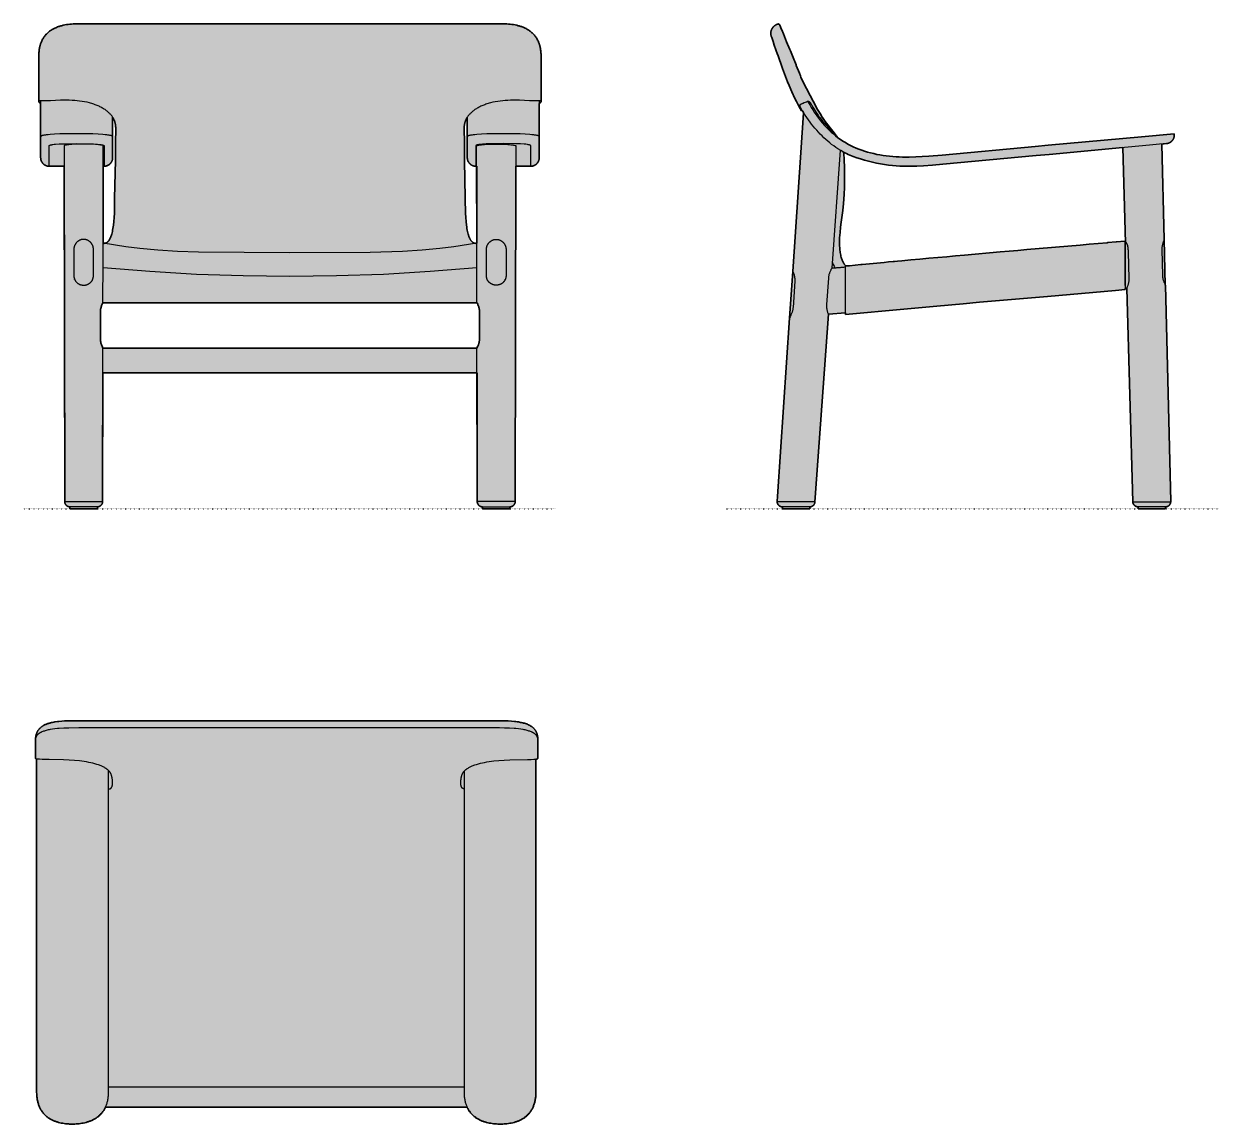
# Model space of a CAD drawing. Header units: millimetres. Extents: x 0 to 1829, y -942 to 742.
import ezdxf

# ---------------------------------------------------------------- set-up
doc = ezdxf.new("R2010")
doc.units = ezdxf.units.MM
doc.linetypes.add('Dots', pattern=[1, 0, -1])
doc.layers.add('Blocks', color=7, linetype='Continuous')
doc.layers.add('Blocks$Fill', color=7, linetype='Continuous', true_color=0xffffff)
for name, color, linetype, lineweight, true_color in [('Blocks$Inner', 7, 'Continuous', 25, 0x007f00), ('Blocks$Outline', 7, 'Continuous', 35, 0xff3f3f), ('Groud', 7, 'Dots', 25, 0x243775)]:
    doc.layers.add(name, color=color, linetype=linetype, lineweight=lineweight, true_color=true_color)

# ---------------------------------------------------------------- blocks, each defined once
blk = doc.blocks.new('Bernard Lounge Chair Side')
at = {"layer": 'Blocks$Fill', "extrusion": (0, 0, -1)}
h = blk.add_hatch(color=256, dxfattribs=at)
h.paths.add_polyline_path([(-79.2, 741.8), (-79.1, 741.8), (-79.1, 741.8), (-79, 741.8), (-78.9, 741.7), (-78.9, 741.7), (-78.8, 741.7), (-78.7, 741.7), (-78.6, 741.7), (-78.6, 741.7), (-78.4, 741.7), (-78.3, 741.7), (-78.1, 741.6), (-78, 741.6), (-77.8, 741.5), (-77.7, 741.5), (-77.3, 741.4), (-77, 741.2), (-76.7, 741.1), (-76.4, 740.9), (-76, 740.8), (-75.7, 740.6), (-75.4, 740.5), (-75.1, 740.3), (-74.8, 740.1), (-74.5, 739.9), (-74.2, 739.7), (-73.9, 739.5), (-73.6, 739.3), (-73.3, 739.1), (-73.1, 738.9), (-72.8, 738.7), (-72.5, 738.4), (-72.2, 738.1), (-72, 737.9), (-71.7, 737.6), (-71.4, 737.3), (-71.2, 737), (-70.9, 736.7), (-70.7, 736.4), (-70.5, 736.1), (-70.3, 735.8), (-70, 735.5), (-69.8, 735.2), (-69.6, 734.8), (-69.5, 734.5), (-69.3, 734.2), (-69.1, 733.8), (-68.9, 733.5), (-68.8, 733.1), (-68.6, 732.8), (-68.5, 732.4), (-68.4, 732.1), (-68.3, 731.7), (-68.2, 731.3), (-68.1, 730.9), (-68, 730.6), (-67.9, 730.2), (-67.8, 729.8), (-67.8, 729.4), (-67.7, 729.1), (-67.7, 728.7), (-67.6, 728.3), (-67.6, 727.9), (-67.6, 727.8), (-67.6, 727.6), (-67.6, 727.3), (-67.6, 726.9), (-67.7, 726.6), (-67.7, 726.2), (-67.7, 725.8), (-67.8, 725.5), (-67.8, 725.1), (-67.9, 724.7), (-68, 724.3), (-68, 723.9), (-68.1, 723.6), (-68.2, 723.2), (-68.3, 722.9), (-68.4, 722.6), (-68.5, 722.3), (-68.6, 722.1), (-69, 720.9), (-71.1, 714.9), (-73, 709.4), (-78, 695.1), (-78.2, 694.4), (-85.5, 673.7), (-93.2, 653.1), (-95.5, 647.6), (-99.7, 637.8), (-104.3, 628), (-106.7, 623.2), (-109, 618.9), (-111.2, 614.9), (-111.2, 614.9), (-111.2, 614.8), (-114.6, 609), (-115.4, 609.5), (-115.9, 608.7), (-116.4, 607.9), (-117.5, 606.1), (-117.7, 605.7), (-101.2, 363.1), (-96.4, 292.4), (-77.7, 18.6), (-77.3, 11.6), (-77.3, 11.4), (-77.3, 11.2), (-77.3, 11), (-77.3, 10.8), (-77.3, 10.6), (-77.3, 10.4), (-77.3, 10.2), (-77.3, 10.1), (-77.3, 9.9), (-77.4, 9.7), (-77.4, 9.5), (-77.4, 9.3), (-77.5, 9.1), (-77.5, 8.9), (-77.6, 8.7), (-77.7, 8.5), (-77.7, 8.3), (-77.8, 8.1), (-77.9, 7.9), (-78, 7.7), (-78.1, 7.5), (-78.2, 7.3), (-78.3, 7.1), (-78.4, 6.9), (-78.5, 6.7), (-78.6, 6.6), (-78.7, 6.4), (-78.8, 6.2), (-79, 6), (-79.1, 5.9), (-79.3, 5.7), (-79.4, 5.5), (-79.6, 5.4), (-79.7, 5.2), (-79.9, 5.1), (-80, 4.9), (-80.2, 4.8), (-80.4, 4.7), (-80.5, 4.5), (-80.7, 4.4), (-80.9, 4.3), (-81.1, 4.2), (-81.3, 4.1), (-81.4, 4), (-81.6, 3.9), (-81.8, 3.8), (-82, 3.7), (-82.2, 3.6), (-82.4, 3.5), (-82.6, 3.5), (-82.8, 3.4), (-83, 3.3), (-83.2, 3.3), (-83.4, 3.2), (-83.5, 3.2), (-83.7, 3.1), (-83.9, 3.1), (-84.1, 3.1), (-84.3, 3.1), (-84.5, 3), (-84.7, 3), (-84.9, 3), (-85.1, 3), (-85.3, 3), (-85.3, 0), (-127.1, 0), (-127.2, 0), (-127.2, 3), (-127.6, 3), (-127.8, 3), (-127.9, 3), (-128.1, 3.1), (-128.3, 3.1), (-128.5, 3.1), (-128.6, 3.1), (-128.8, 3.2), (-129, 3.2), (-129.2, 3.2), (-129.4, 3.3), (-129.5, 3.3), (-129.7, 3.4), (-129.9, 3.5), (-130.1, 3.5), (-130.2, 3.6), (-130.4, 3.7), (-130.6, 3.7), (-130.8, 3.8), (-130.9, 3.9), (-131.1, 4), (-131.3, 4.1), (-131.4, 4.2), (-131.6, 4.3), (-131.8, 4.4), (-131.9, 4.5), (-132.1, 4.6), (-132.2, 4.8), (-132.4, 4.9), (-132.5, 5), (-132.7, 5.2), (-132.8, 5.3), (-133, 5.4), (-133.1, 5.6), (-133.2, 5.7), (-133.4, 5.9), (-133.5, 6), (-133.6, 6.2), (-133.7, 6.3), (-133.8, 6.5), (-133.9, 6.6), (-134, 6.8), (-134.1, 7), (-134.2, 7.1), (-134.3, 7.3), (-134.4, 7.5), (-134.5, 7.7), (-134.6, 7.8), (-134.7, 8), (-134.7, 8.2), (-134.8, 8.4), (-134.8, 8.5), (-134.9, 8.7), (-134.9, 8.9), (-135, 9.1), (-135, 9.2), (-135.1, 9.4), (-135.1, 9.6), (-135.1, 9.8), (-135.2, 9.9), (-135.2, 10.1), (-135.2, 10.3), (-135.2, 10.4), (-135.7, 17.4), (-155.8, 297.6), (-182, 299.9), (-182, 297.3), (-271.2, 305.4), (-321.7, 310), (-362, 313.7), (-386.9, 315.9), (-491.1, 325), (-542.9, 329.4), (-595, 333.9), (-610, 335.3), (-610, 336.3), (-610, 336.8), (-612.3, 337), (-612.3, 337), (-612.3, 337), (-621.4, 10.8), (-621.4, 10.6), (-621.4, 10.5), (-621.4, 10.3), (-621.5, 10.1), (-621.5, 9.9), (-621.5, 9.7), (-621.5, 9.6), (-621.6, 9.4), (-621.6, 9.2), (-621.7, 9), (-621.7, 8.8), (-621.8, 8.6), (-621.8, 8.5), (-621.9, 8.3), (-622, 8.1), (-622, 7.9), (-622.1, 7.7), (-622.2, 7.6), (-622.3, 7.4), (-622.4, 7.2), (-622.5, 7), (-622.6, 6.9), (-622.7, 6.7), (-622.8, 6.5), (-622.9, 6.4), (-623, 6.2), (-623.1, 6), (-623.3, 5.9), (-623.4, 5.7), (-623.5, 5.6), (-623.7, 5.4), (-623.8, 5.3), (-624, 5.1), (-624.1, 5), (-624.3, 4.9), (-624.4, 4.7), (-624.6, 4.6), (-624.8, 4.5), (-624.9, 4.4), (-625.1, 4.3), (-625.3, 4.2), (-625.4, 4.1), (-625.6, 4), (-625.8, 3.9), (-626, 3.8), (-626.1, 3.7), (-626.3, 3.6), (-626.5, 3.6), (-626.7, 3.5), (-626.9, 3.4), (-627.1, 3.4), (-627.2, 3.3), (-627.4, 3.3), (-627.6, 3.2), (-627.8, 3.2), (-628, 3.1), (-628.2, 3.1), (-628.3, 3.1), (-628.5, 3.1), (-628.7, 3), (-628.9, 3), (-628.9, 3), (-629.1, 3), (-629.2, 3), (-629.4, 3), (-629.4, 0), (-671.4, 0), (-671.4, 3), (-671.6, 3), (-671.8, 3), (-672, 3), (-672.2, 3), (-672.4, 3.1), (-672.6, 3.1), (-672.8, 3.1), (-672.9, 3.1), (-673.1, 3.2), (-673.3, 3.2), (-673.5, 3.3), (-673.7, 3.3), (-673.9, 3.4), (-674.1, 3.4), (-674.2, 3.5), (-674.4, 3.6), (-674.6, 3.7), (-674.8, 3.7), (-675, 3.8), (-675.2, 3.9), (-675.3, 4), (-675.5, 4.1), (-675.7, 4.2), (-675.9, 4.4), (-676.1, 4.5), (-676.2, 4.6), (-676.4, 4.7), (-676.5, 4.9), (-676.7, 5), (-676.9, 5.1), (-677, 5.3), (-677.2, 5.4), (-677.3, 5.6), (-677.4, 5.7), (-677.6, 5.9), (-677.7, 6), (-677.8, 6.2), (-678, 6.4), (-678.1, 6.5), (-678.2, 6.7), (-678.3, 6.9), (-678.4, 7.1), (-678.5, 7.3), (-678.6, 7.4), (-678.7, 7.6), (-678.8, 7.8), (-678.8, 8), (-678.9, 8.2), (-679, 8.4), (-679, 8.6), (-679.1, 8.7), (-679.2, 8.9), (-679.2, 9.1), (-679.2, 9.3), (-679.3, 9.5), (-679.3, 9.7), (-679.3, 9.9), (-679.4, 10.1), (-679.4, 10.2), (-679.4, 10.4), (-679.4, 10.6), (-679.4, 10.8), (-679.4, 11), (-679.4, 11.2), (-671.3, 342.1), (-671.2, 342.3), (-669.6, 412.2), (-666, 558.1), (-673.1, 558.7), (-673.4, 558.8), (-673.7, 558.8), (-674, 558.8), (-674.3, 558.9), (-674.6, 559), (-674.9, 559), (-675.2, 559.1), (-675.5, 559.2), (-675.8, 559.3), (-676.1, 559.4), (-676.4, 559.5), (-676.7, 559.6), (-677, 559.7), (-677.3, 559.9), (-677.6, 560), (-677.9, 560.2), (-678.2, 560.3), (-678.5, 560.5), (-678.8, 560.7), (-679, 560.8), (-679.3, 561), (-679.6, 561.2), (-679.8, 561.4), (-680.1, 561.6), (-680.3, 561.8), (-680.5, 562), (-680.8, 562.2), (-681, 562.4), (-681.2, 562.7), (-681.4, 562.9), (-681.7, 563.1), (-681.9, 563.4), (-682.1, 563.6), (-682.2, 563.9), (-682.4, 564.1), (-682.6, 564.4), (-682.8, 564.6), (-683, 564.9), (-683.1, 565.2), (-683.3, 565.4), (-683.4, 565.7), (-683.6, 566), (-683.7, 566.3), (-683.8, 566.6), (-684, 566.9), (-684.1, 567.2), (-684.2, 567.5), (-684.3, 567.8), (-684.4, 568.1), (-684.5, 568.4), (-684.5, 568.8), (-684.6, 569.1), (-684.7, 569.4), (-684.7, 569.7), (-684.8, 570), (-684.8, 570.3), (-684.8, 570.7), (-684.8, 571), (-684.9, 571.3), (-684.9, 571.6), (-684.9, 571.9), (-684.9, 572.2), (-684.8, 572.6), (-684.8, 572.9), (-684.7, 573.9), (-634.9, 569.3), (-492.2, 556.2), (-472.3, 554.3), (-329.6, 541.2), (-309.4, 539.5), (-299.3, 538.8), (-289.3, 538.3), (-279.2, 538.1), (-269.2, 538.2), (-264.2, 538.3), (-259.2, 538.6), (-254.2, 539), (-249.2, 539.4), (-244.3, 540), (-239.4, 540.7), (-234.6, 541.4), (-229.8, 542.3), (-225, 543.4), (-220.3, 544.5), (-215.7, 545.7), (-211.2, 547.1), (-206.7, 548.6), (-202.3, 550.2), (-198, 552), (-193.8, 553.8), (-189.7, 555.8), (-185.7, 558), (-181.7, 560.2), (-177.9, 562.6), (-174.1, 565.1), (-170.4, 567.8), (-169.3, 568.6), (-168.4, 570.1), (-167.3, 571.6), (-164.8, 575), (-151, 592.7), (-148.8, 595.7), (-147.9, 597), (-145.4, 600.9), (-144, 603.2), (-139.3, 611), (-132.2, 623.5), (-127.6, 632.2), (-122, 643.2), (-119.3, 648.8), (-113.8, 660.6), (-113.2, 662.2), (-111.5, 666.3), (-106.6, 678.4), (-106.2, 679.4), (-101.7, 690.5), (-97.6, 700.5), (-96.8, 702.5), (-91.8, 714.5), (-86.9, 726.5), (-84.4, 732.6), (-84, 733.5), (-81.3, 740.2), (-81.3, 740.3), (-81.2, 740.4), (-81.2, 740.4), (-81.2, 740.5), (-81.1, 740.6), (-81.1, 740.6), (-81.1, 740.7), (-81, 740.8), (-81, 740.8), (-81, 740.9), (-80.9, 740.9), (-80.9, 741), (-80.8, 741), (-80.8, 741.1), (-80.7, 741.1), (-80.7, 741.2), (-80.7, 741.2), (-80.6, 741.2), (-80.6, 741.3), (-80.5, 741.3), (-80.5, 741.4), (-80.4, 741.4), (-80.4, 741.4), (-80.3, 741.5), (-80.3, 741.5), (-80.2, 741.5), (-80.2, 741.5), (-80.1, 741.6), (-80, 741.6), (-80, 741.6), (-79.9, 741.6), (-79.9, 741.7), (-79.8, 741.7), (-79.8, 741.7), (-79.7, 741.7), (-79.6, 741.7), (-79.6, 741.7), (-79.5, 741.7), (-79.4, 741.7), (-79.4, 741.7), (-79.3, 741.8), (-79.3, 741.8)], flags=0)
h.paths.add_polyline_path([(-330.8, 527.3), (-473.6, 540.4), (-493.5, 542.2), (-606.3, 552.6), (-610.3, 407.1), (-610, 407.1), (-610, 407.6), (-610, 407.8), (-610, 408), (-610, 408.2), (-610, 408.3), (-610, 408.4), (-609.9, 408.4), (-609.9, 408.5), (-609.9, 408.6), (-609.9, 408.7), (-609.9, 408.7), (-609.9, 408.7), (-609.9, 408.8), (-609.9, 408.8), (-609.8, 408.9), (-609.8, 408.9), (-609.8, 408.9), (-609.8, 409), (-609.8, 409), (-609.8, 409), (-609.8, 409), (-609.8, 409.1), (-609.7, 409.1), (-609.7, 409.1), (-609.7, 409.1), (-609.7, 409.1), (-609.7, 409.1), (-609.7, 409.2), (-609.7, 409.2), (-609.7, 409.2), (-609.7, 409.2), (-609.7, 409.2), (-609.6, 409.2), (-609.6, 409.2), (-609.6, 409.2), (-609.6, 409.3), (-609.6, 409.3), (-609.6, 409.3), (-609.6, 409.3), (-609.6, 409.3), (-609.6, 409.3), (-609.5, 409.3), (-609.5, 409.3), (-609.5, 409.3), (-609.5, 409.3), (-609.5, 409.3), (-609.5, 409.3), (-609.5, 409.4), (-609.4, 409.4), (-609.4, 409.4), (-609.4, 409.4), (-609.4, 409.4), (-609.4, 409.4), (-609.4, 409.4), (-609.4, 409.4), (-609.3, 409.4), (-609.3, 409.4), (-609.3, 409.4), (-609.3, 409.4), (-609.3, 409.4), (-609.3, 409.4), (-609.2, 409.4), (-609.2, 409.4), (-609.2, 409.4), (-609.2, 409.4), (-609.2, 409.4), (-609.2, 409.4), (-609.1, 409.4), (-609.1, 409.4), (-609.1, 409.4), (-609, 409.4), (-609, 409.4), (-609, 409.4), (-596.4, 408.4), (-595.8, 408.3), (-583.2, 407.2), (-582, 407.1), (-568.4, 405.9), (-554.7, 404.7), (-541, 403.6), (-459.3, 396.5), (-445.7, 395.3), (-432.2, 394.1), (-418.6, 393), (-364.1, 388.2), (-350.4, 386.9), (-345.8, 386.5), (-336.7, 385.7), (-323, 384.4), (-309.3, 383.2), (-295.6, 381.9), (-281.9, 380.7), (-268.3, 379.4), (-261.5, 378.8), (-257, 378.4), (-254.7, 378.2), (-247.9, 377.6), (-241.1, 376.9), (-235.5, 376.4), (-207.4, 373.9), (-205.6, 373.8), (-188.2, 371.9), (-186.6, 371.8), (-185.5, 371.7), (-184.6, 371.7), (-183.8, 371.7), (-183, 371.7), (-182.1, 371.7), (-182, 371.9), (-181.8, 372), (-181.7, 372.2), (-180, 374.4), (-179.7, 374.8), (-179.4, 375.2), (-179.2, 375.6), (-179, 375.8), (-178.9, 375.9), (-178.8, 376.1), (-178.7, 376.4), (-178.3, 377.1), (-177.9, 377.9), (-177.6, 378.7), (-177.2, 379.5), (-176.9, 380.3), (-176.6, 381.1), (-176.3, 381.9), (-176, 382.8), (-175.8, 383.7), (-175.5, 384.5), (-175, 386.3), (-174.6, 388.1), (-174.2, 390), (-173.9, 391.9), (-173.6, 393.9), (-173.4, 395.8), (-173.2, 397.8), (-173.1, 399.9), (-172.9, 401.9), (-172.8, 406), (-172.8, 410.2), (-172.9, 414.4), (-173.2, 418.6), (-173.5, 422.7), (-174.3, 430.8), (-175.3, 438.3), (-177.7, 456.6), (-178.7, 467), (-179.7, 480.7), (-180.3, 492.2), (-180.6, 503.8), (-180.4, 524.2), (-180.1, 532.1), (-179.7, 537.7), (-179.5, 540.6), (-179.2, 543.2), (-178.8, 545.7), (-181.1, 544.6), (-183.4, 543.4), (-185.8, 542.3), (-188.3, 541.2), (-190.9, 540.1), (-193.6, 539), (-199.1, 537), (-204.9, 535.2), (-210.8, 533.4), (-216.9, 531.8), (-223.1, 530.3), (-229.3, 529), (-235.5, 527.8), (-241.6, 526.8), (-247.7, 525.9), (-253.6, 525.2), (-259.4, 524.7), (-264.9, 524.3), (-270.1, 524.1), (-281, 524.1), (-291.1, 524.3), (-301.2, 524.8), (-314.9, 525.8)], flags=0)
at = {"layer": 'Blocks$Inner'}
blk.add_line((101.2, 363.1), (117.7, 605.7), dxfattribs=at)
for points in [[(169.4, 568.6), (168.4, 570.1), (167.3, 571.6), (164.8, 575), (151, 592.7), (148.8, 595.7), (147.9, 597), (145.4, 600.9), (144, 603.2), (139.3, 611), (132.2, 623.5), (127.6, 632.2), (122, 643.2), (119.3, 648.8), (113.8, 660.6), (113.2, 662.2), (111.5, 666.3), (106.6, 678.4), (106.2, 679.4), (101.7, 690.5), (97.6, 700.5), (96.8, 702.5), (91.8, 714.5), (86.9, 726.5), (84.4, 732.6), (84, 733.5), (81.3, 740.2), (81.3, 740.3), (81.2, 740.4), (81.2, 740.4), (81.2, 740.5), (81.1, 740.6), (81.1, 740.6), (81.1, 740.7), (81, 740.8), (81, 740.8), (81, 740.9), (80.9, 740.9), (80.9, 741), (80.8, 741), (80.8, 741.1), (80.7, 741.1), (80.7, 741.2), (80.7, 741.2), (80.6, 741.2), (80.6, 741.3), (80.5, 741.3), (80.5, 741.4), (80.4, 741.4), (80.4, 741.4), (80.3, 741.5), (80.3, 741.5), (80.2, 741.5), (80.2, 741.5), (80.1, 741.6), (80, 741.6), (80, 741.6), (79.9, 741.6), (79.9, 741.7), (79.8, 741.7), (79.8, 741.7), (79.7, 741.7), (79.6, 741.7), (79.6, 741.7), (79.5, 741.7), (79.4, 741.7), (79.4, 741.7), (79.3, 741.8), (79.3, 741.8), (79.2, 741.8), (79.1, 741.8), (79.1, 741.8), (79, 741.8), (78.9, 741.7), (78.9, 741.7), (78.8, 741.7), (78.7, 741.7), (78.6, 741.7), (78.6, 741.7), (78.4, 741.7), (78.3, 741.7), (78.1, 741.6), (78, 741.6), (77.8, 741.5), (77.7, 741.5), (77.3, 741.4), (77, 741.2), (76.7, 741.1), (76.4, 740.9), (76, 740.8), (75.7, 740.6), (75.4, 740.5), (75.1, 740.3), (74.8, 740.1), (74.5, 739.9), (74.2, 739.7), (73.9, 739.5), (73.6, 739.3), (73.3, 739.1), (73.1, 738.9), (72.8, 738.7), (72.5, 738.4), (72.2, 738.1), (72, 737.9), (71.7, 737.6), (71.4, 737.3), (71.2, 737), (70.9, 736.7), (70.7, 736.4), (70.5, 736.1), (70.3, 735.8), (70, 735.5), (69.8, 735.2), (69.6, 734.8), (69.5, 734.5), (69.3, 734.2), (69.1, 733.8), (68.9, 733.5), (68.8, 733.1), (68.6, 732.8), (68.5, 732.4), (68.4, 732.1), (68.3, 731.7), (68.2, 731.3), (68.1, 730.9), (68, 730.6), (67.9, 730.2), (67.8, 729.8), (67.8, 729.4), (67.7, 729.1), (67.7, 728.7), (67.6, 728.3), (67.6, 727.9), (67.6, 727.8), (67.6, 727.6), (67.6, 727.3), (67.6, 726.9), (67.7, 726.6), (67.7, 726.2), (67.7, 725.8), (67.8, 725.5), (67.8, 725.1), (67.9, 724.7), (68, 724.3), (68, 723.9), (68.1, 723.6), (68.2, 723.2), (68.3, 722.9), (68.4, 722.6), (68.5, 722.3), (68.6, 722.1), (69, 720.9), (71.1, 714.9), (73, 709.4), (78, 695.1), (78.2, 694.4), (85.5, 673.7), (93.2, 653.1), (95.5, 647.6), (99.7, 637.8), (104.3, 628), (106.7, 623.2), (109, 618.9), (111.3, 614.7)], [(115.4, 609.5), (114.6, 609), (111.2, 614.8), (111.2, 614.9), (111.2, 614.9), (111.1, 615), (111.1, 615.1), (111.1, 615.1), (111, 615.2), (111, 615.3), (111, 615.3), (111, 615.4), (111, 615.5), (110.9, 615.5), (110.9, 615.6), (110.9, 615.7), (110.9, 615.7), (110.9, 615.8), (110.9, 615.9), (110.9, 615.9), (110.9, 615.9), (110.9, 616), (110.9, 616), (110.9, 616), (110.9, 616.1), (110.9, 616.1), (110.9, 616.1), (110.9, 616.2), (110.9, 616.2), (110.9, 616.2), (110.9, 616.3), (110.9, 616.3), (110.9, 616.3), (110.9, 616.4), (111, 616.4), (111, 616.4), (111, 616.5), (111, 616.5), (111, 616.5), (111, 616.6), (111, 616.6), (111, 616.7), (111.1, 616.7), (111.1, 616.8), (111.1, 616.9), (111.2, 616.9), (111.2, 617), (111.3, 617.1), (111.3, 617.1), (111.3, 617.2), (111.4, 617.3), (111.5, 617.3), (111.5, 617.4), (111.6, 617.5), (111.6, 617.5), (111.7, 617.6), (111.8, 617.7), (111.8, 617.7), (112, 617.9), (112.1, 618), (112.3, 618.1), (112.5, 618.3), (112.7, 618.4), (112.9, 618.5), (113.1, 618.7), (113.3, 618.8), (113.8, 619.1), (114.2, 619.4), (114.8, 619.7), (115.9, 620.2), (117.1, 620.8), (118.4, 621.4), (120.8, 622.4), (122, 622.8), (123.3, 623.3), (124, 623.5), (124, 623.5), (124, 623.5), (124, 623.5), (124, 623.5), (127.2, 617.9), (129.4, 614.2), (131.7, 610.5), (134.1, 607), (136.5, 603.4), (137.9, 601.4), (140.8, 597.5), (143.8, 593.7), (146.9, 590), (150, 586.5), (153.2, 583), (156.5, 579.7), (159.9, 576.5), (163.3, 573.5), (166.8, 570.5), (170.4, 567.8), (174.1, 565.1), (177.9, 562.6), (181.7, 560.2), (185.7, 558), (189.7, 555.8), (193.8, 553.8), (198, 552), (202.3, 550.2), (206.7, 548.6), (211.2, 547.1), (215.7, 545.7), (220.3, 544.5), (225, 543.4), (229.8, 542.3), (234.6, 541.4), (239.4, 540.7), (244.3, 540), (249.2, 539.4), (254.2, 539), (259.2, 538.6), (264.2, 538.3), (269.2, 538.2), (279.2, 538.1), (289.3, 538.3), (299.3, 538.8), (309.4, 539.5), (329.6, 541.2), (472.3, 554.3), (492.2, 556.2), (634.9, 569.3), (684.7, 573.9), (684.8, 572.9), (684.8, 572.6), (684.9, 572.2), (684.9, 571.9), (684.9, 571.6), (684.9, 571.3), (684.8, 571), (684.8, 570.7), (684.8, 570.3), (684.8, 570), (684.7, 569.7), (684.7, 569.4), (684.6, 569.1), (684.5, 568.8), (684.5, 568.4), (684.4, 568.1), (684.3, 567.8), (684.2, 567.5), (684.1, 567.2), (684, 566.9), (683.8, 566.6), (683.7, 566.3), (683.6, 566), (683.4, 565.7), (683.3, 565.4), (683.1, 565.2), (683, 564.9), (682.8, 564.6), (682.6, 564.4), (682.4, 564.1), (682.2, 563.9), (682.1, 563.6), (681.9, 563.4), (681.7, 563.1), (681.4, 562.9), (681.2, 562.7), (681, 562.4), (680.8, 562.2), (680.5, 562), (680.3, 561.8), (680.1, 561.6), (679.8, 561.4), (679.6, 561.2), (679.3, 561), (679, 560.8), (678.8, 560.7), (678.5, 560.5), (678.2, 560.3), (677.9, 560.2), (677.6, 560), (677.3, 559.9), (677, 559.7), (676.7, 559.6), (676.4, 559.5), (676.1, 559.4), (675.8, 559.3), (675.5, 559.2), (675.2, 559.1), (674.9, 559), (674.6, 559), (674.3, 558.9), (674, 558.8), (673.7, 558.8), (673.4, 558.8), (673.1, 558.7), (636.2, 555.3), (493.5, 542.2), (473.6, 540.4), (330.8, 527.3), (314.9, 525.8), (301.2, 524.8), (291.1, 524.3), (281, 524.1), (270.1, 524.1), (264.9, 524.3), (259.4, 524.7), (253.6, 525.2), (247.7, 525.9), (241.6, 526.8), (235.5, 527.8), (229.3, 529), (223.1, 530.3), (216.9, 531.8), (210.8, 533.4), (204.9, 535.2), (199.1, 537), (193.6, 539), (190.9, 540.1), (188.3, 541.2), (185.8, 542.3), (183.4, 543.4), (181.1, 544.6), (178.8, 545.7), (174.5, 548.2), (170.3, 550.8), (167.1, 553), (163.9, 555.2), (160.7, 557.5), (157.7, 559.9), (154.7, 562.4), (151.7, 565), (148.8, 567.7), (146, 570.4), (143.2, 573.3), (140.4, 576.2), (137.8, 579.1), (135.2, 582.2), (132.6, 585.3), (130.1, 588.5), (127.7, 591.7), (125.3, 595), (120.2, 602.2), (117.5, 606.1), (116.4, 607.9), (115.9, 608.7), (115.4, 609.5), (112.3, 615.5), (111.8, 616.5), (111.8, 616.5), (111.8, 616.6), (111.8, 616.6), (111.8, 616.7), (111.8, 616.8), (111.8, 616.8), (111.8, 616.9), (111.8, 616.9), (111.8, 617), (111.8, 617), (111.9, 617.1), (111.9, 617.2), (111.9, 617.2), (111.9, 617.3), (112, 617.3), (112, 617.4), (112, 617.4), (112, 617.4), (112.1, 617.5), (112.1, 617.6), (112.2, 617.7), (112.2, 617.7), (112.3, 617.8), (112.3, 617.9), (112.4, 617.9), (112.4, 618), (112.5, 618.1), (112.6, 618.1), (112.6, 618.2), (112.7, 618.3), (112.8, 618.3), (113, 618.5), (113.1, 618.6), (113.3, 618.8), (113.5, 618.9), (113.7, 619), (113.9, 619.2), (114.1, 619.3), (114.6, 619.6), (115.5, 620), (116.4, 620.5), (118.4, 621.4), (120.8, 622.4), (122, 622.8), (124, 623.5), (124, 623.6), (124.1, 623.6), (124.2, 623.6), (124.2, 623.6), (124.3, 623.6), (124.3, 623.6), (124.4, 623.7), (124.5, 623.7), (124.5, 623.7), (124.6, 623.7), (124.6, 623.7), (124.7, 623.7), (124.8, 623.7), (124.8, 623.7), (124.9, 623.7), (124.9, 623.7), (125, 623.7), (125, 623.7), (125.1, 623.6), (125.2, 623.6), (125.2, 623.6), (125.3, 623.6), (125.3, 623.6), (125.4, 623.6), (125.5, 623.6), (125.5, 623.5), (125.6, 623.5), (125.6, 623.5), (125.7, 623.5), (125.7, 623.4), (125.8, 623.4), (125.9, 623.4), (125.9, 623.3), (126, 623.3), (126, 623.3), (126.1, 623.2), (126.1, 623.2), (126.2, 623.1), (126.2, 623.1), (126.3, 623), (126.4, 623), (126.4, 622.9), (126.5, 622.8), (126.6, 622.7), (126.7, 622.6), (126.9, 622.5), (127, 622.4), (127.1, 622.2), (127.2, 622.1), (127.3, 621.9), (127.4, 621.8), (127.5, 621.6), (127.6, 621.4), (131.7, 614.7), (135.3, 608.9), (137.9, 604.9), (139.9, 602.1), (141.3, 600.1), (142.9, 598), (145.9, 594.4), (147.3, 592.8), (150.2, 589.5), (151.2, 588.2), (153.2, 586), (156.5, 582), (159.4, 578.3), (160.6, 576.7), (162.3, 574.4)], [(113.5, 610.8), (114.2, 609.6)], [(113.6, 610.6), (113.9, 610.2)], [(113.8, 619.1), (114.4, 619.4), (114.6, 619.6)], [(114.2, 609.6), (114.3, 609.4), (114.2, 609.6), (114.3, 609.5)], [(114.5, 609), (114.2, 609.6)], [(173.8, 548.7), (160.9, 368.4), (160.3, 367.3), (159.7, 366.2), (159.2, 365.2), (158.7, 364.2), (158.3, 363.2), (157.9, 362.2), (157.5, 361.2), (157.2, 360.2), (156.9, 359.3), (156.6, 358.4), (156.4, 357.4), (156.2, 356.5), (156, 355.6), (155.9, 354.7), (155.7, 353.8), (155.7, 353.3), (155.7, 352.8), (152.8, 312.4), (152.8, 312.4)], [(614.8, 392.4), (614.8, 393.8), (614.7, 395.2), (614.6, 396.6), (614.4, 397.9), (614.3, 399.2), (614.1, 400.4), (613.9, 401), (613.8, 401.6), (613.7, 402.2), (613.6, 402.7), (613.4, 403.2), (613.3, 403.7), (613.1, 404.1), (613, 404.4), (613, 404.6), (612.9, 404.8), (612.8, 405), (612.7, 405.2), (612.6, 405.3), (612.5, 405.5), (612.4, 405.7), (612.3, 405.8), (612.3, 405.9), (612.2, 406), (612.2, 406.1), (612.1, 406.1), (612.1, 406.2), (612, 406.3), (612, 406.3), (611.9, 406.4), (611.9, 406.4), (611.8, 406.5), (611.7, 406.6), (611.7, 406.6), (611.6, 406.7), (611.6, 406.7), (611.5, 406.7), (611.5, 406.8), (611.4, 406.8), (611.3, 406.9), (611.3, 406.9), (611.3, 406.9), (611.2, 406.9), (611.2, 406.9), (611.2, 407), (611.1, 407), (611.1, 407), (611.1, 407), (611, 407), (611, 407), (611, 407), (611, 407), (610.9, 407.1), (610.9, 407.1), (610.9, 407.1), (610.8, 407.1), (610.8, 407.1), (610.8, 407.1), (610.7, 407.1), (610.7, 407.1), (610.7, 407.1), (610.6, 407.1), (610.6, 407.1), (610.6, 407.1), (610.5, 407.1), (610.5, 407.1), (610.5, 407.1), (610.4, 407.1), (610.4, 407.1), (610.4, 407.1), (610.3, 407.1), (606.3, 552.6)], [(666, 558.1), (669.6, 412.2), (671.2, 342.3)], [(182.1, 371.7), (183, 371.7), (183.8, 371.7), (184.6, 371.7), (185.5, 371.7), (186.6, 371.8), (188.2, 371.9), (205.6, 373.8), (207.4, 373.9), (235.5, 376.4), (241.1, 376.9), (247.9, 377.6), (254.7, 378.2), (257, 378.4), (261.5, 378.8), (268.3, 379.4), (281.9, 380.7), (295.6, 381.9), (309.3, 383.2), (323, 384.4), (336.7, 385.7), (345.8, 386.5), (350.4, 386.9), (364.1, 388.2), (418.6, 393), (432.2, 394.1), (445.7, 395.3), (459.3, 396.5), (541, 403.6), (554.7, 404.7), (568.4, 405.9), (582, 407.1), (583.2, 407.2), (595.8, 408.3), (596.4, 408.4), (609, 409.4), (609, 409.4), (609, 409.4), (609.1, 409.4), (609.1, 409.4), (609.1, 409.4), (609.2, 409.4), (609.2, 409.4), (609.2, 409.4), (609.2, 409.4), (609.2, 409.4), (609.2, 409.4), (609.3, 409.4), (609.3, 409.4), (609.3, 409.4), (609.3, 409.4), (609.3, 409.4), (609.3, 409.4), (609.4, 409.4), (609.4, 409.4), (609.4, 409.4), (609.4, 409.4), (609.4, 409.4), (609.4, 409.4), (609.4, 409.4), (609.5, 409.4), (609.5, 409.3), (609.5, 409.3), (609.5, 409.3), (609.5, 409.3), (609.5, 409.3), (609.5, 409.3), (609.6, 409.3), (609.6, 409.3), (609.6, 409.3), (609.6, 409.3), (609.6, 409.3), (609.6, 409.3), (609.6, 409.2), (609.6, 409.2), (609.6, 409.2), (609.7, 409.2), (609.7, 409.2), (609.7, 409.2), (609.7, 409.2), (609.7, 409.2), (609.7, 409.1), (609.7, 409.1), (609.7, 409.1), (609.7, 409.1), (609.7, 409.1), (609.8, 409.1), (609.8, 409), (609.8, 409), (609.8, 409), (609.8, 409), (609.8, 408.9), (609.8, 408.9), (609.8, 408.9), (609.9, 408.8), (609.9, 408.8), (609.9, 408.7), (609.9, 408.7), (609.9, 408.7), (609.9, 408.6), (609.9, 408.5), (609.9, 408.4), (610, 408.4), (610, 408.3), (610, 408.2), (610, 408), (610, 407.8), (610, 407.6), (610, 393.8), (610, 392.4), (610, 348.8), (610, 343.5), (610, 336.3), (610, 335.3), (595, 333.9), (542.9, 329.4), (491.1, 325), (386.9, 315.9), (362, 313.7), (321.7, 310), (271.2, 305.4), (182, 297.3), (182.1, 371.7), (182, 371.9), (181.8, 372), (181.7, 372.2), (180, 374.4), (179.7, 374.8), (179.4, 375.2), (179.2, 375.6), (179, 375.8), (178.9, 375.9), (178.8, 376.1), (178.7, 376.4), (178.3, 377.1), (177.9, 377.9), (177.6, 378.7), (177.2, 379.5), (176.9, 380.3), (176.6, 381.1), (176.3, 381.9), (176, 382.8), (175.8, 383.7), (175.5, 384.5), (175, 386.3), (174.6, 388.1), (174.2, 390), (173.9, 391.9), (173.6, 393.9), (173.4, 395.8), (173.2, 397.8), (173.1, 399.9), (172.9, 401.9), (172.8, 406), (172.8, 410.2), (172.9, 414.4), (173.2, 418.6), (173.5, 422.7), (174.3, 430.8), (175.3, 438.3), (177.7, 456.6), (178.7, 467), (179.7, 480.7), (180.3, 492.2), (180.6, 503.8), (180.4, 524.2), (180.1, 532.1), (179.7, 537.7), (179.5, 540.6), (179.2, 543.2), (178.8, 545.7)], [(610, 341.4), (610, 407.1), (610.3, 407.1)], [(669.6, 412.2), (669.6, 412.2), (669.3, 411.5), (668.8, 410.5), (668.4, 409.5), (668.1, 408.5), (667.7, 407.6), (667.4, 406.7), (667.2, 405.7), (666.9, 404.8), (666.7, 403.9), (666.5, 403), (666.3, 402.1), (666.2, 401.2), (666.1, 400.3), (666, 399.5), (665.9, 398.6), (665.9, 397.7), (665.9, 396.9), (666.9, 356.8), (666.9, 356.3), (666.9, 355.9), (667, 355.4), (667, 355), (667.1, 354.1), (667.2, 353.2), (667.4, 352.3), (667.6, 351.4), (667.8, 350.5), (668.1, 349.6), (668.4, 348.7), (668.7, 347.8), (669, 346.9), (669.4, 346), (669.8, 345), (670.3, 344.1), (670.8, 343.1), (671.3, 342.1), (679.4, 11.2), (679.4, 11), (679.4, 10.8), (679.4, 10.6), (679.4, 10.4), (679.4, 10.2), (679.4, 10.1), (679.3, 9.9), (679.3, 9.7), (679.3, 9.5), (679.2, 9.3), (679.2, 9.1), (679.2, 8.9), (679.1, 8.7), (679, 8.6), (679, 8.4), (678.9, 8.2), (678.8, 8), (678.8, 7.8), (678.7, 7.6), (678.6, 7.4), (678.5, 7.3), (678.4, 7.1), (678.3, 6.9), (678.2, 6.7), (678.1, 6.5), (678, 6.4), (677.8, 6.2), (677.7, 6), (677.6, 5.9), (677.4, 5.7), (677.3, 5.6), (677.2, 5.4), (677, 5.3), (676.9, 5.1), (676.7, 5), (676.5, 4.9), (676.4, 4.7), (676.2, 4.6), (676.1, 4.5), (675.9, 4.4), (675.7, 4.2), (675.5, 4.1), (675.3, 4), (675.2, 3.9), (675, 3.8), (674.8, 3.7), (674.6, 3.7), (674.4, 3.6), (674.2, 3.5), (674.1, 3.4), (673.9, 3.4), (673.7, 3.3), (673.5, 3.3), (673.3, 3.2), (673.1, 3.2), (672.9, 3.1), (672.8, 3.1), (672.6, 3.1), (672.4, 3.1), (672.2, 3), (672, 3), (671.8, 3), (671.6, 3), (671.4, 3), (629.4, 3), (629.2, 3), (629.1, 3), (628.9, 3), (628.7, 3), (628.6, 3), (628.4, 3.1), (628.2, 3.1), (628.1, 3.1), (627.9, 3.1), (627.8, 3.2), (627.6, 3.2), (627.4, 3.2), (627.3, 3.3), (627.1, 3.3), (627, 3.4), (626.8, 3.4), (626.7, 3.5), (626.5, 3.5), (626.3, 3.6), (626, 3.7)], [(629.1, 3), (628.9, 3), (628.7, 3), (628.5, 3.1), (628.3, 3.1), (628.2, 3.1), (628, 3.1), (627.8, 3.2), (627.6, 3.2), (627.4, 3.3), (627.2, 3.3), (627.1, 3.4), (626.9, 3.4), (626.7, 3.5), (626.5, 3.6), (626.3, 3.6), (626.1, 3.7), (626, 3.8), (625.8, 3.9), (625.6, 4), (625.4, 4.1), (625.3, 4.2), (625.1, 4.3), (624.9, 4.4), (624.8, 4.5), (624.6, 4.6), (624.4, 4.7), (624.3, 4.9), (624.1, 5), (624, 5.1), (623.8, 5.3), (623.7, 5.4), (623.5, 5.6), (623.4, 5.7), (623.3, 5.9), (623.1, 6), (623, 6.2), (622.9, 6.4), (622.8, 6.5), (622.7, 6.7), (622.6, 6.9), (622.5, 7), (622.4, 7.2), (622.3, 7.4), (622.2, 7.6), (622.1, 7.7), (622, 7.9), (622, 8.1), (621.9, 8.3), (621.8, 8.5), (621.8, 8.6), (621.7, 8.8), (621.7, 9), (621.6, 9.2), (621.6, 9.4), (621.5, 9.6), (621.5, 9.7), (621.5, 9.9), (621.5, 10.1), (621.4, 10.3), (621.4, 10.5), (621.4, 10.6), (621.4, 10.8), (612.3, 337), (612.3, 337), (613, 338.6), (613.5, 339.9), (614, 341.3), (614.3, 342), (614.6, 342.9), (614.8, 343.7), (615.1, 344.7), (615.3, 345.6), (615.4, 346.2), (615.5, 346.8), (615.6, 347.4), (615.7, 348.1), (615.8, 348.9), (615.9, 349.7), (615.9, 350.3), (615.9, 351.2), (615.9, 351.9), (615.9, 352.3), (614.8, 392.4), (614.8, 392.4)], [(161.5, 377.6), (163.1, 373.9), (164.3, 371.3), (164.9, 370), (165.6, 368.7)], [(85.3, 3), (85.1, 3), (84.9, 3), (84.7, 3), (84.5, 3), (84.3, 3.1), (84.1, 3.1), (83.9, 3.1), (83.7, 3.1), (83.5, 3.2), (83.4, 3.2), (83.2, 3.3), (83, 3.3), (82.8, 3.4), (82.6, 3.5), (82.4, 3.5), (82.2, 3.6), (82, 3.7), (81.8, 3.8), (81.6, 3.9), (81.4, 4), (81.3, 4.1), (81.1, 4.2), (80.9, 4.3), (80.7, 4.4), (80.5, 4.5), (80.4, 4.7), (80.2, 4.8), (80, 4.9), (79.9, 5.1), (79.7, 5.2), (79.6, 5.4), (79.4, 5.5), (79.3, 5.7), (79.1, 5.9), (79, 6), (78.8, 6.2), (78.7, 6.4), (78.6, 6.6), (78.5, 6.7), (78.4, 6.9), (78.3, 7.1), (78.2, 7.3), (78.1, 7.5), (78, 7.7), (77.9, 7.9), (77.8, 8.1), (77.7, 8.3), (77.7, 8.5), (77.6, 8.7), (77.5, 8.9), (77.5, 9.1), (77.4, 9.3), (77.4, 9.5), (77.4, 9.7), (77.3, 9.9), (77.3, 10.1), (77.3, 10.2), (77.3, 10.4), (77.3, 10.6), (77.3, 10.8), (77.3, 11), (77.3, 11.2), (77.3, 11.4), (77.3, 11.6), (77.7, 18.6), (96.4, 292.4), (101.2, 363.1), (101.8, 361.8), (102.1, 361.1), (102.4, 360.4), (102.6, 359.7), (102.8, 359), (103.1, 358.3), (103.3, 357.6), (103.4, 357), (103.6, 356.4), (103.7, 355.9), (103.8, 355.3), (103.9, 354.7), (104, 354.2), (104.1, 353.6), (104.2, 353), (104.3, 352.4), (104.3, 351.8), (104.3, 351.2), (104.3, 350.6), (104.4, 350.1), (104.3, 349.5), (104.3, 348.9), (104.3, 348.3), (101.6, 308), (101.5, 307.1), (101.4, 306.2), (101.2, 305.3), (101.1, 304.4), (100.9, 303.4), (100.6, 302.5), (100.3, 301.5), (100.1, 300.6), (99.7, 299.6), (99.3, 298.6), (98.9, 297.6), (98.5, 296.7), (98, 295.6), (97.5, 294.6), (97, 293.5), (96.4, 292.4)], [(610, 336.8), (612.3, 337)], [(152.8, 312.4), (152.7, 311.7), (152.7, 311), (152.7, 310.3), (152.7, 309.7), (152.8, 309), (152.8, 308.3), (152.9, 307.6), (153, 307), (153.1, 306.3), (153.2, 305.7), (153.3, 305.1), (153.4, 304.5), (153.7, 303.3), (153.9, 302.2), (154.2, 301.2), (154.5, 300.3), (154.8, 299.5), (155.1, 298.8), (155.2, 298.6), (155.3, 298.3), (155.4, 298.1), (155.5, 298), (155.5, 297.9), (155.6, 297.8), (155.6, 297.8), (155.6, 297.7), (155.7, 297.7), (155.7, 297.7), (155.7, 297.7), (155.7, 297.6), (155.7, 297.6), (155.7, 297.6), (155.7, 297.6), (155.7, 297.6), (155.7, 297.6), (155.7, 297.6), (155.7, 297.6), (155.8, 297.6), (155.8, 297.6), (155.8, 297.6), (155.8, 297.6), (155.8, 297.6), (155.8, 297.6), (155.8, 297.6), (182, 299.9)], [(155.8, 297.6), (135.7, 17.4), (135.2, 10.4), (135.2, 10.3), (135.2, 10.1), (135.2, 9.9), (135.1, 9.8), (135.1, 9.6), (135.1, 9.4), (135, 9.2), (135, 9.1), (134.9, 8.9), (134.9, 8.7), (134.8, 8.5), (134.8, 8.4), (134.7, 8.2), (134.7, 8), (134.6, 7.8), (134.5, 7.7), (134.4, 7.5), (134.3, 7.3), (134.2, 7.1), (134.1, 7), (134, 6.8), (133.9, 6.6), (133.8, 6.5), (133.7, 6.3), (133.6, 6.2), (133.5, 6), (133.4, 5.9), (133.2, 5.7), (133.1, 5.6), (133, 5.4), (132.8, 5.3), (132.7, 5.2), (132.5, 5), (132.4, 4.9), (132.2, 4.8), (132.1, 4.6), (131.9, 4.5), (131.8, 4.4), (131.6, 4.3), (131.4, 4.2), (131.3, 4.1), (131.1, 4), (130.9, 3.9), (130.8, 3.8), (130.6, 3.7), (130.4, 3.7), (130.2, 3.6), (130.1, 3.5), (129.9, 3.5), (129.7, 3.4), (129.5, 3.3), (129.4, 3.3), (129.2, 3.2), (129, 3.2), (128.8, 3.2), (128.6, 3.1), (128.5, 3.1), (128.3, 3.1), (128.1, 3.1), (127.9, 3), (127.8, 3), (127.6, 3), (127.2, 3), (85.3, 3), (85.3, 0), (127.1, 0), (127.2, 0), (127.2, 3), (127.2, 3)], [(135.2, 10.4), (135.2, 10.4), (135.2, 10.4), (135.2, 10.4), (135.2, 10.4), (135.1, 10.4), (77.3, 10.4)], [(621.4, 10.8), (679.4, 10.8)], [(671.4, 3), (671.4, 0), (671.4, 0), (671.4, 0), (629.4, 0), (629.4, 3)]]:
    blk.add_lwpolyline(points, dxfattribs=at)
blk.add_open_spline([(160.8, 368.3), (182.1, 370.1)], degree=1, dxfattribs=at)
at = {"layer": 'Blocks$Outline'}
for points in [[(68.3, 731.7), (68.2, 731.3)], [(68.4, 732.1), (68.3, 731.7)], [(68.5, 732.4), (68.4, 732.1)], [(68.6, 732.8), (68.5, 732.4)], [(68.8, 733.1), (68.6, 732.8)], [(68.9, 733.5), (68.8, 733.1)], [(69.1, 733.8), (68.9, 733.5)], [(69.3, 734.2), (69.1, 733.8)], [(69.5, 734.5), (69.3, 734.2)], [(69.6, 734.8), (69.5, 734.5)], [(69.8, 735.2), (69.6, 734.8)], [(70, 735.5), (69.8, 735.2)], [(70.3, 735.8), (70, 735.5)], [(70.5, 736.1), (70.3, 735.8)], [(70.7, 736.4), (70.5, 736.1)], [(70.9, 736.7), (70.7, 736.4)], [(71.2, 737), (70.9, 736.7)], [(71.4, 737.3), (71.2, 737)], [(71.7, 737.6), (71.4, 737.3)], [(72, 737.9), (71.7, 737.6)], [(72.2, 738.1), (72, 737.9)], [(72.5, 738.4), (72.2, 738.1)], [(72.8, 738.7), (72.5, 738.4)], [(73.1, 738.9), (72.8, 738.7)], [(73.3, 739.1), (73.1, 738.9)], [(73.6, 739.3), (73.3, 739.1)], [(73.9, 739.5), (73.6, 739.3)], [(74.2, 739.7), (73.9, 739.5)], [(74.5, 739.9), (74.2, 739.7)], [(74.8, 740.1), (74.5, 739.9)], [(75.1, 740.3), (74.8, 740.1)], [(75.4, 740.5), (75.1, 740.3)], [(75.7, 740.6), (75.4, 740.5)], [(76, 740.8), (75.7, 740.6)], [(76.4, 740.9), (76, 740.8)], [(76.7, 741.1), (76.4, 740.9)], [(77, 741.2), (76.7, 741.1)], [(77.3, 741.4), (77, 741.2)], [(77.7, 741.5), (77.3, 741.4)], [(77.8, 741.5), (77.7, 741.5)], [(78, 741.6), (77.8, 741.5)], [(78.1, 741.6), (78, 741.6)], [(78.3, 741.7), (78.1, 741.6)], [(78.4, 741.7), (78.3, 741.7)], [(78.6, 741.7), (78.4, 741.7)], [(78.7, 741.7), (78.6, 741.7)], [(78.6, 741.7), (78.6, 741.7)], [(78.8, 741.7), (78.7, 741.7)], [(78.9, 741.7), (78.8, 741.7)], [(79, 741.8), (78.9, 741.7)], [(78.9, 741.7), (78.9, 741.7)], [(79.1, 741.8), (79, 741.8)], [(79.2, 741.8), (79.1, 741.8)], [(79.1, 741.8), (79.1, 741.8)], [(79.3, 741.8), (79.2, 741.8)], [(79.4, 741.7), (79.3, 741.8)], [(79.3, 741.8), (79.3, 741.8)], [(79.5, 741.7), (79.4, 741.7)], [(79.4, 741.7), (79.4, 741.7)], [(79.6, 741.7), (79.5, 741.7)], [(79.7, 741.7), (79.6, 741.7)], [(79.6, 741.7), (79.6, 741.7)], [(79.8, 741.7), (79.7, 741.7)], [(79.9, 741.7), (79.8, 741.7)], [(79.8, 741.7), (79.8, 741.7)], [(79.9, 741.6), (79.9, 741.7)], [(80, 741.6), (79.9, 741.6)], [(80.1, 741.6), (80, 741.6)], [(80, 741.6), (80, 741.6)], [(80.2, 741.5), (80.1, 741.6)], [(80.3, 741.5), (80.2, 741.5)], [(80.2, 741.5), (80.2, 741.5)], [(80.4, 741.4), (80.3, 741.5)], [(80.3, 741.5), (80.3, 741.5)], [(80.5, 741.4), (80.4, 741.4)], [(80.4, 741.4), (80.4, 741.4)], [(80.5, 741.3), (80.5, 741.4)], [(80.6, 741.3), (80.5, 741.3)], [(80.6, 741.2), (80.6, 741.3)], [(80.7, 741.2), (80.6, 741.2)], [(80.7, 741.1), (80.7, 741.2)], [(80.7, 741.2), (80.7, 741.2)], [(80.8, 741.1), (80.7, 741.1)], [(80.8, 741), (80.8, 741.1)], [(80.9, 741), (80.8, 741)], [(80.9, 740.9), (80.9, 741)], [(81, 740.9), (80.9, 740.9)], [(81, 740.8), (81, 740.9)], [(81.1, 740.7), (81, 740.8)], [(81, 740.8), (81, 740.8)], [(81.1, 740.6), (81.1, 740.7)], [(81.2, 740.5), (81.1, 740.6)], [(81.1, 740.6), (81.1, 740.6)], [(81.2, 740.4), (81.2, 740.5)], [(81.3, 740.3), (81.2, 740.4)], [(81.2, 740.4), (81.2, 740.4)], [(81.3, 740.2), (81.3, 740.3)], [(84, 733.5), (81.3, 740.2)], [(84.4, 732.6), (84, 733.5)], [(86.9, 726.5), (84.4, 732.6)], [(67.7, 728.7), (67.6, 728.3)], [(67.6, 728.3), (67.6, 727.9)], [(67.6, 727.9), (67.6, 727.8)], [(67.6, 727.8), (67.6, 727.6)], [(67.6, 727.6), (67.6, 727.3)], [(67.6, 727.3), (67.6, 726.9)], [(67.6, 726.9), (67.7, 726.6)], [(67.8, 729.4), (67.7, 729.1)], [(67.7, 729.1), (67.7, 728.7)], [(67.7, 726.6), (67.7, 726.2)], [(67.7, 726.2), (67.7, 725.8)], [(67.7, 725.8), (67.8, 725.5)], [(67.9, 730.2), (67.8, 729.8)], [(67.8, 729.8), (67.8, 729.4)], [(67.8, 725.5), (67.8, 725.1)], [(67.8, 725.1), (67.9, 724.7)], [(68, 730.6), (67.9, 730.2)], [(67.9, 724.7), (68, 724.3)], [(68.1, 730.9), (68, 730.6)], [(68, 724.3), (68, 723.9)], [(68, 723.9), (68.1, 723.6)], [(68.2, 731.3), (68.1, 730.9)], [(68.1, 723.6), (68.2, 723.2)], [(68.2, 723.2), (68.3, 722.9)], [(68.3, 722.9), (68.4, 722.6)], [(68.4, 722.6), (68.5, 722.3)], [(68.5, 722.3), (68.6, 722.1)], [(68.6, 722.1), (69, 720.9)], [(69, 720.9), (71.1, 714.9)], [(71.1, 714.9), (73, 709.4)], [(91.8, 714.5), (86.9, 726.5)], [(96.8, 702.5), (91.8, 714.5)], [(73, 709.4), (78, 695.1)], [(78, 695.1), (78.2, 694.4)], [(97.6, 700.5), (96.8, 702.5)], [(101.7, 690.5), (97.6, 700.5)], [(78.2, 694.4), (85.5, 673.7)], [(106.2, 679.4), (101.7, 690.5)], [(106.6, 678.4), (106.2, 679.4)], [(111.5, 666.3), (106.6, 678.4)], [(85.5, 673.7), (93.2, 653.1)], [(113.2, 662.2), (111.5, 666.3)], [(113.8, 660.6), (113.2, 662.2)], [(119.3, 648.8), (113.8, 660.6)], [(93.2, 653.1), (95.5, 647.6)], [(95.5, 647.6), (99.7, 637.8)], [(122, 643.2), (119.3, 648.8)], [(127.6, 632.2), (122, 643.2)], [(99.7, 637.8), (104.3, 628)], [(104.3, 628), (106.7, 623.2)], [(106.7, 623.2), (109, 618.9)], [(132.2, 623.5), (127.6, 632.2)], [(139.3, 611), (132.2, 623.5)], [(117.7, 605.7), (101.2, 363.1)], [(109, 618.9), (111.2, 614.9)], [(111.2, 614.9), (111.2, 614.9)], [(111.2, 614.9), (111.2, 614.8)], [(111.2, 614.8), (114.6, 609)], [(114.6, 609), (115.4, 609.5)], [(115.4, 609.5), (115.9, 608.7)], [(115.9, 608.7), (116.4, 607.9)], [(116.4, 607.9), (117.5, 606.1)], [(117.5, 606.1), (117.7, 605.7)], [(144, 603.2), (139.3, 611)], [(145.4, 600.9), (144, 603.2)], [(147.9, 597), (145.4, 600.9)], [(148.8, 595.7), (147.9, 597)], [(151, 592.7), (148.8, 595.7)], [(164.8, 575), (151, 592.7)], [(167.3, 571.6), (164.8, 575)], [(168.4, 570.1), (167.3, 571.6)], [(169.3, 568.6), (168.4, 570.1)], [(170.4, 567.8), (169.3, 568.6)], [(174.1, 565.1), (170.4, 567.8)], [(634.9, 569.3), (492.2, 556.2)], [(684.7, 573.9), (634.9, 569.3)], [(683.8, 566.6), (684, 566.9)], [(684, 566.9), (684.1, 567.2)], [(684.1, 567.2), (684.2, 567.5)], [(684.2, 567.5), (684.3, 567.8)], [(684.3, 567.8), (684.4, 568.1)], [(684.4, 568.1), (684.5, 568.4)], [(684.5, 568.8), (684.6, 569.1)], [(684.5, 568.4), (684.5, 568.8)], [(684.6, 569.1), (684.7, 569.4)], [(684.8, 572.9), (684.7, 573.9)], [(684.7, 569.7), (684.8, 570)], [(684.7, 569.4), (684.7, 569.7)], [(684.8, 572.6), (684.8, 572.9)], [(684.9, 572.2), (684.8, 572.6)], [(684.8, 571), (684.9, 571.3)], [(684.8, 570.7), (684.8, 571)], [(684.8, 570.3), (684.8, 570.7)], [(684.8, 570), (684.8, 570.3)], [(684.9, 571.9), (684.9, 572.2)], [(684.9, 571.6), (684.9, 571.9)], [(684.9, 571.3), (684.9, 571.6)], [(177.9, 562.6), (174.1, 565.1)], [(181.7, 560.2), (177.9, 562.6)], [(185.7, 558), (181.7, 560.2)], [(189.7, 555.8), (185.7, 558)], [(193.8, 553.8), (189.7, 555.8)], [(198, 552), (193.8, 553.8)], [(202.3, 550.2), (198, 552)], [(206.7, 548.6), (202.3, 550.2)], [(211.2, 547.1), (206.7, 548.6)], [(472.3, 554.3), (329.6, 541.2)], [(492.2, 556.2), (472.3, 554.3)], [(493.5, 542.2), (606.3, 552.6)], [(606.3, 552.6), (610.3, 407.1)], [(666, 558.1), (673.1, 558.7)], [(669.6, 412.2), (666, 558.1)], [(673.1, 558.7), (673.4, 558.8)], [(673.4, 558.8), (673.7, 558.8)], [(673.7, 558.8), (674, 558.8)], [(674, 558.8), (674.3, 558.9)], [(674.3, 558.9), (674.6, 559)], [(674.6, 559), (674.9, 559)], [(674.9, 559), (675.2, 559.1)], [(675.2, 559.1), (675.5, 559.2)], [(675.5, 559.2), (675.8, 559.3)], [(675.8, 559.3), (676.1, 559.4)], [(676.1, 559.4), (676.4, 559.5)], [(676.4, 559.5), (676.7, 559.6)], [(676.7, 559.6), (677, 559.7)], [(677, 559.7), (677.3, 559.9)], [(677.3, 559.9), (677.6, 560)], [(677.6, 560), (677.9, 560.2)], [(677.9, 560.2), (678.2, 560.3)], [(678.2, 560.3), (678.5, 560.5)], [(678.5, 560.5), (678.8, 560.7)], [(678.8, 560.7), (679, 560.8)], [(679, 560.8), (679.3, 561)], [(679.3, 561), (679.6, 561.2)], [(679.6, 561.2), (679.8, 561.4)], [(679.8, 561.4), (680.1, 561.6)], [(680.1, 561.6), (680.3, 561.8)], [(680.3, 561.8), (680.5, 562)], [(680.5, 562), (680.8, 562.2)], [(680.8, 562.2), (681, 562.4)], [(681, 562.4), (681.2, 562.7)], [(681.2, 562.7), (681.4, 562.9)], [(681.4, 562.9), (681.7, 563.1)], [(681.7, 563.1), (681.9, 563.4)], [(681.9, 563.4), (682.1, 563.6)], [(682.1, 563.6), (682.2, 563.9)], [(682.2, 563.9), (682.4, 564.1)], [(682.4, 564.1), (682.6, 564.4)], [(682.6, 564.4), (682.8, 564.6)], [(682.8, 564.6), (683, 564.9)], [(683, 564.9), (683.1, 565.2)], [(683.1, 565.2), (683.3, 565.4)], [(683.3, 565.4), (683.4, 565.7)], [(683.4, 565.7), (683.6, 566)], [(683.6, 566), (683.7, 566.3)], [(683.7, 566.3), (683.8, 566.6)], [(179.2, 543.2), (178.8, 545.7)], [(178.8, 545.7), (181.1, 544.6)], [(179.5, 540.6), (179.2, 543.2)], [(179.7, 537.7), (179.5, 540.6)], [(180.1, 532.1), (179.7, 537.7)], [(180.4, 524.2), (180.1, 532.1)], [(181.1, 544.6), (183.4, 543.4)], [(183.4, 543.4), (185.8, 542.3)], [(185.8, 542.3), (188.3, 541.2)], [(188.3, 541.2), (190.9, 540.1)], [(190.9, 540.1), (193.6, 539)], [(193.6, 539), (199.1, 537)], [(199.1, 537), (204.9, 535.2)], [(204.9, 535.2), (210.8, 533.4)], [(210.8, 533.4), (216.9, 531.8)], [(215.7, 545.7), (211.2, 547.1)], [(220.3, 544.5), (215.7, 545.7)], [(216.9, 531.8), (223.1, 530.3)], [(225, 543.4), (220.3, 544.5)], [(223.1, 530.3), (229.3, 529)], [(229.8, 542.3), (225, 543.4)], [(234.6, 541.4), (229.8, 542.3)], [(239.4, 540.7), (234.6, 541.4)], [(244.3, 540), (239.4, 540.7)], [(249.2, 539.4), (244.3, 540)], [(254.2, 539), (249.2, 539.4)], [(259.2, 538.6), (254.2, 539)], [(264.2, 538.3), (259.2, 538.6)], [(269.2, 538.2), (264.2, 538.3)], [(279.2, 538.1), (269.2, 538.2)], [(289.3, 538.3), (279.2, 538.1)], [(299.3, 538.8), (289.3, 538.3)], [(309.4, 539.5), (299.3, 538.8)], [(329.6, 541.2), (309.4, 539.5)], [(330.8, 527.3), (473.6, 540.4)], [(473.6, 540.4), (493.5, 542.2)], [(180.6, 503.8), (180.4, 524.2)], [(229.3, 529), (235.5, 527.8)], [(235.5, 527.8), (241.6, 526.8)], [(241.6, 526.8), (247.7, 525.9)], [(247.7, 525.9), (253.6, 525.2)], [(253.6, 525.2), (259.4, 524.7)], [(259.4, 524.7), (264.9, 524.3)], [(264.9, 524.3), (270.1, 524.1)], [(270.1, 524.1), (281, 524.1)], [(281, 524.1), (291.1, 524.3)], [(291.1, 524.3), (301.2, 524.8)], [(301.2, 524.8), (314.9, 525.8)], [(314.9, 525.8), (330.8, 527.3)], [(180.3, 492.2), (180.6, 503.8)], [(178.7, 467), (179.7, 480.7)], [(179.7, 480.7), (180.3, 492.2)], [(177.7, 456.6), (178.7, 467)], [(175.3, 438.3), (177.7, 456.6)], [(173.2, 418.6), (173.5, 422.7)], [(173.5, 422.7), (174.3, 430.8)], [(174.3, 430.8), (175.3, 438.3)], [(172.8, 410.2), (172.9, 414.4)], [(172.8, 406), (172.8, 410.2)], [(172.9, 401.9), (172.8, 406)], [(172.9, 414.4), (173.2, 418.6)], [(541, 403.6), (459.3, 396.5)], [(554.7, 404.7), (541, 403.6)], [(568.4, 405.9), (554.7, 404.7)], [(582, 407.1), (568.4, 405.9)], [(583.2, 407.2), (582, 407.1)], [(595.8, 408.3), (583.2, 407.2)], [(596.4, 408.4), (595.8, 408.3)], [(609, 409.4), (596.4, 408.4)], [(609.1, 409.4), (609, 409.4)], [(609, 409.4), (609, 409.4)], [(609, 409.4), (609, 409.4)], [(609.2, 409.4), (609.1, 409.4)], [(609.1, 409.4), (609.1, 409.4)], [(609.1, 409.4), (609.1, 409.4)], [(609.3, 409.4), (609.2, 409.4)], [(609.2, 409.4), (609.2, 409.4)], [(609.2, 409.4), (609.2, 409.4)], [(609.2, 409.4), (609.2, 409.4)], [(609.2, 409.4), (609.2, 409.4)], [(609.2, 409.4), (609.2, 409.4)], [(609.4, 409.4), (609.3, 409.4)], [(609.3, 409.4), (609.3, 409.4)], [(609.3, 409.4), (609.3, 409.4)], [(609.3, 409.4), (609.3, 409.4)], [(609.3, 409.4), (609.3, 409.4)], [(609.3, 409.4), (609.3, 409.4)], [(609.5, 409.4), (609.4, 409.4)], [(609.4, 409.4), (609.4, 409.4)], [(609.4, 409.4), (609.4, 409.4)], [(609.4, 409.4), (609.4, 409.4)], [(609.4, 409.4), (609.4, 409.4)], [(609.4, 409.4), (609.4, 409.4)], [(609.4, 409.4), (609.4, 409.4)], [(609.5, 409.3), (609.5, 409.4)], [(609.6, 409.3), (609.5, 409.3)], [(609.5, 409.3), (609.5, 409.3)], [(609.5, 409.3), (609.5, 409.3)], [(609.5, 409.3), (609.5, 409.3)], [(609.5, 409.3), (609.5, 409.3)], [(609.5, 409.3), (609.5, 409.3)], [(609.6, 409.2), (609.6, 409.3)], [(609.6, 409.3), (609.6, 409.3)], [(609.6, 409.3), (609.6, 409.3)], [(609.6, 409.3), (609.6, 409.3)], [(609.6, 409.3), (609.6, 409.3)], [(609.6, 409.3), (609.6, 409.3)], [(609.7, 409.2), (609.6, 409.2)], [(609.6, 409.2), (609.6, 409.2)], [(609.6, 409.2), (609.6, 409.2)], [(609.7, 409.1), (609.7, 409.2)], [(609.7, 409.2), (609.7, 409.2)], [(609.7, 409.2), (609.7, 409.2)], [(609.7, 409.2), (609.7, 409.2)], [(609.7, 409.2), (609.7, 409.2)], [(609.8, 409.1), (609.7, 409.1)], [(609.7, 409.1), (609.7, 409.1)], [(609.7, 409.1), (609.7, 409.1)], [(609.7, 409.1), (609.7, 409.1)], [(609.7, 409.1), (609.7, 409.1)], [(609.8, 409), (609.8, 409.1)], [(609.8, 408.9), (609.8, 409)], [(609.8, 409), (609.8, 409)], [(609.8, 409), (609.8, 409)], [(609.8, 409), (609.8, 409)], [(609.9, 408.8), (609.8, 408.9)], [(609.8, 408.9), (609.8, 408.9)], [(609.8, 408.9), (609.8, 408.9)], [(609.9, 408.7), (609.9, 408.8)], [(609.9, 408.8), (609.9, 408.8)], [(609.9, 408.6), (609.9, 408.7)], [(609.9, 408.7), (609.9, 408.7)], [(609.9, 408.7), (609.9, 408.7)], [(609.9, 408.5), (609.9, 408.6)], [(609.9, 408.4), (609.9, 408.5)], [(610, 408.4), (609.9, 408.4)], [(610, 408.3), (610, 408.4)], [(610, 408.2), (610, 408.3)], [(610, 408), (610, 408.2)], [(610, 407.8), (610, 408)], [(610, 407.6), (610, 407.8)], [(610, 407.1), (610, 407.6)], [(610.3, 407.1), (610, 407.1)], [(671.2, 342.3), (669.6, 412.2)], [(173.1, 399.9), (172.9, 401.9)], [(173.2, 397.8), (173.1, 399.9)], [(173.4, 395.8), (173.2, 397.8)], [(173.6, 393.9), (173.4, 395.8)], [(173.9, 391.9), (173.6, 393.9)], [(174.2, 390), (173.9, 391.9)], [(174.6, 388.1), (174.2, 390)], [(175, 386.3), (174.6, 388.1)], [(175.5, 384.5), (175, 386.3)], [(175.8, 383.7), (175.5, 384.5)], [(323, 384.4), (309.3, 383.2)], [(336.7, 385.7), (323, 384.4)], [(345.8, 386.5), (336.7, 385.7)], [(350.4, 386.9), (345.8, 386.5)], [(364.1, 388.2), (350.4, 386.9)], [(418.6, 393), (364.1, 388.2)], [(432.2, 394.1), (418.6, 393)], [(445.7, 395.3), (432.2, 394.1)], [(459.3, 396.5), (445.7, 395.3)], [(176, 382.8), (175.8, 383.7)], [(176.3, 381.9), (176, 382.8)], [(176.6, 381.1), (176.3, 381.9)], [(176.9, 380.3), (176.6, 381.1)], [(177.2, 379.5), (176.9, 380.3)], [(177.6, 378.7), (177.2, 379.5)], [(177.9, 377.9), (177.6, 378.7)], [(178.3, 377.1), (177.9, 377.9)], [(178.7, 376.4), (178.3, 377.1)], [(178.8, 376.1), (178.7, 376.4)], [(178.9, 375.9), (178.8, 376.1)], [(179, 375.8), (178.9, 375.9)], [(179.2, 375.6), (179, 375.8)], [(179.4, 375.2), (179.2, 375.6)], [(179.7, 374.8), (179.4, 375.2)], [(180, 374.4), (179.7, 374.8)], [(181.7, 372.2), (180, 374.4)], [(181.8, 372), (181.7, 372.2)], [(182, 371.9), (181.8, 372)], [(182.1, 371.7), (182, 371.9)], [(183, 371.7), (182.1, 371.7)], [(183.8, 371.7), (183, 371.7)], [(184.6, 371.7), (183.8, 371.7)], [(185.5, 371.7), (184.6, 371.7)], [(186.6, 371.8), (185.5, 371.7)], [(188.2, 371.9), (186.6, 371.8)], [(205.6, 373.8), (188.2, 371.9)], [(207.4, 373.9), (205.6, 373.8)], [(235.5, 376.4), (207.4, 373.9)], [(241.1, 376.9), (235.5, 376.4)], [(247.9, 377.6), (241.1, 376.9)], [(254.7, 378.2), (247.9, 377.6)], [(257, 378.4), (254.7, 378.2)], [(261.5, 378.8), (257, 378.4)], [(268.3, 379.4), (261.5, 378.8)], [(281.9, 380.7), (268.3, 379.4)], [(295.6, 381.9), (281.9, 380.7)], [(309.3, 383.2), (295.6, 381.9)], [(101.2, 363.1), (96.4, 292.4)], [(491.1, 325), (542.9, 329.4)], [(542.9, 329.4), (595, 333.9)], [(595, 333.9), (610, 335.3)], [(610, 336.8), (612.3, 337)], [(610, 336.3), (610, 336.8)], [(610, 335.3), (610, 336.3)], [(612.3, 337), (612.3, 337)], [(612.3, 337), (612.3, 337)], [(612.3, 337), (621.4, 10.8)], [(671.3, 342.1), (671.2, 342.3)], [(679.4, 11.2), (671.3, 342.1)], [(321.7, 310), (362, 313.7)], [(362, 313.7), (386.9, 315.9)], [(386.9, 315.9), (491.1, 325)], [(135.7, 17.4), (155.8, 297.6)], [(155.8, 297.6), (182, 299.9)], [(182, 297.3), (271.2, 305.4)], [(182, 299.9), (182, 297.3)], [(271.2, 305.4), (321.7, 310)], [(96.4, 292.4), (77.7, 18.6)], [(77.7, 18.6), (77.3, 11.6)], [(77.3, 11.6), (77.3, 11.4)], [(77.3, 11.4), (77.3, 11.2)], [(77.3, 11.2), (77.3, 11)], [(77.3, 11), (77.3, 10.8)], [(77.3, 10.8), (77.3, 10.6)], [(77.3, 10.6), (77.3, 10.4)], [(77.3, 10.4), (77.3, 10.2)], [(77.3, 10.2), (77.3, 10.1)], [(77.3, 10.1), (77.3, 9.9)], [(77.3, 9.9), (77.4, 9.7)], [(77.4, 9.7), (77.4, 9.5)], [(77.4, 9.5), (77.4, 9.3)], [(77.4, 9.3), (77.5, 9.1)], [(77.5, 9.1), (77.5, 8.9)], [(77.5, 8.9), (77.6, 8.7)], [(77.6, 8.7), (77.7, 8.5)], [(77.7, 8.5), (77.7, 8.3)], [(77.7, 8.3), (77.8, 8.1)], [(77.8, 8.1), (77.9, 7.9)], [(77.9, 7.9), (78, 7.7)], [(78, 7.7), (78.1, 7.5)], [(78.1, 7.5), (78.2, 7.3)], [(78.2, 7.3), (78.3, 7.1)], [(78.3, 7.1), (78.4, 6.9)], [(78.4, 6.9), (78.5, 6.7)], [(78.5, 6.7), (78.6, 6.6)], [(78.6, 6.6), (78.7, 6.4)], [(78.7, 6.4), (78.8, 6.2)], [(78.8, 6.2), (79, 6)], [(79, 6), (79.1, 5.9)], [(79.1, 5.9), (79.3, 5.7)], [(79.3, 5.7), (79.4, 5.5)], [(79.4, 5.5), (79.6, 5.4)], [(79.6, 5.4), (79.7, 5.2)], [(79.7, 5.2), (79.9, 5.1)], [(79.9, 5.1), (80, 4.9)], [(80, 4.9), (80.2, 4.8)], [(80.2, 4.8), (80.4, 4.7)], [(80.4, 4.7), (80.5, 4.5)], [(80.5, 4.5), (80.7, 4.4)], [(80.7, 4.4), (80.9, 4.3)], [(80.9, 4.3), (81.1, 4.2)], [(81.1, 4.2), (81.3, 4.1)], [(81.3, 4.1), (81.4, 4)], [(81.4, 4), (81.6, 3.9)], [(81.6, 3.9), (81.8, 3.8)], [(81.8, 3.8), (82, 3.7)], [(82, 3.7), (82.2, 3.6)], [(82.2, 3.6), (82.4, 3.5)], [(82.4, 3.5), (82.6, 3.5)], [(82.6, 3.5), (82.8, 3.4)], [(82.8, 3.4), (83, 3.3)], [(83, 3.3), (83.2, 3.3)], [(83.2, 3.3), (83.4, 3.2)], [(83.4, 3.2), (83.5, 3.2)], [(83.5, 3.2), (83.7, 3.1)], [(83.7, 3.1), (83.9, 3.1)], [(83.9, 3.1), (84.1, 3.1)], [(84.1, 3.1), (84.3, 3.1)], [(84.3, 3.1), (84.5, 3)], [(84.5, 3), (84.7, 3)], [(84.7, 3), (84.9, 3)], [(84.9, 3), (85.1, 3)], [(85.1, 3), (85.3, 3)], [(85.3, 3), (85.3, 0)], [(85.3, 0), (127.1, 0)], [(127.1, 0), (127.2, 0)], [(127.2, 0), (127.2, 3)], [(127.2, 3), (127.6, 3)], [(127.6, 3), (127.8, 3)], [(127.8, 3), (127.9, 3)], [(127.9, 3), (128.1, 3.1)], [(128.1, 3.1), (128.3, 3.1)], [(128.3, 3.1), (128.5, 3.1)], [(128.5, 3.1), (128.6, 3.1)], [(128.6, 3.1), (128.8, 3.2)], [(128.8, 3.2), (129, 3.2)], [(129, 3.2), (129.2, 3.2)], [(129.2, 3.2), (129.4, 3.3)], [(129.4, 3.3), (129.5, 3.3)], [(129.5, 3.3), (129.7, 3.4)], [(129.7, 3.4), (129.9, 3.5)], [(129.9, 3.5), (130.1, 3.5)], [(130.1, 3.5), (130.2, 3.6)], [(130.2, 3.6), (130.4, 3.7)], [(130.4, 3.7), (130.6, 3.7)], [(130.6, 3.7), (130.8, 3.8)], [(130.8, 3.8), (130.9, 3.9)], [(130.9, 3.9), (131.1, 4)], [(131.1, 4), (131.3, 4.1)], [(131.3, 4.1), (131.4, 4.2)], [(131.4, 4.2), (131.6, 4.3)], [(131.6, 4.3), (131.8, 4.4)], [(131.8, 4.4), (131.9, 4.5)], [(131.9, 4.5), (132.1, 4.6)], [(132.1, 4.6), (132.2, 4.8)], [(132.2, 4.8), (132.4, 4.9)], [(132.4, 4.9), (132.5, 5)], [(132.5, 5), (132.7, 5.2)], [(132.7, 5.2), (132.8, 5.3)], [(132.8, 5.3), (133, 5.4)], [(133, 5.4), (133.1, 5.6)], [(133.1, 5.6), (133.2, 5.7)], [(133.2, 5.7), (133.4, 5.9)], [(133.4, 5.9), (133.5, 6)], [(133.5, 6), (133.6, 6.2)], [(133.6, 6.2), (133.7, 6.3)], [(133.7, 6.3), (133.8, 6.5)], [(133.8, 6.5), (133.9, 6.6)], [(133.9, 6.6), (134, 6.8)], [(134, 6.8), (134.1, 7)], [(134.1, 7), (134.2, 7.1)], [(134.2, 7.1), (134.3, 7.3)], [(134.3, 7.3), (134.4, 7.5)], [(134.4, 7.5), (134.5, 7.7)], [(134.5, 7.7), (134.6, 7.8)], [(134.6, 7.8), (134.7, 8)], [(134.7, 8.2), (134.8, 8.4)], [(134.7, 8), (134.7, 8.2)], [(134.8, 8.5), (134.9, 8.7)], [(134.8, 8.4), (134.8, 8.5)], [(134.9, 8.9), (135, 9.1)], [(134.9, 8.7), (134.9, 8.9)], [(135, 9.2), (135.1, 9.4)], [(135, 9.1), (135, 9.2)], [(135.1, 9.8), (135.2, 9.9)], [(135.1, 9.6), (135.1, 9.8)], [(135.1, 9.4), (135.1, 9.6)], [(135.2, 10.4), (135.7, 17.4)], [(135.2, 10.3), (135.2, 10.4)], [(135.2, 10.1), (135.2, 10.3)], [(135.2, 9.9), (135.2, 10.1)], [(621.4, 10.8), (621.4, 10.6)], [(621.4, 10.6), (621.4, 10.5)], [(621.4, 10.5), (621.4, 10.3)], [(621.4, 10.3), (621.5, 10.1)], [(621.5, 10.1), (621.5, 9.9)], [(621.5, 9.9), (621.5, 9.7)], [(621.5, 9.7), (621.5, 9.6)], [(621.5, 9.6), (621.6, 9.4)], [(621.6, 9.4), (621.6, 9.2)], [(621.6, 9.2), (621.7, 9)], [(621.7, 9), (621.7, 8.8)], [(621.7, 8.8), (621.8, 8.6)], [(621.8, 8.6), (621.8, 8.5)], [(621.8, 8.5), (621.9, 8.3)], [(621.9, 8.3), (622, 8.1)], [(622, 8.1), (622, 7.9)], [(622, 7.9), (622.1, 7.7)], [(622.1, 7.7), (622.2, 7.6)], [(622.2, 7.6), (622.3, 7.4)], [(622.3, 7.4), (622.4, 7.2)], [(622.4, 7.2), (622.5, 7)], [(622.5, 7), (622.6, 6.9)], [(622.6, 6.9), (622.7, 6.7)], [(622.7, 6.7), (622.8, 6.5)], [(622.8, 6.5), (622.9, 6.4)], [(622.9, 6.4), (623, 6.2)], [(623, 6.2), (623.1, 6)], [(623.1, 6), (623.3, 5.9)], [(623.3, 5.9), (623.4, 5.7)], [(623.4, 5.7), (623.5, 5.6)], [(623.5, 5.6), (623.7, 5.4)], [(623.7, 5.4), (623.8, 5.3)], [(623.8, 5.3), (624, 5.1)], [(624, 5.1), (624.1, 5)], [(624.1, 5), (624.3, 4.9)], [(624.3, 4.9), (624.4, 4.7)], [(624.4, 4.7), (624.6, 4.6)], [(624.6, 4.6), (624.8, 4.5)], [(624.8, 4.5), (624.9, 4.4)], [(624.9, 4.4), (625.1, 4.3)], [(625.1, 4.3), (625.3, 4.2)], [(625.3, 4.2), (625.4, 4.1)], [(625.4, 4.1), (625.6, 4)], [(625.6, 4), (625.8, 3.9)], [(625.8, 3.9), (626, 3.8)], [(626, 3.8), (626.1, 3.7)], [(626.1, 3.7), (626.3, 3.6)], [(626.3, 3.6), (626.5, 3.6)], [(626.5, 3.6), (626.7, 3.5)], [(626.7, 3.5), (626.9, 3.4)], [(626.9, 3.4), (627.1, 3.4)], [(627.1, 3.4), (627.2, 3.3)], [(627.2, 3.3), (627.4, 3.3)], [(627.4, 3.3), (627.6, 3.2)], [(627.6, 3.2), (627.8, 3.2)], [(627.8, 3.2), (628, 3.1)], [(628, 3.1), (628.2, 3.1)], [(628.2, 3.1), (628.3, 3.1)], [(628.3, 3.1), (628.5, 3.1)], [(628.5, 3.1), (628.7, 3)], [(628.7, 3), (628.9, 3)], [(628.9, 3), (628.9, 3)], [(628.9, 3), (629.1, 3)], [(629.1, 3), (629.2, 3)], [(629.2, 3), (629.4, 3)], [(629.4, 3), (629.4, 0)], [(629.4, 0), (671.4, 0)], [(671.4, 0), (671.4, 3)], [(671.4, 3), (671.6, 3)], [(671.6, 3), (671.8, 3)], [(671.8, 3), (672, 3)], [(672, 3), (672.2, 3)], [(672.2, 3), (672.4, 3.1)], [(672.4, 3.1), (672.6, 3.1)], [(672.6, 3.1), (672.8, 3.1)], [(672.8, 3.1), (672.9, 3.1)], [(672.9, 3.1), (673.1, 3.2)], [(673.1, 3.2), (673.3, 3.2)], [(673.3, 3.2), (673.5, 3.3)], [(673.5, 3.3), (673.7, 3.3)], [(673.7, 3.3), (673.9, 3.4)], [(673.9, 3.4), (674.1, 3.4)], [(674.1, 3.4), (674.2, 3.5)], [(674.2, 3.5), (674.4, 3.6)], [(674.4, 3.6), (674.6, 3.7)], [(674.6, 3.7), (674.8, 3.7)], [(674.8, 3.7), (675, 3.8)], [(675, 3.8), (675.2, 3.9)], [(675.2, 3.9), (675.3, 4)], [(675.3, 4), (675.5, 4.1)], [(675.5, 4.1), (675.7, 4.2)], [(675.7, 4.2), (675.9, 4.4)], [(675.9, 4.4), (676.1, 4.5)], [(676.1, 4.5), (676.2, 4.6)], [(676.2, 4.6), (676.4, 4.7)], [(676.4, 4.7), (676.5, 4.9)], [(676.5, 4.9), (676.7, 5)], [(676.7, 5), (676.9, 5.1)], [(676.9, 5.1), (677, 5.3)], [(677, 5.3), (677.2, 5.4)], [(677.2, 5.4), (677.3, 5.6)], [(677.3, 5.6), (677.4, 5.7)], [(677.4, 5.7), (677.6, 5.9)], [(677.6, 5.9), (677.7, 6)], [(677.7, 6), (677.8, 6.2)], [(677.8, 6.2), (678, 6.4)], [(678, 6.4), (678.1, 6.5)], [(678.1, 6.5), (678.2, 6.7)], [(678.2, 6.7), (678.3, 6.9)], [(678.3, 6.9), (678.4, 7.1)], [(678.4, 7.1), (678.5, 7.3)], [(678.5, 7.3), (678.6, 7.4)], [(678.6, 7.4), (678.7, 7.6)], [(678.7, 7.6), (678.8, 7.8)], [(678.8, 8), (678.9, 8.2)], [(678.8, 7.8), (678.8, 8)], [(678.9, 8.2), (679, 8.4)], [(679, 8.6), (679.1, 8.7)], [(679, 8.4), (679, 8.6)], [(679.1, 8.7), (679.2, 8.9)], [(679.2, 9.3), (679.3, 9.5)], [(679.2, 9.1), (679.2, 9.3)], [(679.2, 8.9), (679.2, 9.1)], [(679.3, 9.9), (679.4, 10.1)], [(679.3, 9.7), (679.3, 9.9)], [(679.3, 9.5), (679.3, 9.7)], [(679.4, 11), (679.4, 11.2)], [(679.4, 10.8), (679.4, 11)], [(679.4, 10.6), (679.4, 10.8)], [(679.4, 10.4), (679.4, 10.6)], [(679.4, 10.2), (679.4, 10.4)], [(679.4, 10.1), (679.4, 10.2)]]:
    blk.add_lwpolyline(points, dxfattribs=at)
blk = doc.blocks.new('Bernard Lounge Chair Top')
at = {"layer": 'Blocks$Fill'}
blk.add_hatch(color=256, dxfattribs=at).paths.add_polyline_path([(0, 274.7), (0.1, -237.3), (0.1, -238.9), (0.3, -240.4), (0.4, -242), (0.6, -243.5), (0.8, -244.9), (1, -246.3), (1.3, -247.7), (1.6, -249.1), (1.9, -250.4), (2.3, -251.7), (2.6, -253), (3, -254.2), (3.5, -255.4), (3.9, -256.6), (4.4, -257.7), (4.9, -258.8), (5.4, -259.9), (6, -260.9), (6.6, -262), (7.2, -262.9), (7.8, -263.9), (8.4, -264.8), (9.1, -265.8), (9.8, -266.6), (10.5, -267.5), (11.2, -268.3), (12, -269.1), (12.7, -269.9), (13.5, -270.7), (14.3, -271.4), (15.1, -272.1), (16, -272.8), (16.8, -273.4), (17.7, -274), (18.6, -274.7), (19.5, -275.2), (20.4, -275.8), (21.3, -276.3), (22.3, -276.9), (23.2, -277.3), (24.2, -277.8), (25.2, -278.3), (26.2, -278.7), (27.2, -279.1), (28.2, -279.5), (29.2, -279.9), (30.2, -280.2), (31.3, -280.6), (32.3, -280.9), (33.4, -281.2), (35.5, -281.7), (37.7, -282.2), (39.9, -282.6), (42.1, -282.9), (44.3, -283.2), (46.5, -283.4), (48.5, -283.6), (50.5, -283.7), (52.5, -283.8), (54.5, -283.8), (56.5, -283.8), (58.5, -283.7), (60.5, -283.6), (62.5, -283.4), (64.8, -283.2), (67, -282.9), (69.2, -282.6), (71.4, -282.2), (73.6, -281.7), (75.8, -281.2), (76.9, -280.9), (77.9, -280.6), (79, -280.2), (80, -279.9), (81.1, -279.5), (82.1, -279.1), (83.1, -278.7), (84.2, -278.3), (85.2, -277.8), (86.1, -277.3), (87.1, -276.9), (88.1, -276.3), (89, -275.8), (90, -275.2), (90.9, -274.7), (91.8, -274), (92.7, -273.4), (93.5, -272.8), (94.4, -272.1), (95.2, -271.4), (96.1, -270.7), (96.9, -269.9), (97.7, -269.1), (98.4, -268.3), (99.2, -267.5), (99.9, -266.6), (100.6, -265.8), (101.3, -264.8), (102, -263.9), (102.6, -262.9), (103.2, -262), (103.8, -260.9), (104.4, -259.9), (104.9, -258.8), (105.4, -257.9), (658.5, -257.9), (659.5, -259.9), (660.1, -260.9), (660.7, -262), (661.3, -262.9), (661.9, -263.9), (662.6, -264.8), (663.3, -265.8), (664, -266.6), (664.7, -267.5), (665.4, -268.3), (666.2, -269.1), (667, -269.9), (667.8, -270.7), (668.6, -271.4), (669.5, -272.1), (670.3, -272.8), (671.2, -273.4), (672.1, -274), (673, -274.7), (673.9, -275.2), (674.9, -275.8), (675.8, -276.3), (676.8, -276.9), (677.7, -277.3), (678.7, -277.8), (679.7, -278.3), (680.7, -278.7), (681.8, -279.1), (682.8, -279.5), (683.8, -279.9), (684.9, -280.2), (685.9, -280.6), (687, -280.9), (688.1, -281.2), (690.3, -281.7), (692.4, -282.2), (694.7, -282.6), (696.9, -282.9), (699.1, -283.2), (701.4, -283.4), (703.4, -283.6), (705.4, -283.7), (707.4, -283.8), (709.4, -283.8), (711.4, -283.8), (713.4, -283.7), (715.4, -283.6), (717.4, -283.4), (719.6, -283.2), (721.8, -282.9), (724, -282.6), (726.2, -282.2), (728.4, -281.7), (730.5, -281.2), (731.6, -280.9), (732.6, -280.6), (733.6, -280.2), (734.7, -279.9), (735.7, -279.5), (736.7, -279.1), (737.7, -278.7), (738.7, -278.3), (739.7, -277.8), (740.7, -277.3), (741.6, -276.9), (742.5, -276.3), (743.5, -275.8), (744.4, -275.2), (745.3, -274.7), (746.2, -274), (747, -273.4), (747.9, -272.8), (748.7, -272.1), (749.6, -271.4), (750.4, -270.7), (751.1, -269.9), (751.9, -269.1), (752.7, -268.3), (753.4, -267.5), (754.1, -266.6), (754.8, -265.8), (755.4, -264.8), (756.1, -263.9), (756.7, -262.9), (757.3, -262), (757.9, -260.9), (758.4, -259.9), (759, -258.8), (759.5, -257.7), (760, -256.6), (760.4, -255.4), (760.8, -254.2), (761.3, -253), (761.6, -251.7), (762, -250.4), (762.3, -249.1), (762.6, -247.7), (762.9, -246.3), (763.1, -244.9), (763.3, -243.5), (763.5, -242), (763.6, -240.4), (763.7, -238.9), (763.8, -237.3), (763.9, -235.7), (763.9, 274.6), (764.8, 274.6), (764.9, 274.6), (764.9, 274.6), (765, 274.7), (765.1, 274.7), (765.2, 274.7), (765.2, 274.7), (765.3, 274.7), (765.4, 274.7), (765.5, 274.8), (765.5, 274.8), (765.6, 274.8), (765.7, 274.9), (765.7, 274.9), (765.8, 274.9), (765.9, 275), (766, 275.1), (766, 275.1), (766.1, 275.1), (766.1, 275.1), (766.1, 275.2), (766.2, 275.2), (766.2, 275.2), (766.3, 275.3), (766.3, 275.3), (766.3, 275.4), (766.4, 275.4), (766.4, 275.4), (766.4, 275.5), (766.5, 275.5), (766.5, 275.6), (766.5, 275.6), (766.5, 275.7), (766.6, 275.7), (766.6, 275.8), (766.6, 275.8), (766.6, 275.8), (766.6, 275.9), (766.7, 275.9), (766.7, 276), (766.7, 276), (766.7, 276.1), (766.7, 276.1), (766.7, 276.2), (766.7, 276.2), (766.7, 276.3), (766.7, 276.3), (766.7, 276.4), (766.7, 305), (766.7, 306.3), (766.7, 307), (766.6, 307.8), (766.6, 308.5), (766.5, 309.2), (766.4, 309.9), (766.3, 310.6), (766.1, 311.3), (766, 312), (765.8, 312.6), (765.6, 313.3), (765.4, 313.9), (765.2, 314.5), (764.9, 315.1), (764.7, 315.7), (764.4, 316.3), (764.1, 316.8), (763.8, 317.4), (763.5, 317.9), (763.2, 318.4), (762.8, 319), (762.4, 319.5), (762, 320), (761.6, 320.4), (761.2, 320.9), (760.8, 321.4), (760.4, 321.8), (759.9, 322.3), (759.4, 322.7), (758.9, 323.1), (758.5, 323.5), (757.9, 323.9), (757.4, 324.3), (756.9, 324.7), (756.3, 325), (755.8, 325.4), (755.2, 325.7), (754.6, 326.1), (754, 326.4), (753.4, 326.7), (752.7, 327), (752.1, 327.3), (751.5, 327.6), (750.8, 327.9), (749.4, 328.4), (748, 328.9), (746.6, 329.4), (745.1, 329.8), (743.6, 330.2), (742, 330.6), (740.4, 330.9), (738.8, 331.3), (737.1, 331.5), (735.4, 331.8), (733.2, 332.1), (731.1, 332.3), (726.6, 332.7), (721.6, 333), (717.6, 333.2), (708.7, 333.3), (47.3, 333.2), (42.8, 333), (38.4, 332.7), (33.9, 332.3), (31.8, 332.1), (28.1, 331.6), (26.1, 331.2), (24.4, 330.9), (22.8, 330.6), (21.1, 330.2), (20, 329.9), (19, 329.6), (18, 329.3), (17, 328.9), (16, 328.6), (15, 328.2), (14, 327.8), (13, 327.4), (12, 326.9), (11.1, 326.4), (10.1, 325.8), (9.7, 325.6), (9.2, 325.3), (8.8, 325), (8.4, 324.7), (8, 324.4), (7.6, 324.1), (7.2, 323.8), (6.8, 323.5), (6.4, 323.2), (6, 322.9), (5.7, 322.6), (5.3, 322.2), (4.9, 321.8), (4.5, 321.4), (4.1, 321), (3.7, 320.5), (3.3, 320.1), (3, 319.7), (2.6, 319.2), (2.3, 318.7), (1.9, 318.2), (1.6, 317.7), (1.3, 317.2), (1.1, 316.9), (1, 316.6), (0.8, 316.3), (0.7, 315.9), (0.5, 315.6), (0.4, 315.3), (0.1, 314.6), (-0.2, 313.8), (-0.4, 313.1), (-0.7, 312.3), (-0.9, 311.5), (-1.1, 310.7), (-1.2, 310), (-1.4, 309.2), (-1.5, 308.4), (-1.6, 307.6), (-1.6, 306.9), (-1.7, 306.5), (-1.7, 306.2), (-1.7, 305.9), (-1.7, 276.4), (-1.7, 276.3), (-1.7, 276.3), (-1.7, 276.2), (-1.7, 276.2), (-1.7, 276.1), (-1.7, 276.1), (-1.7, 276), (-1.7, 276), (-1.6, 275.9), (-1.6, 275.9), (-1.6, 275.8), (-1.6, 275.8), (-1.6, 275.8), (-1.5, 275.7), (-1.5, 275.7), (-1.5, 275.6), (-1.5, 275.6), (-1.4, 275.5), (-1.4, 275.5), (-1.4, 275.4), (-1.3, 275.4), (-1.3, 275.4), (-1.3, 275.3), (-1.2, 275.3), (-1.2, 275.2), (-1.2, 275.2), (-1.1, 275.2), (-1.1, 275.1), (-1, 275.1), (-1, 275.1), (-1, 275.1), (-0.9, 275), (-0.8, 274.9), (-0.7, 274.9), (-0.7, 274.9), (-0.6, 274.8), (-0.5, 274.8), (-0.4, 274.8), (-0.4, 274.7), (-0.3, 274.7), (-0.2, 274.7), (-0.1, 274.7), (-0.1, 274.7)], flags=0)
at = {"layer": 'Blocks$Inner'}
for p, q in [((763.9, 264.4), (763.9, 274.6)), ((658.5, -257.9), (105.4, -257.9))]:
    blk.add_line(p, q, dxfattribs=at)
for points in [[(110, 228.9), (110.3, 228.9), (110.5, 228.9), (110.8, 229), (111.1, 229), (111.3, 229.1), (111.5, 229.1), (111.7, 229.2), (111.8, 229.2), (111.9, 229.3), (112, 229.3), (112.1, 229.3), (112.2, 229.4), (112.3, 229.4), (112.4, 229.5), (112.5, 229.5), (112.6, 229.6), (112.7, 229.6), (112.8, 229.7), (112.9, 229.7), (113, 229.8), (113.1, 229.8), (113.2, 229.9), (113.3, 229.9), (113.4, 230), (113.4, 230.1), (113.5, 230.1), (113.6, 230.2), (113.7, 230.3), (113.8, 230.3), (113.8, 230.4), (113.9, 230.5), (114, 230.5), (114, 230.6), (114.1, 230.7), (114.2, 230.8), (114.3, 230.8), (114.3, 230.9), (114.4, 231), (114.4, 231.1), (114.5, 231.1), (114.6, 231.2), (114.6, 231.3), (114.7, 231.4), (114.7, 231.5), (114.8, 231.7), (114.9, 231.8), (115, 232), (115.1, 232.2), (115.2, 232.4), (115.3, 232.6), (115.4, 232.8), (115.4, 233), (115.5, 233.3), (115.6, 233.5), (115.6, 233.7), (115.7, 233.9), (115.7, 234.2), (115.8, 234.4), (115.8, 234.6), (115.9, 235.1), (115.9, 235.6), (116, 236.1), (116, 236.7), (116, 237.2), (116, 237.7), (116, 238.9), (116, 240), (115.9, 241.2), (115.8, 242.8), (115.8, 243.5), (115.7, 244.3), (115.6, 245), (115.5, 245.7), (115.3, 246.4), (115.2, 247.1), (115, 247.8), (114.9, 248.4), (114.7, 249.1), (114.5, 249.7), (114.3, 250.3), (114.1, 250.9), (113.8, 251.5), (113.6, 252), (113.3, 252.6), (113.1, 253.1), (112.8, 253.6), (112.5, 254.1), (112.1, 254.6), (111.8, 255.1), (111.5, 255.5), (111.1, 256), (110.8, 256.4), (110.6, 256.6), (110.4, 256.8), (110, 257.3), (109.5, 257.7), (109, 258.1), (108.5, 258.6), (108, 259), (107.5, 259.4), (107, 259.7), (106.5, 260.1), (105.9, 260.5), (105, 261), (104.1, 261.6), (103, 262.1), (102, 262.7), (100.9, 263.2), (99.7, 263.7), (98.5, 264.2), (97.3, 264.7), (96, 265.2), (94.6, 265.7), (91.9, 266.6), (88.9, 267.4), (85.9, 268.2), (82.8, 269), (79.6, 269.6), (76.1, 270.3), (72.7, 270.8), (69.1, 271.4), (65.5, 271.8), (57.9, 272.6), (49.8, 273.1), (40.9, 273.5), (19.3, 273.9), (13.8, 273.9), (8.6, 274.2), (8.2, 274.2), (4.2, 274.4), (0.2, 274.6), (0.2, 274.6), (0.1, 274.6), (0, 274.7), (-0.1, 274.7), (-0.1, 274.7), (-0.2, 274.7), (-0.3, 274.7), (-0.4, 274.7), (-0.4, 274.8), (-0.5, 274.8), (-0.6, 274.8), (-0.7, 274.9), (-0.7, 274.9), (-0.8, 274.9), (-0.9, 275), (-0.9, 275), (-1, 275.1), (-1, 275.1), (-1, 275.1), (-1.1, 275.1), (-1.1, 275.2), (-1.2, 275.2), (-1.2, 275.2), (-1.2, 275.3), (-1.3, 275.3), (-1.3, 275.4), (-1.3, 275.4), (-1.4, 275.4), (-1.4, 275.5), (-1.4, 275.5), (-1.5, 275.6), (-1.5, 275.6), (-1.5, 275.7), (-1.5, 275.7), (-1.6, 275.8), (-1.6, 275.8), (-1.6, 275.8), (-1.6, 275.9), (-1.6, 275.9), (-1.7, 276), (-1.7, 276), (-1.7, 276.1), (-1.7, 276.1), (-1.7, 276.2), (-1.7, 276.2), (-1.7, 276.3), (-1.7, 276.3), (-1.7, 276.4), (-1.7, 276.4), (-1.7, 278.7), (-1.7, 281), (-1.7, 285.4), (-1.7, 293.3), (-1.7, 300.4), (-1.7, 303.7), (-1.7, 305), (-1.7, 305.5), (-1.7, 305.9), (-1.7, 306.2), (-1.7, 306.5), (-1.6, 306.9), (-1.6, 307.6), (-1.5, 308.4), (-1.4, 309.2), (-1.2, 310), (-1.1, 310.7), (-0.9, 311.5), (-0.7, 312.3), (-0.4, 313.1), (-0.2, 313.8), (0.1, 314.6), (0.4, 315.3), (0.5, 315.6), (0.7, 315.9), (0.8, 316.3), (1, 316.6), (1.1, 316.9), (1.3, 317.2), (1.6, 317.7), (1.9, 318.2), (2.3, 318.7), (2.6, 319.2), (3, 319.7), (3.3, 320.1), (3.7, 320.5), (4.1, 321), (4.5, 321.4), (4.9, 321.8), (5.3, 322.2), (5.7, 322.6), (6, 322.9), (6.4, 323.2), (6.8, 323.5), (7.2, 323.8), (7.6, 324.1), (8, 324.4), (8.4, 324.7), (8.8, 325), (9.2, 325.3), (9.7, 325.6), (10.1, 325.8), (11.1, 326.4), (12, 326.9), (13, 327.4), (14, 327.8), (15, 328.2), (16, 328.6), (17, 328.9), (18, 329.3), (19, 329.6), (20, 329.9), (21.1, 330.2), (22.8, 330.6), (24.4, 330.9), (26.1, 331.2), (28, 331.5), (28, 331.6), (28.1, 331.6), (31.8, 332.1), (33.9, 332.3), (38.4, 332.7), (42.8, 333), (47.3, 333.2), (56.3, 333.3), (93.9, 333.3), (382.5, 333.3), (671.2, 333.3), (708.7, 333.3), (717.6, 333.2), (721.6, 333), (726.6, 332.7), (731.1, 332.3), (733.2, 332.1), (735.4, 331.8), (737.1, 331.5), (738.8, 331.3), (740.4, 330.9), (742, 330.6), (743.6, 330.2), (745.1, 329.8), (746.6, 329.4), (748, 328.9), (749.4, 328.4), (750.8, 327.9), (751.5, 327.6), (752.1, 327.3), (752.7, 327), (753.4, 326.7), (754, 326.4), (754.6, 326.1), (755.2, 325.7), (755.8, 325.4), (756.3, 325), (756.9, 324.7), (757.4, 324.3), (757.9, 323.9), (758.5, 323.5), (758.9, 323.1), (759.4, 322.7), (759.9, 322.3), (760.4, 321.8), (760.8, 321.4), (761.2, 320.9), (761.6, 320.4), (762, 320), (762.4, 319.5), (762.8, 319), (763.2, 318.4), (763.5, 317.9), (763.8, 317.4), (764.1, 316.8), (764.4, 316.3), (764.7, 315.7), (764.9, 315.1), (765.2, 314.5), (765.4, 313.9), (765.6, 313.3), (765.8, 312.6), (766, 312), (766.1, 311.3), (766.3, 310.6), (766.4, 309.9), (766.5, 309.2), (766.6, 308.5), (766.6, 307.8), (766.7, 307), (766.7, 306.3), (766.7, 305.5), (766.7, 305)], [(653.9, 229), (653.7, 229.1), (653.4, 229.2), (653.2, 229.2), (653, 229.3), (652.8, 229.4), (652.7, 229.4), (652.6, 229.5), (652.5, 229.5), (652.4, 229.5), (652.3, 229.6), (652.2, 229.6), (652.2, 229.7), (652.1, 229.7), (652, 229.8), (651.9, 229.8), (651.8, 229.9), (651.7, 229.9), (651.7, 230), (651.6, 230.1), (651.5, 230.1), (651.4, 230.2), (651.4, 230.2), (651.3, 230.3), (651.2, 230.4), (651.1, 230.4), (651.1, 230.5), (651, 230.6), (650.9, 230.6), (650.9, 230.7), (650.8, 230.8), (650.8, 230.8), (650.7, 230.9), (650.6, 231), (650.6, 231.1), (650.5, 231.1), (650.4, 231.3), (650.3, 231.5), (650.2, 231.6), (650.1, 231.8), (650, 232), (649.9, 232.1), (649.9, 232.3), (649.8, 232.5), (649.7, 232.7), (649.6, 232.9), (649.6, 233.1), (649.5, 233.3), (649.5, 233.5), (649.4, 233.7), (649.4, 233.9), (649.3, 234.1), (649.3, 234.3), (649.2, 234.6), (649.2, 235), (649.1, 235.5), (649.1, 236), (649, 236.4), (649, 236.9), (649, 238), (649, 239), (649.1, 241.2), (649.2, 242.8), (649.3, 243.5), (649.3, 244.3), (649.4, 245), (649.6, 245.7), (649.7, 246.4), (649.8, 247.1), (650, 247.8), (650.1, 248.4), (650.3, 249.1), (650.5, 249.7), (650.7, 250.3), (651, 250.9), (651.2, 251.5), (651.4, 252), (651.7, 252.6), (652, 253.1), (652.2, 253.6), (652.6, 254.1), (652.9, 254.6), (653.2, 255.1), (653.5, 255.5), (653.9, 256), (654.2, 256.4), (654.4, 256.6), (654.6, 256.8), (655.1, 257.3), (655.5, 257.7), (656, 258.1), (656.5, 258.6), (657, 259), (657.5, 259.4), (658, 259.7), (658.6, 260.1), (659.1, 260.5), (660, 261), (661, 261.6), (662, 262.1), (663, 262.7), (664.1, 263.2), (665.3, 263.7), (666.5, 264.2), (667.7, 264.7), (669, 265.2), (670.4, 265.7), (673.1, 266.6), (676.1, 267.4), (679.1, 268.2), (682.2, 269), (685.4, 269.6), (688.9, 270.3), (692.3, 270.8), (695.9, 271.4), (699.5, 271.8), (707.1, 272.6), (715.3, 273.1), (724.1, 273.5), (751.2, 273.9), (756.4, 274.2), (756.8, 274.2), (760.8, 274.4), (764.8, 274.6), (764.9, 274.6), (764.9, 274.6), (765, 274.7), (765.1, 274.7), (765.2, 274.7), (765.2, 274.7), (765.3, 274.7), (765.4, 274.7), (765.5, 274.8), (765.5, 274.8), (765.6, 274.8), (765.7, 274.9), (765.7, 274.9), (765.8, 274.9), (765.9, 275), (765.9, 275), (766, 275.1), (766, 275.1), (766.1, 275.1), (766.1, 275.1), (766.1, 275.2), (766.2, 275.2), (766.2, 275.2), (766.3, 275.3), (766.3, 275.3), (766.3, 275.4), (766.4, 275.4), (766.4, 275.4), (766.4, 275.5), (766.5, 275.5), (766.5, 275.6), (766.5, 275.6), (766.5, 275.7), (766.6, 275.7), (766.6, 275.8), (766.6, 275.8), (766.6, 275.8), (766.6, 275.9), (766.7, 275.9), (766.7, 276), (766.7, 276), (766.7, 276.1), (766.7, 276.1), (766.7, 276.2), (766.7, 276.2), (766.7, 276.3), (766.7, 276.3), (766.7, 276.4), (766.7, 276.5), (766.7, 278.7), (766.7, 281), (766.7, 285.4), (766.7, 293.3), (766.7, 300.4), (766.7, 303.7), (766.7, 305), (766.7, 305.7), (766.7, 306), (766.7, 306.2), (766.6, 306.4), (766.6, 306.6), (766.6, 306.8), (766.6, 307), (766.5, 307.1), (766.5, 307.3), (766.4, 307.5), (766.4, 307.7), (766.3, 307.9), (766.3, 308), (766.2, 308.2), (766.1, 308.4), (766.1, 308.6), (766, 308.7), (765.9, 308.9), (765.8, 309.1), (765.7, 309.3), (765.6, 309.4), (765.6, 309.6), (765.5, 309.8), (765.4, 309.9), (765.2, 310.1), (765.1, 310.3), (765, 310.4), (764.9, 310.6), (764.8, 310.8), (764.6, 310.9), (764.5, 311.1), (764.4, 311.3), (764.2, 311.4), (764.1, 311.6), (763.8, 311.9), (763.5, 312.2), (763.2, 312.5), (762.8, 312.8), (762.4, 313.1), (762.1, 313.4), (761.7, 313.7), (761.3, 313.9), (760.8, 314.2), (760.4, 314.5), (760, 314.7), (759.5, 315), (759, 315.3), (758.5, 315.5), (758, 315.8), (757.4, 316), (756.9, 316.3), (755.8, 316.7), (754.5, 317.2), (753.2, 317.6), (751.8, 318), (750.5, 318.4), (749, 318.8), (747.5, 319.2), (745.8, 319.5), (744.2, 319.8), (740.9, 320.4), (737, 320.9), (733.2, 321.3), (730.6, 321.5), (723.4, 322), (716, 322.2), (708.2, 322.3), (700.6, 322.3), (692.9, 322.3), (638.6, 322.3), (630.9, 322.3), (468.1, 322.3), (460.4, 322.3), (456.5, 322.3), (383.2, 322.3), (312.4, 322.3), (308.5, 322.3), (304.6, 322.3), (141.9, 322.3), (134.1, 322.3), (79.9, 322.3), (72.2, 322.3), (64.4, 322.3), (49, 322.2), (41.6, 322), (34.4, 321.5), (31.8, 321.3), (28, 320.9), (24.2, 320.4), (20.8, 319.8), (19.2, 319.5), (17.5, 319.2), (16, 318.8), (14.5, 318.4), (13.2, 318), (11.8, 317.6), (10.5, 317.2), (9.3, 316.7), (8.1, 316.3), (7.6, 316), (7, 315.8), (6.5, 315.5), (6, 315.3), (5.5, 315), (5, 314.7), (4.6, 314.5), (4.2, 314.2), (3.8, 313.9), (3.3, 313.7), (3, 313.4), (2.6, 313.1), (2.2, 312.8), (1.8, 312.5), (1.5, 312.2), (1.2, 311.9), (0.9, 311.6), (0.8, 311.4), (0.6, 311.3), (0.5, 311.1), (0.4, 310.9), (0.2, 310.8), (0.1, 310.6), (0, 310.4), (-0.1, 310.3), (-0.2, 310.1), (-0.3, 309.9), (-0.4, 309.8), (-0.5, 309.6), (-0.6, 309.4), (-0.7, 309.3), (-0.8, 309.1), (-0.9, 308.9), (-1, 308.7), (-1, 308.6), (-1.1, 308.4), (-1.2, 308.2), (-1.2, 308), (-1.3, 307.9), (-1.4, 307.7), (-1.4, 307.5), (-1.5, 307.3), (-1.5, 307.1), (-1.5, 307), (-1.6, 306.8), (-1.6, 306.6), (-1.6, 306.4), (-1.6, 306.2), (-1.7, 306), (-1.7, 305.7), (-1.7, 305.7), (-1.7, 305.7), (-1.7, 305)], [(-1.7, 305.1), (-1.7, 305.3)], [(766.7, 305.1), (766.7, 305.3)], [(-1.7, 276.7), (-1.7, 276.9), (-1.7, 276.9)], [(0, 274.7), (0, 264.4), (0, 71.4), (0, -71.4), (0, -91.3), (0, -234), (0, -235.7), (0.1, -237.3), (0.1, -238.9), (0.3, -240.4), (0.4, -242), (0.6, -243.5), (0.8, -244.9), (1, -246.3), (1.3, -247.7), (1.6, -249.1), (1.9, -250.4), (2.3, -251.7), (2.6, -253), (3, -254.2), (3.5, -255.4), (3.9, -256.6), (4.4, -257.7), (4.9, -258.8), (5.4, -259.9), (6, -260.9), (6.6, -262), (7.2, -262.9), (7.8, -263.9), (8.4, -264.8), (9.1, -265.8), (9.8, -266.6), (10.5, -267.5), (11.2, -268.3), (12, -269.1), (12.7, -269.9), (13.5, -270.7), (14.3, -271.4), (15.1, -272.1), (16, -272.8), (16.8, -273.4), (17.7, -274), (18.6, -274.7), (19.5, -275.2), (20.4, -275.8), (21.3, -276.3), (22.3, -276.9), (23.2, -277.3), (24.2, -277.8), (25.2, -278.3), (26.2, -278.7), (27.2, -279.1), (28.2, -279.5), (29.2, -279.9), (30.2, -280.2), (31.3, -280.6), (32.3, -280.9), (33.4, -281.2), (35.5, -281.7), (37.7, -282.2), (39.9, -282.6), (42.1, -282.9), (44.3, -283.2), (46.5, -283.4), (48.5, -283.6), (50.5, -283.7), (52.5, -283.8), (54.5, -283.8), (56.5, -283.8), (58.5, -283.7), (60.5, -283.6), (62.5, -283.4), (64.8, -283.2), (67, -282.9), (69.2, -282.6), (71.4, -282.2), (73.6, -281.7), (75.8, -281.2), (76.9, -280.9), (77.9, -280.6), (79, -280.2), (80, -279.9), (81.1, -279.5), (82.1, -279.1), (83.1, -278.7), (84.2, -278.3), (85.2, -277.8), (86.1, -277.3), (87.1, -276.9), (88.1, -276.3), (89, -275.8), (90, -275.2), (90.9, -274.7), (91.8, -274), (92.7, -273.4), (93.5, -272.8), (94.4, -272.1), (95.2, -271.4), (96.1, -270.7), (96.9, -269.9), (97.7, -269.1), (98.4, -268.3), (99.2, -267.5), (99.9, -266.6), (100.6, -265.8), (101.3, -264.8), (102, -263.9), (102.6, -262.9), (103.2, -262), (103.8, -260.9), (104.4, -259.9), (104.9, -258.8), (105.5, -257.7), (106, -256.6), (106.4, -255.4), (106.9, -254.2), (107.3, -253), (107.7, -251.7), (108, -250.4), (108.4, -249.1), (108.7, -247.7), (108.9, -246.3), (109.2, -244.9), (109.4, -243.5), (109.6, -242), (109.7, -240.4), (109.8, -238.9), (109.9, -237.3), (110, -235.7), (110, -234), (110, -91.3), (110, -71.4), (110, 71.4), (110, 257.3)], [(653.9, 256), (653.9, 71.4), (653.9, -71.4), (653.9, -91.3), (653.9, -234), (653.9, -235.7), (653.9, -237.3), (654, -238.9), (654.1, -240.4), (654.3, -242), (654.5, -243.5), (654.7, -244.9), (654.9, -246.3), (655.2, -247.7), (655.5, -249.1), (655.8, -250.4), (656.2, -251.7), (656.6, -253), (657, -254.2), (657.5, -255.4), (657.9, -256.6), (658.4, -257.7), (658.9, -258.8), (659.5, -259.9), (660.1, -260.9), (660.7, -262), (661.3, -262.9), (661.9, -263.9), (662.6, -264.8), (663.3, -265.8), (664, -266.6), (664.7, -267.5), (665.4, -268.3), (666.2, -269.1), (667, -269.9), (667.8, -270.7), (668.6, -271.4), (669.5, -272.1), (670.3, -272.8), (671.2, -273.4), (672.1, -274), (673, -274.7), (673.9, -275.2), (674.9, -275.8), (675.8, -276.3), (676.8, -276.9), (677.7, -277.3), (678.7, -277.8), (679.7, -278.3), (680.7, -278.7), (681.8, -279.1), (682.8, -279.5), (683.8, -279.9), (684.9, -280.2), (685.9, -280.6), (687, -280.9), (688.1, -281.2), (690.3, -281.7), (692.4, -282.2), (694.7, -282.6), (696.9, -282.9), (699.1, -283.2), (701.4, -283.4), (703.4, -283.6), (705.4, -283.7), (707.4, -283.8), (709.4, -283.8), (711.4, -283.8), (713.4, -283.7), (715.4, -283.6), (717.4, -283.4), (719.6, -283.2), (721.8, -282.9), (724, -282.6), (726.2, -282.2), (728.4, -281.7), (730.5, -281.2), (731.6, -280.9), (732.6, -280.6), (733.6, -280.2), (734.7, -279.9), (735.7, -279.5), (736.7, -279.1), (737.7, -278.7), (738.7, -278.3), (739.7, -277.8), (740.7, -277.3), (741.6, -276.9), (742.5, -276.3), (743.5, -275.8), (744.4, -275.2), (745.3, -274.7), (746.2, -274), (747, -273.4), (747.9, -272.8), (748.7, -272.1), (749.6, -271.4), (750.4, -270.7), (751.1, -269.9), (751.9, -269.1), (752.7, -268.3), (753.4, -267.5), (754.1, -266.6), (754.8, -265.8), (755.4, -264.8), (756.1, -263.9), (756.7, -262.9), (757.3, -262), (757.9, -260.9), (758.4, -259.9), (759, -258.8), (759.5, -257.7), (760, -256.6), (760.4, -255.4), (760.8, -254.2), (761.3, -253), (761.6, -251.7), (762, -250.4), (762.3, -249.1), (762.6, -247.7), (762.9, -246.3), (763.1, -244.9), (763.3, -243.5), (763.5, -242), (763.6, -240.4), (763.7, -238.9), (763.8, -237.3), (763.9, -235.7), (763.9, -234), (763.9, -91.3), (763.9, -71.4), (763.9, 71.4), (763.9, 264.4)], [(110, -226.8), (653.9, -226.8)]]:
    blk.add_lwpolyline(points, dxfattribs=at)
at = {"layer": 'Blocks$Outline'}
for points in [[(766.7, 305), (766.7, 305.5), (766.7, 306.3), (766.7, 307), (766.6, 307.8), (766.6, 308.5), (766.5, 309.2), (766.4, 309.9), (766.3, 310.6), (766.1, 311.3), (766, 312), (765.8, 312.6), (765.6, 313.3), (765.4, 313.9), (765.2, 314.5), (764.9, 315.1), (764.7, 315.7), (764.4, 316.3), (764.1, 316.8), (763.8, 317.4), (763.5, 317.9), (763.2, 318.4), (762.8, 319), (762.4, 319.5), (762, 320), (761.6, 320.4), (761.2, 320.9), (760.8, 321.4), (760.4, 321.8), (759.9, 322.3), (759.4, 322.7), (758.9, 323.1), (758.5, 323.5), (757.9, 323.9), (757.4, 324.3), (756.9, 324.7), (756.3, 325), (755.8, 325.4), (755.2, 325.7), (754.6, 326.1), (754, 326.4), (753.4, 326.7), (752.7, 327), (752.1, 327.3), (751.5, 327.6), (750.8, 327.9), (749.4, 328.4), (748, 328.9), (746.6, 329.4), (745.1, 329.8), (743.6, 330.2), (742, 330.6), (740.4, 330.9), (738.8, 331.3), (737.1, 331.5), (735.4, 331.8), (733.2, 332.1), (731.1, 332.3), (726.6, 332.7), (721.6, 333), (717.6, 333.2), (708.7, 333.3), (671.2, 333.3), (382.5, 333.3), (93.9, 333.3), (56.3, 333.3), (47.3, 333.2), (42.8, 333), (38.4, 332.7), (33.9, 332.3), (31.8, 332.1), (28.1, 331.6), (28, 331.6), (28, 331.5), (26.1, 331.2), (24.4, 330.9), (22.8, 330.6), (21.1, 330.2), (20, 329.9), (19, 329.6), (18, 329.3), (17, 328.9), (16, 328.6), (15, 328.2), (14, 327.8), (13, 327.4), (12, 326.9), (11.1, 326.4), (10.1, 325.8), (9.7, 325.6), (9.2, 325.3), (8.8, 325), (8.4, 324.7), (8, 324.4), (7.6, 324.1), (7.2, 323.8), (6.8, 323.5), (6.4, 323.2), (6, 322.9), (5.7, 322.6), (5.3, 322.2), (4.9, 321.8), (4.5, 321.4), (4.1, 321), (3.7, 320.5), (3.3, 320.1), (3, 319.7), (2.6, 319.2), (2.3, 318.7), (1.9, 318.2), (1.6, 317.7), (1.3, 317.2), (1.1, 316.9), (1, 316.6), (0.8, 316.3), (0.7, 315.9), (0.5, 315.6), (0.4, 315.3), (0.1, 314.6), (-0.2, 313.8), (-0.4, 313.1), (-0.7, 312.3), (-0.9, 311.5), (-1.1, 310.7), (-1.2, 310), (-1.4, 309.2), (-1.5, 308.4), (-1.6, 307.6), (-1.6, 306.9), (-1.7, 306.5), (-1.7, 306.2), (-1.7, 305.9), (-1.7, 305.5), (-1.7, 305), (-1.7, 303.7), (-1.7, 300.4), (-1.7, 293.3), (-1.7, 285.4), (-1.7, 281), (-1.7, 278.7), (-1.7, 276.4), (-1.7, 276.4), (-1.7, 276.3), (-1.7, 276.3), (-1.7, 276.2), (-1.7, 276.2), (-1.7, 276.1), (-1.7, 276.1), (-1.7, 276), (-1.7, 276), (-1.6, 275.9), (-1.6, 275.9), (-1.6, 275.8), (-1.6, 275.8), (-1.6, 275.8), (-1.5, 275.7), (-1.5, 275.7), (-1.5, 275.6), (-1.5, 275.6), (-1.4, 275.5), (-1.4, 275.5), (-1.4, 275.4), (-1.3, 275.4), (-1.3, 275.4), (-1.3, 275.3), (-1.2, 275.3), (-1.2, 275.2), (-1.2, 275.2), (-1.1, 275.2), (-1.1, 275.1), (-1, 275.1), (-1, 275.1), (-1, 275.1), (-0.9, 275), (-0.9, 275), (-0.8, 274.9), (-0.7, 274.9), (-0.7, 274.9), (-0.6, 274.8), (-0.5, 274.8), (-0.4, 274.8), (-0.4, 274.7), (-0.3, 274.7), (-0.2, 274.7), (-0.1, 274.7), (-0.1, 274.7), (0, 274.7)], [(763.9, 274.6), (764.8, 274.6), (764.9, 274.6), (764.9, 274.6), (765, 274.7), (765.1, 274.7), (765.2, 274.7), (765.2, 274.7), (765.3, 274.7), (765.4, 274.7), (765.5, 274.8), (765.5, 274.8), (765.6, 274.8), (765.7, 274.9), (765.7, 274.9), (765.8, 274.9), (765.9, 275), (765.9, 275), (766, 275.1), (766, 275.1), (766.1, 275.1), (766.1, 275.1), (766.1, 275.2), (766.2, 275.2), (766.2, 275.2), (766.3, 275.3), (766.3, 275.3), (766.3, 275.4), (766.4, 275.4), (766.4, 275.4), (766.4, 275.5), (766.5, 275.5), (766.5, 275.6), (766.5, 275.6), (766.5, 275.7), (766.6, 275.7), (766.6, 275.8), (766.6, 275.8), (766.6, 275.8), (766.6, 275.9), (766.7, 275.9), (766.7, 276), (766.7, 276), (766.7, 276.1), (766.7, 276.1), (766.7, 276.2), (766.7, 276.2), (766.7, 276.3), (766.7, 276.3), (766.7, 276.4), (766.7, 276.5), (766.7, 278.7), (766.7, 281), (766.7, 285.4), (766.7, 293.3), (766.7, 300.4), (766.7, 303.7), (766.7, 305)], [(0, 274.7), (0, 264.4), (0, 71.4), (0, -71.4), (0, -91.3), (0, -234), (0, -235.7), (0.1, -237.3), (0.1, -238.9), (0.3, -240.4), (0.4, -242), (0.6, -243.5), (0.8, -244.9), (1, -246.3), (1.3, -247.7), (1.6, -249.1), (1.9, -250.4), (2.3, -251.7), (2.6, -253), (3, -254.2), (3.5, -255.4), (3.9, -256.6), (4.4, -257.7), (4.9, -258.8), (5.4, -259.9), (6, -260.9), (6.6, -262), (7.2, -262.9), (7.8, -263.9), (8.4, -264.8), (9.1, -265.8), (9.8, -266.6), (10.5, -267.5), (11.2, -268.3), (12, -269.1), (12.7, -269.9), (13.5, -270.7), (14.3, -271.4), (15.1, -272.1), (16, -272.8), (16.8, -273.4), (17.7, -274), (18.6, -274.7), (19.5, -275.2), (20.4, -275.8), (21.3, -276.3), (22.3, -276.9), (23.2, -277.3), (24.2, -277.8), (25.2, -278.3), (26.2, -278.7), (27.2, -279.1), (28.2, -279.5), (29.2, -279.9), (30.2, -280.2), (31.3, -280.6), (32.3, -280.9), (33.4, -281.2), (35.5, -281.7), (37.7, -282.2), (39.9, -282.6), (42.1, -282.9), (44.3, -283.2), (46.5, -283.4), (48.5, -283.6), (50.5, -283.7), (52.5, -283.8), (54.5, -283.8), (56.5, -283.8), (58.5, -283.7), (60.5, -283.6), (62.5, -283.4), (64.8, -283.2), (67, -282.9), (69.2, -282.6), (71.4, -282.2), (73.6, -281.7), (75.8, -281.2), (76.9, -280.9), (77.9, -280.6), (79, -280.2), (80, -279.9), (81.1, -279.5), (82.1, -279.1), (83.1, -278.7), (84.2, -278.3), (85.2, -277.8), (86.1, -277.3), (87.1, -276.9), (88.1, -276.3), (89, -275.8), (90, -275.2), (90.9, -274.7), (91.8, -274), (92.7, -273.4), (93.5, -272.8), (94.4, -272.1), (95.2, -271.4), (96.1, -270.7), (96.9, -269.9), (97.7, -269.1), (98.4, -268.3), (99.2, -267.5), (99.9, -266.6), (100.6, -265.8), (101.3, -264.8), (102, -263.9), (102.6, -262.9), (103.2, -262), (103.8, -260.9), (104.4, -259.9), (104.9, -258.8), (105.4, -257.9)], [(658.5, -257.9), (658.9, -258.8), (659.5, -259.9), (660.1, -260.9), (660.7, -262), (661.3, -262.9), (661.9, -263.9), (662.6, -264.8), (663.3, -265.8), (664, -266.6), (664.7, -267.5), (665.4, -268.3), (666.2, -269.1), (667, -269.9), (667.8, -270.7), (668.6, -271.4), (669.5, -272.1), (670.3, -272.8), (671.2, -273.4), (672.1, -274), (673, -274.7), (673.9, -275.2), (674.9, -275.8), (675.8, -276.3), (676.8, -276.9), (677.7, -277.3), (678.7, -277.8), (679.7, -278.3), (680.7, -278.7), (681.8, -279.1), (682.8, -279.5), (683.8, -279.9), (684.9, -280.2), (685.9, -280.6), (687, -280.9), (688.1, -281.2), (690.3, -281.7), (692.4, -282.2), (694.7, -282.6), (696.9, -282.9), (699.1, -283.2), (701.4, -283.4), (703.4, -283.6), (705.4, -283.7), (707.4, -283.8), (709.4, -283.8), (711.4, -283.8), (713.4, -283.7), (715.4, -283.6), (717.4, -283.4), (719.6, -283.2), (721.8, -282.9), (724, -282.6), (726.2, -282.2), (728.4, -281.7), (730.5, -281.2), (731.6, -280.9), (732.6, -280.6), (733.6, -280.2), (734.7, -279.9), (735.7, -279.5), (736.7, -279.1), (737.7, -278.7), (738.7, -278.3), (739.7, -277.8), (740.7, -277.3), (741.6, -276.9), (742.5, -276.3), (743.5, -275.8), (744.4, -275.2), (745.3, -274.7), (746.2, -274), (747, -273.4), (747.9, -272.8), (748.7, -272.1), (749.6, -271.4), (750.4, -270.7), (751.1, -269.9), (751.9, -269.1), (752.7, -268.3), (753.4, -267.5), (754.1, -266.6), (754.8, -265.8), (755.4, -264.8), (756.1, -263.9), (756.7, -262.9), (757.3, -262), (757.9, -260.9), (758.4, -259.9), (759, -258.8), (759.5, -257.7), (760, -256.6), (760.4, -255.4), (760.8, -254.2), (761.3, -253), (761.6, -251.7), (762, -250.4), (762.3, -249.1), (762.6, -247.7), (762.9, -246.3), (763.1, -244.9), (763.3, -243.5), (763.5, -242), (763.6, -240.4), (763.7, -238.9), (763.8, -237.3), (763.9, -235.7), (763.9, -234), (763.9, -91.3), (763.9, -71.4), (763.9, 71.4), (763.9, 264.4), (763.9, 274.6)], [(105.4, -257.9), (658.5, -257.9)]]:
    blk.add_lwpolyline(points, dxfattribs=at)
blk = doc.blocks.new('Bernard Lounge Chair Front')
at = {"layer": 'Blocks$Fill'}
h = blk.add_hatch(color=256, dxfattribs=at)
h.paths.add_polyline_path([(791.2, 623.4), (791.2, 696), (791.1, 697.2), (791, 698.4), (790.9, 699.7), (790.8, 700.9), (790.6, 702.1), (790.4, 703.3), (790.2, 704.5), (790, 705.7), (789.7, 706.9), (789.4, 708), (789.2, 708.9), (789, 709.7), (788.7, 710.5), (788.4, 711.4), (788.1, 712.2), (787.8, 713), (787.5, 713.8), (787.2, 714.6), (786.6, 715.9), (786, 717.2), (785.4, 718.3), (784.8, 719.4), (784.1, 720.5), (783.4, 721.5), (782.7, 722.5), (781.9, 723.5), (781.1, 724.5), (780.3, 725.5), (779.5, 726.4), (778.6, 727.3), (777.7, 728.2), (776.7, 729), (775.7, 729.8), (774.7, 730.6), (773.7, 731.4), (772.7, 732.1), (771.6, 732.8), (770.5, 733.5), (769.4, 734.1), (768.3, 734.7), (767.1, 735.3), (766, 735.8), (764.8, 736.3), (763.6, 736.8), (762.5, 737.3), (761.3, 737.7), (760.1, 738.1), (758.8, 738.5), (757.6, 738.9), (756.4, 739.2), (755.1, 739.5), (753.9, 739.8), (751.4, 740.3), (748.9, 740.8), (746.3, 741.1), (743.8, 741.4), (741.2, 741.6), (738.7, 741.8), (736.2, 741.9), (733.6, 741.9), (77.9, 741.9), (75.3, 741.8), (72.8, 741.6), (70.2, 741.4), (67.7, 741.1), (65.2, 740.8), (62.6, 740.3), (60.1, 739.8), (58.9, 739.5), (57.7, 739.2), (56.4, 738.9), (55.2, 738.5), (54, 738.1), (52.8, 737.7), (51.6, 737.3), (49.8, 736.6), (48.6, 736.1), (47.5, 735.6), (46.3, 735), (45.2, 734.4), (44.1, 733.8), (43, 733.1), (41.9, 732.5), (41.4, 732.1), (40.3, 731.4), (39.3, 730.6), (38.3, 729.8), (37.3, 729), (36.4, 728.2), (35.5, 727.3), (34.6, 726.4), (33.7, 725.5), (32.9, 724.5), (32.1, 723.5), (31.4, 722.5), (30.6, 721.5), (29.9, 720.5), (29.3, 719.4), (28.7, 718.3), (28.1, 717.2), (27.4, 715.9), (26.8, 714.6), (26.5, 713.8), (26.2, 713), (25.9, 712.2), (25.6, 711.4), (25.3, 710.5), (25.1, 709.7), (24.8, 708.9), (24.6, 708), (24.3, 706.9), (24.1, 705.7), (23.8, 704.5), (23.6, 703.3), (23.4, 702.1), (23.3, 700.9), (23.1, 699.7), (23, 698.4), (22.9, 697.2), (22.9, 696), (22.8, 693.6), (22.8, 623.4), (22.8, 623.4), (22.8, 623.3), (22.8, 623.2), (22.8, 623.2), (22.8, 623.1), (22.8, 623.1), (22.9, 623), (22.9, 623), (22.9, 622.9), (22.9, 622.8), (22.9, 622.8), (23, 622.7), (23, 622.6), (23, 622.6), (23, 622.5), (23.1, 622.5), (23.1, 622.4), (23.1, 622.3), (23.2, 622.3), (23.2, 622.2), (23.3, 622.1), (23.3, 622.1), (23.3, 622), (23.4, 621.9), (23.4, 621.8), (23.5, 621.8), (23.6, 621.7), (23.6, 621.6), (23.7, 621.6), (23.7, 621.5), (23.9, 621.4), (24, 621.3), (24.1, 621.2), (24.2, 621.1), (24.2, 621), (24.4, 620.8), (24.7, 620.7), (24.9, 620.5), (25.1, 620.3), (25.4, 620.2), (25.6, 620), (25.7, 536.7), (25.7, 536.4), (25.7, 536.1), (25.7, 535.8), (25.7, 535.5), (25.8, 535.2), (25.8, 534.9), (25.9, 534.5), (26, 534.2), (26, 533.9), (26.1, 533.6), (26.2, 533.3), (26.3, 533), (26.4, 532.7), (26.5, 532.4), (26.6, 532.1), (26.8, 531.8), (26.9, 531.5), (27, 531.2), (27.2, 530.9), (27.3, 530.6), (27.5, 530.4), (27.7, 530.1), (27.9, 529.8), (28, 529.6), (28.2, 529.3), (28.4, 529), (28.6, 528.8), (28.8, 528.6), (29, 528.3), (29.2, 528.1), (29.5, 527.9), (29.7, 527.6), (29.9, 527.4), (30.1, 527.2), (30.4, 527), (30.6, 526.8), (30.9, 526.6), (31.1, 526.4), (31.4, 526.3), (31.7, 526.1), (31.9, 525.9), (32.2, 525.8), (32.5, 525.6), (32.8, 525.5), (33.1, 525.3), (33.4, 525.2), (33.7, 525), (34, 524.9), (34.3, 524.8), (34.6, 524.7), (34.9, 524.6), (35.2, 524.5), (35.5, 524.4), (35.8, 524.4), (36.1, 524.3), (36.5, 524.2), (36.8, 524.2), (37.1, 524.2), (37.4, 524.1), (37.7, 524.1), (38, 524.1), (38.3, 524.1), (38.6, 524.1), (61.5, 524.1), (62.4, 11), (62.4, 10.8), (62.4, 10.6), (62.4, 10.4), (62.4, 10.2), (62.5, 10), (62.5, 9.9), (62.5, 9.7), (62.5, 9.5), (62.6, 9.3), (62.6, 9.1), (62.7, 8.9), (62.7, 8.8), (62.8, 8.6), (62.8, 8.4), (62.9, 8.2), (63, 8), (63, 7.9), (63.1, 7.7), (63.2, 7.5), (63.3, 7.3), (63.4, 7.1), (63.5, 6.9), (63.6, 6.8), (63.7, 6.6), (63.8, 6.4), (64, 6.3), (64.1, 6.1), (64.2, 5.9), (64.3, 5.8), (64.5, 5.6), (64.6, 5.5), (64.7, 5.3), (64.9, 5.2), (65, 5.1), (65.2, 4.9), (65.4, 4.8), (65.5, 4.7), (65.7, 4.5), (65.8, 4.4), (66, 4.3), (66.2, 4.2), (66.4, 4.1), (66.5, 4), (66.7, 3.9), (66.9, 3.8), (67.1, 3.7), (67.3, 3.6), (67.5, 3.6), (67.6, 3.5), (67.8, 3.4), (68, 3.4), (68.2, 3.3), (68.3, 3.3), (68.5, 3.2), (68.7, 3.2), (68.9, 3.1), (69.1, 3.1), (69.3, 3.1), (69.5, 3.1), (69.6, 3), (69.8, 3), (70, 3), (70.2, 3), (70.4, 3), (70.4, 0), (112.4, 0), (112.4, 3), (112.8, 3), (113, 3), (113.2, 3), (113.4, 3.1), (113.6, 3.1), (113.7, 3.1), (113.9, 3.1), (114.1, 3.2), (114.3, 3.2), (114.5, 3.3), (114.7, 3.3), (114.8, 3.4), (115, 3.4), (115.2, 3.5), (115.4, 3.6), (115.6, 3.6), (115.7, 3.7), (115.9, 3.8), (116.1, 3.9), (116.3, 4), (116.5, 4.1), (116.6, 4.2), (116.8, 4.3), (117, 4.4), (117.2, 4.5), (117.3, 4.7), (117.5, 4.8), (117.6, 4.9), (117.8, 5.1), (117.9, 5.2), (118.1, 5.3), (118.2, 5.5), (118.4, 5.6), (118.5, 5.8), (118.6, 5.9), (118.8, 6.1), (118.9, 6.3), (119, 6.4), (119.1, 6.6), (119.2, 6.8), (119.3, 6.9), (119.4, 7.1), (119.5, 7.3), (119.6, 7.5), (119.7, 7.7), (119.8, 7.9), (119.9, 8), (119.9, 8.2), (120, 8.4), (120.1, 8.6), (120.1, 8.8), (120.2, 8.9), (120.2, 9.1), (120.2, 9.3), (120.3, 9.5), (120.3, 9.7), (120.3, 9.9), (120.4, 10), (120.4, 10.2), (120.4, 10.4), (120.4, 10.6), (120.4, 10.8), (120.4, 11), (120.8, 208.2), (120.8, 208.2), (120.8, 208.1), (120.8, 208.1), (120.8, 208.1), (120.8, 208.1), (120.8, 208.1), (120.8, 208.1), (120.8, 208.1), (120.8, 208.1), (120.8, 208.1), (120.8, 208.1), (120.8, 208.1), (120.8, 208.1), (120.8, 208.1), (120.8, 208.1), (120.8, 208.1), (120.8, 208.1), (120.8, 208.1), (407, 208.1), (693.2, 208.1), (693.2, 208.1), (693.2, 208.1), (693.2, 208.1), (693.2, 208.1), (693.2, 208.1), (693.2, 208.1), (693.2, 208.1), (693.2, 208.1), (693.2, 208.1), (693.2, 208.1), (693.2, 208.1), (693.2, 208.1), (693.2, 208.1), (693.2, 208.1), (693.2, 208.1), (693.3, 208.1), (693.3, 208.2), (693.3, 208.2), (693.3, 208.2), (693.6, 11), (693.6, 10.8), (693.6, 10.6), (693.6, 10.4), (693.7, 10.2), (693.7, 10), (693.7, 9.9), (693.7, 9.7), (693.8, 9.5), (693.8, 9.3), (693.8, 9.1), (693.9, 8.9), (693.9, 8.8), (694, 8.6), (694.1, 8.4), (694.1, 8.2), (694.2, 8), (694.3, 7.9), (694.3, 7.7), (694.4, 7.5), (694.5, 7.3), (694.6, 7.1), (694.7, 6.9), (694.8, 6.8), (694.9, 6.6), (695, 6.4), (695.2, 6.3), (695.3, 6.1), (695.4, 5.9), (695.5, 5.8), (695.7, 5.6), (695.8, 5.5), (696, 5.3), (696.1, 5.2), (696.3, 5.1), (696.4, 4.9), (696.6, 4.8), (696.7, 4.7), (696.9, 4.5), (697.1, 4.4), (697.2, 4.3), (697.4, 4.2), (697.6, 4.1), (697.8, 4), (697.9, 3.9), (698.1, 3.8), (698.3, 3.7), (698.5, 3.6), (698.7, 3.6), (698.8, 3.5), (699, 3.4), (699.2, 3.4), (699.4, 3.3), (699.6, 3.3), (699.7, 3.2), (699.9, 3.2), (700.1, 3.1), (700.3, 3.1), (700.5, 3.1), (700.7, 3.1), (700.9, 3), (701.1, 3), (701.2, 3), (701.4, 3), (701.6, 3), (701.6, 0), (743.6, 0), (743.6, 3), (743.8, 3), (744, 3), (744.2, 3), (744.4, 3), (744.6, 3.1), (744.8, 3.1), (745, 3.1), (745.1, 3.1), (745.3, 3.2), (745.5, 3.2), (745.7, 3.3), (745.9, 3.3), (746.1, 3.4), (746.2, 3.4), (746.4, 3.5), (746.6, 3.6), (746.8, 3.6), (747, 3.7), (747.1, 3.8), (747.3, 3.9), (747.5, 4), (747.7, 4.1), (747.9, 4.2), (748, 4.3), (748.2, 4.4), (748.4, 4.5), (748.5, 4.7), (748.7, 4.8), (748.8, 4.9), (749, 5.1), (749.2, 5.2), (749.3, 5.3), (749.4, 5.5), (749.6, 5.6), (749.7, 5.8), (749.8, 5.9), (750, 6.1), (750.1, 6.3), (750.2, 6.4), (750.3, 6.6), (750.4, 6.8), (750.5, 6.9), (750.6, 7.1), (750.7, 7.3), (750.8, 7.5), (750.9, 7.7), (751, 7.9), (751.1, 8), (751.1, 8.2), (751.2, 8.4), (751.3, 8.6), (751.3, 8.8), (751.4, 8.9), (751.4, 9.1), (751.5, 9.3), (751.5, 9.5), (751.5, 9.7), (751.6, 9.9), (751.6, 10), (751.6, 10.2), (751.6, 10.4), (751.6, 10.6), (751.6, 10.8), (751.6, 11), (752.6, 524.1), (775.7, 524.1), (776, 524.1), (776.3, 524.1), (776.6, 524.1), (777, 524.2), (777.3, 524.2), (777.6, 524.2), (777.9, 524.3), (778.2, 524.4), (778.5, 524.4), (778.8, 524.5), (779.2, 524.6), (779.5, 524.7), (779.8, 524.8), (780.1, 524.9), (780.4, 525), (780.7, 525.2), (781, 525.3), (781.2, 525.5), (781.5, 525.6), (781.8, 525.8), (782.1, 525.9), (782.4, 526.1), (782.6, 526.3), (782.9, 526.4), (783.2, 526.6), (783.4, 526.8), (783.7, 527), (783.9, 527.2), (784.1, 527.4), (784.4, 527.6), (784.6, 527.9), (784.8, 528.1), (785, 528.3), (785.2, 528.6), (785.4, 528.8), (785.6, 529), (785.8, 529.3), (786, 529.6), (786.2, 529.8), (786.4, 530.1), (786.5, 530.4), (786.7, 530.6), (786.9, 530.9), (787, 531.2), (787.1, 531.5), (787.3, 531.8), (787.4, 532.1), (787.5, 532.4), (787.6, 532.7), (787.7, 533), (787.8, 533.3), (787.9, 533.6), (788, 533.9), (788.1, 534.2), (788.1, 534.5), (788.2, 534.9), (788.3, 535.2), (788.3, 535.5), (788.3, 535.8), (788.4, 536.1), (788.4, 536.4), (788.4, 536.7), (788.4, 537.1), (788.4, 620), (788.9, 620.3), (789.2, 620.5), (789.4, 620.7), (789.6, 620.8), (789.8, 621), (789.9, 621.1), (790, 621.2), (790.1, 621.3), (790.2, 621.4), (790.3, 621.5), (790.4, 621.6), (790.4, 621.6), (790.5, 621.7), (790.5, 621.8), (790.6, 621.8), (790.6, 621.9), (790.7, 622), (790.7, 622.1), (790.8, 622.1), (790.8, 622.2), (790.9, 622.3), (790.9, 622.3), (790.9, 622.4), (791, 622.5), (791, 622.5), (791, 622.6), (791.1, 622.6), (791.1, 622.7), (791.1, 622.8), (791.1, 622.8), (791.2, 622.9), (791.2, 623), (791.2, 623), (791.2, 623.1), (791.2, 623.1), (791.2, 623.2), (791.2, 623.2), (791.2, 623.3), (791.2, 623.4), (791.2, 623.4)], flags=0)
h.paths.add_polyline_path([(678.4, 599.3), (678.4, 536.7), (678.4, 536.4), (678.4, 536.1), (678.5, 535.8), (678.5, 535.5), (678.5, 535.2), (678.6, 534.9), (678.6, 534.5), (678.7, 534.2), (678.8, 533.9), (678.9, 533.6), (678.9, 533.3), (679, 533), (679.2, 532.7), (679.3, 532.4), (679.4, 532.1), (679.5, 531.8), (679.6, 531.5), (679.8, 531.2), (679.9, 530.9), (680.1, 530.6), (680.3, 530.4), (680.4, 530.1), (680.6, 529.8), (680.8, 529.6), (681, 529.3), (681.2, 529), (681.4, 528.8), (681.6, 528.6), (681.8, 528.3), (682, 528.1), (682.2, 527.9), (682.4, 527.6), (682.7, 527.4), (682.9, 527.2), (683.1, 527), (683.4, 526.8), (683.6, 526.6), (683.9, 526.4), (684.2, 526.3), (684.4, 526.1), (684.7, 525.9), (685, 525.8), (685.3, 525.6), (685.5, 525.5), (685.8, 525.3), (686.1, 525.2), (686.4, 525), (686.7, 524.9), (687, 524.8), (687.3, 524.7), (687.6, 524.6), (687.9, 524.5), (688.3, 524.4), (688.6, 524.4), (688.9, 524.3), (689.2, 524.2), (689.5, 524.2), (689.8, 524.2), (690.1, 524.1), (690.5, 524.1), (690.8, 524.1), (691.1, 524.1), (691.4, 524.1), (692.7, 524.1), (692.9, 406.3), (692.4, 406.2), (692.1, 406.2), (691.8, 406.1), (691.5, 406.1), (691.3, 406.1), (691, 406.2), (690.8, 406.2), (690.5, 406.2), (690.3, 406.2), (690, 406.3), (689.8, 406.3), (689.5, 406.4), (689.3, 406.5), (689, 406.5), (688.8, 406.6), (688.5, 406.7), (688.3, 406.8), (688.1, 406.9), (687.8, 407), (687.6, 407.1), (687.4, 407.3), (687.1, 407.4), (686.9, 407.6), (686.7, 407.7), (686.5, 407.9), (686.3, 408.1), (686, 408.2), (685.8, 408.4), (685.6, 408.6), (685.4, 408.8), (685.2, 409), (685, 409.3), (684.8, 409.5), (684.6, 409.7), (684.4, 410), (684.2, 410.2), (684, 410.5), (683.8, 410.7), (683.6, 411), (683.4, 411.3), (683.2, 411.6), (682.9, 412.2), (682.5, 412.8), (682.2, 413.5), (681.8, 414.2), (681.5, 415), (681.2, 415.7), (680.9, 416.5), (680.6, 417.4), (680.3, 418.2), (680, 419.1), (679.7, 420.1), (679.2, 422), (678.7, 424.1), (678.2, 426.3), (677.8, 428.7), (677.4, 431.2), (677, 433.8), (676.4, 439.4), (675.9, 445.5), (675.6, 452.1), (675.4, 459.2), (673.9, 533), (674.1, 564.2), (673.5, 579.9), (673.6, 581.7), (673.6, 583.5), (673.8, 585.1), (673.8, 585.9), (673.9, 586.7), (674, 587.4), (674.1, 588.2), (674.3, 588.9), (674.4, 589.7), (674.6, 590.4), (674.8, 591.1), (675, 591.8), (675.2, 592.5), (675.4, 593.1), (675.6, 593.8), (675.9, 594.5), (676.1, 595.1), (676.4, 595.7), (676.7, 596.3), (677, 596.9), (677.3, 597.5), (677.6, 598.1), (678, 598.7), (678.4, 599.3)], flags=0)
h.paths.add_polyline_path([(135.6, 599.3), (136, 598.7), (136.4, 598.1), (136.7, 597.5), (137, 596.9), (137.3, 596.3), (137.6, 595.7), (137.9, 595.1), (138.2, 594.5), (138.4, 593.8), (138.7, 593.1), (138.9, 592.5), (139.1, 591.8), (139.3, 591.1), (139.4, 590.4), (139.6, 589.7), (139.8, 588.9), (139.9, 588.2), (140, 587.4), (140.1, 586.7), (140.2, 585.9), (140.3, 585.1), (140.4, 583.5), (140.5, 581.7), (140.5, 579.9), (140.5, 577.7), (139.9, 558.6), (138.7, 459.2), (138.5, 452.1), (138.1, 445.5), (137.7, 439.4), (137, 433.8), (136.7, 431.2), (136.3, 428.7), (135.8, 426.3), (135.4, 424.1), (134.9, 422), (134.4, 420.1), (134.1, 419.1), (133.8, 418.2), (133.5, 417.4), (133.2, 416.5), (132.9, 415.7), (132.5, 415), (132.2, 414.2), (131.9, 413.5), (131.5, 412.8), (131.2, 412.2), (130.8, 411.6), (130.6, 411.3), (130.4, 411), (130.2, 410.7), (130, 410.5), (129.9, 410.2), (129.7, 410), (129.5, 409.7), (129.3, 409.5), (129.1, 409.3), (128.8, 409), (128.6, 408.8), (128.4, 408.6), (128.2, 408.4), (128, 408.2), (127.8, 408.1), (127.6, 407.9), (127.4, 407.7), (127.1, 407.6), (126.9, 407.4), (126.7, 407.3), (126.4, 407.1), (126.2, 407), (126, 406.9), (125.7, 406.8), (125.5, 406.7), (125.3, 406.6), (125, 406.5), (124.8, 406.5), (124.5, 406.4), (124.3, 406.3), (124, 406.3), (123.8, 406.2), (123.5, 406.2), (123.3, 406.2), (123, 406.2), (122.8, 406.1), (122.5, 406.1), (122.2, 406.1), (122, 406.2), (121.7, 406.2), (121.4, 406.2), (121.1, 406.3), (121.4, 524.1), (123, 524.1), (123.3, 524.1), (123.6, 524.1), (123.9, 524.1), (124.2, 524.2), (124.5, 524.2), (124.8, 524.2), (125.2, 524.3), (125.5, 524.4), (125.8, 524.4), (126.1, 524.5), (126.4, 524.6), (126.7, 524.7), (127, 524.8), (127.3, 524.9), (127.6, 525), (127.9, 525.2), (128.2, 525.3), (128.5, 525.5), (128.8, 525.6), (129.1, 525.8), (129.4, 525.9), (129.6, 526.1), (129.9, 526.3), (130.2, 526.4), (130.4, 526.6), (130.7, 526.8), (130.9, 527), (131.2, 527.2), (131.4, 527.4), (131.6, 527.6), (131.8, 527.9), (132.1, 528.1), (132.3, 528.3), (132.5, 528.6), (132.7, 528.8), (132.9, 529), (133.1, 529.3), (133.3, 529.6), (133.4, 529.8), (133.6, 530.1), (133.8, 530.4), (134, 530.6), (134.1, 530.9), (134.3, 531.2), (134.4, 531.5), (134.5, 531.8), (134.7, 532.1), (134.8, 532.4), (134.9, 532.7), (135, 533), (135.1, 533.3), (135.2, 533.6), (135.3, 533.9), (135.3, 534.2), (135.4, 534.5), (135.5, 534.9), (135.5, 535.2), (135.6, 535.5), (135.6, 535.8), (135.6, 536.1), (135.6, 536.4), (135.6, 536.7), (135.6, 537.1), (135.6, 569.3)], flags=0)
h.paths.add_polyline_path([(693.2, 245.7), (120.8, 245.7), (119.5, 249), (119.1, 249.9), (118.8, 250.8), (118.5, 251.7), (118.2, 252.6), (117.9, 253.6), (117.7, 254.4), (117.5, 255.3), (117.4, 256.2), (117.2, 257.2), (117.1, 258), (117, 258.9), (117, 259.8), (117, 260.7), (117, 300.7), (117, 301.6), (117, 302.1), (117, 302.5), (117.1, 303.4), (117.2, 304.3), (117.4, 305.2), (117.6, 306.2), (117.8, 307.1), (118, 308), (118.3, 309), (118.6, 309.9), (118.9, 310.9), (119.3, 311.8), (119.8, 312.9), (120.2, 313.9), (120.5, 314.4), (120.7, 314.9), (120.9, 315.2), (120.9, 315.2), (121, 315.3), (121, 315.3), (121, 315.3), (693.1, 315.3), (693.1, 315.3), (693.1, 315.2), (693.2, 315.2), (693.3, 314.9), (693.5, 314.4), (693.8, 313.9), (694.3, 312.9), (694.7, 311.8), (695.1, 310.9), (695.4, 309.9), (695.8, 309), (696, 308), (696.3, 307.1), (696.5, 306.2), (696.7, 305.2), (696.8, 304.3), (696.9, 303.4), (697, 302.5), (697, 302.1), (697, 301.6), (697.1, 301.2), (697.1, 260.7), (697, 259.8), (697, 258.9), (696.9, 258), (696.8, 257.2), (696.7, 256.2), (696.5, 255.3), (696.3, 254.4), (696.1, 253.6), (695.8, 252.6), (695.6, 251.7), (695.3, 250.8), (694.9, 249.9), (694.6, 249), (694.2, 248.1)], flags=0)
at = {"layer": 'Blocks$Inner'}
for points in [[(791.2, 623.4), (791.2, 623.8), (791.2, 628.2), (791.2, 641.8), (791.2, 660.4), (791.2, 688.8), (791.2, 693.6), (791.2, 696), (791.1, 697.2), (791, 698.4), (790.9, 699.7), (790.8, 700.9), (790.6, 702.1), (790.4, 703.3), (790.2, 704.5), (790, 705.7), (789.7, 706.9), (789.4, 708), (789.2, 708.9), (789, 709.7), (788.7, 710.5), (788.4, 711.4), (788.1, 712.2), (787.8, 713), (787.5, 713.8), (787.2, 714.6), (786.6, 715.9), (786, 717.2), (785.4, 718.3), (784.8, 719.4), (784.1, 720.5), (783.4, 721.5), (782.7, 722.5), (781.9, 723.5), (781.1, 724.5), (780.3, 725.5), (779.5, 726.4), (778.6, 727.3), (777.7, 728.2), (776.7, 729), (775.7, 729.8), (774.7, 730.6), (773.7, 731.4), (772.7, 732.1), (771.6, 732.8), (770.5, 733.5), (769.4, 734.1), (768.3, 734.7), (767.1, 735.3), (766, 735.8), (764.8, 736.3), (763.6, 736.8), (762.5, 737.3), (761.3, 737.7), (760.1, 738.1), (758.8, 738.5), (757.6, 738.9), (756.4, 739.2), (755.1, 739.5), (753.9, 739.8), (751.4, 740.3), (748.9, 740.8), (746.3, 741.1), (743.8, 741.4), (741.2, 741.6), (738.7, 741.8), (736.2, 741.9), (733.6, 741.9), (407, 741.9), (80.4, 741.9), (77.9, 741.9), (75.3, 741.8), (72.8, 741.6), (70.2, 741.4), (67.7, 741.1), (65.2, 740.8), (62.6, 740.3), (60.1, 739.8), (58.9, 739.5), (57.7, 739.2), (56.4, 738.9), (55.2, 738.5), (54, 738.1), (52.8, 737.7), (51.6, 737.3), (49.8, 736.6), (48.6, 736.1), (47.5, 735.6), (46.3, 735), (45.2, 734.4), (44.1, 733.8), (43, 733.1), (41.9, 732.5), (41.4, 732.1), (40.3, 731.4), (39.3, 730.6), (38.3, 729.8), (37.3, 729), (36.4, 728.2), (35.5, 727.3), (34.6, 726.4), (33.7, 725.5), (32.9, 724.5), (32.1, 723.5), (31.4, 722.5), (30.6, 721.5), (29.9, 720.5), (29.3, 719.4), (28.7, 718.3), (28.1, 717.2), (27.4, 715.9), (26.8, 714.6), (26.5, 713.8), (26.2, 713), (25.9, 712.2), (25.6, 711.4), (25.3, 710.5), (25.1, 709.7), (24.8, 708.9), (24.6, 708), (24.3, 706.9), (24.1, 705.7), (23.8, 704.5), (23.6, 703.3), (23.4, 702.1), (23.3, 700.9), (23.1, 699.7), (23, 698.4), (22.9, 697.2), (22.9, 696), (22.8, 693.6), (22.8, 688.8), (22.8, 660.4), (22.8, 641.8), (22.8, 628.2), (22.8, 623.8), (22.8, 623.4)], [(788.4, 620), (788.7, 620.2), (788.9, 620.3), (789.2, 620.5), (789.4, 620.7), (789.6, 620.8), (789.8, 621), (789.9, 621.1), (790, 621.2), (790.1, 621.3), (790.2, 621.4), (790.3, 621.5), (790.4, 621.6), (790.4, 621.6), (790.5, 621.7), (790.5, 621.8), (790.6, 621.8), (790.6, 621.9), (790.7, 622), (790.7, 622.1), (790.8, 622.1), (790.8, 622.2), (790.9, 622.3), (790.9, 622.3), (790.9, 622.4), (791, 622.5), (791, 622.5), (791, 622.6), (791.1, 622.6), (791.1, 622.7), (791.1, 622.8), (791.1, 622.8), (791.2, 622.9), (791.2, 623), (791.2, 623), (791.2, 623.1), (791.2, 623.1), (791.2, 623.2), (791.2, 623.2), (791.2, 623.3), (791.2, 623.4), (791.2, 623.4), (791.2, 623.7), (791.2, 623.7), (791.2, 623.8), (791.2, 623.8), (791.2, 623.8), (791.2, 623.8), (791.2, 623.8), (791.2, 623.8), (791.2, 623.8), (791.2, 623.8), (791.2, 623.8), (791.2, 623.8), (791.2, 623.8), (791.2, 623.8), (791.2, 623.8), (791.2, 623.8), (791.2, 623.8), (791.2, 623.8), (791.2, 623.8), (791.2, 623.8), (791.2, 623.8), (791.2, 623.9), (791.2, 623.9), (791.2, 623.9), (791.2, 623.9), (791.2, 623.9), (791.2, 623.9), (791.2, 623.9), (791.2, 623.9), (791.2, 623.9), (791.2, 623.9), (791.2, 623.9), (791.2, 623.9), (791.2, 623.9), (791.1, 624), (791.1, 624), (791.1, 624), (791.1, 624), (791.1, 624), (791.1, 624), (791.1, 624), (791.1, 624), (791.1, 624), (791.1, 624), (791, 624), (791, 624.1), (791, 624.1), (791, 624.1), (791, 624.1), (791, 624.1), (790.9, 624.1), (790.9, 624.1), (790.9, 624.1), (790.8, 624.1), (790.8, 624.2), (790.8, 624.2), (790.7, 624.2), (790.7, 624.2), (790.7, 624.2), (790.6, 624.2), (790.6, 624.2), (790.5, 624.2), (790.5, 624.2), (790.4, 624.2), (790.2, 624.3), (789.9, 624.3), (789.6, 624.3), (789.3, 624.3), (781.3, 624.4), (776.4, 624.2), (775.1, 624.2), (773.4, 624.2), (758.1, 625), (748.8, 625.1), (744.5, 625.1), (740.2, 624.9), (736.4, 624.7), (732.5, 624.4), (728.7, 623.9), (725, 623.4), (721.1, 622.7), (717.3, 621.9), (713.7, 621), (711.9, 620.5), (710.2, 620), (708.5, 619.5), (706.9, 618.9), (705.2, 618.3), (703.6, 617.7), (702.1, 617.1), (700.6, 616.5), (699.1, 615.8), (697.6, 615.1), (696.3, 614.4), (694.9, 613.7), (693.6, 613), (692.3, 612.2), (691.1, 611.5), (690, 610.7), (688.8, 609.9), (687.7, 609.1), (686.6, 608.2), (685.6, 607.3), (684.6, 606.5), (683.6, 605.5), (682.8, 604.7), (682, 603.9), (681.2, 603.1), (680.5, 602.2), (680, 601.6), (679.6, 601), (679.2, 600.5), (678.8, 599.9), (678.4, 599.3), (678, 598.7), (677.6, 598.1), (677.3, 597.5), (677, 596.9), (676.7, 596.3), (676.4, 595.7), (676.1, 595.1), (675.9, 594.5), (675.6, 593.8), (675.4, 593.1), (675.2, 592.5), (675, 591.8), (674.8, 591.1), (674.6, 590.4), (674.4, 589.7), (674.3, 588.9), (674.1, 588.2), (674, 587.4), (673.9, 586.7), (673.8, 585.9), (673.8, 585.1), (673.6, 583.5), (673.6, 581.7), (673.5, 579.9), (673.5, 577.7), (674.1, 564.2), (674.2, 558.6), (673.9, 533), (675.3, 475.4), (675.3, 466.9), (675.4, 459.2), (675.6, 452.1), (675.9, 445.5), (676.4, 439.4), (677, 433.8), (677.4, 431.2), (677.8, 428.7), (678.2, 426.3), (678.7, 424.1), (679.2, 422), (679.7, 420.1), (680, 419.1), (680.3, 418.2), (680.6, 417.4), (680.9, 416.5), (681.2, 415.7), (681.5, 415), (681.8, 414.2), (682.2, 413.5), (682.5, 412.8), (682.9, 412.2), (683.2, 411.6), (683.4, 411.3), (683.6, 411), (683.8, 410.7), (684, 410.5), (684.2, 410.2), (684.4, 410), (684.6, 409.7), (684.8, 409.5), (685, 409.3), (685.2, 409), (685.4, 408.8), (685.6, 408.6), (685.8, 408.4), (686, 408.2), (686.3, 408.1), (686.5, 407.9), (686.7, 407.7), (686.9, 407.6), (687.1, 407.4), (687.4, 407.3), (687.6, 407.1), (687.8, 407), (688.1, 406.9), (688.3, 406.8), (688.5, 406.7), (688.8, 406.6), (689, 406.5), (689.3, 406.5), (689.5, 406.4), (689.8, 406.3), (690, 406.3), (690.3, 406.2), (690.5, 406.2), (690.8, 406.2), (691, 406.2), (691.3, 406.1), (691.5, 406.1), (691.8, 406.1), (692.1, 406.2), (692.4, 406.2), (692.6, 406.2), (692.9, 406.3), (658, 400.9), (636.5, 398.2), (609.4, 395.6), (579.2, 393.7), (529.9, 392), (407, 391.7), (266.9, 392.4), (234.8, 393.7), (204.7, 395.6), (177.6, 398.2), (156, 400.9), (121.1, 406.3), (121.4, 406.2), (121.7, 406.2), (122, 406.2), (122.2, 406.1), (122.5, 406.1), (122.8, 406.1), (123, 406.2), (123.3, 406.2), (123.5, 406.2), (123.8, 406.2), (124, 406.3), (124.3, 406.3), (124.5, 406.4), (124.8, 406.5), (125, 406.5), (125.3, 406.6), (125.5, 406.7), (125.7, 406.8), (126, 406.9), (126.2, 407), (126.4, 407.1), (126.7, 407.3), (126.9, 407.4), (127.1, 407.6), (127.4, 407.7), (127.6, 407.9), (127.8, 408.1), (128, 408.2), (128.2, 408.4), (128.4, 408.6), (128.6, 408.8), (128.8, 409), (129.1, 409.3), (129.3, 409.5), (129.5, 409.7), (129.7, 410), (129.9, 410.2), (130, 410.5), (130.2, 410.7), (130.4, 411), (130.6, 411.3), (130.8, 411.6), (131.2, 412.2), (131.5, 412.8), (131.9, 413.5), (132.2, 414.2), (132.5, 415), (132.9, 415.7), (133.2, 416.5), (133.5, 417.4), (133.8, 418.2), (134.1, 419.1), (134.4, 420.1), (134.9, 422), (135.4, 424.1), (135.8, 426.3), (136.3, 428.7), (136.7, 431.2), (137, 433.8), (137.7, 439.4), (138.1, 445.5), (138.5, 452.1), (138.7, 459.2), (138.8, 466.9), (138.7, 475.4), (140.1, 533), (139.9, 558.6), (140, 564.2), (140.5, 577.7), (140.5, 579.9), (140.5, 581.7), (140.4, 583.5), (140.3, 585.1), (140.2, 585.9), (140.1, 586.7), (140, 587.4), (139.9, 588.2), (139.8, 588.9), (139.6, 589.7), (139.4, 590.4), (139.3, 591.1), (139.1, 591.8), (138.9, 592.5), (138.7, 593.1), (138.4, 593.8), (138.2, 594.5), (137.9, 595.1), (137.6, 595.7), (137.3, 596.3), (137, 596.9), (136.7, 597.5), (136.4, 598.1), (136, 598.7), (135.7, 599.3), (135.3, 599.9), (134.9, 600.5), (134.5, 601), (134, 601.6), (133.5, 602.2), (132.8, 603.1), (132, 603.9), (131.3, 604.7), (130.5, 605.5), (129.5, 606.5), (128.5, 607.3), (127.4, 608.2), (126.4, 609.1), (125.2, 609.9), (124.1, 610.7), (122.9, 611.5), (121.7, 612.2), (120.4, 613), (119.1, 613.7), (117.8, 614.4), (116.4, 615.1), (115, 615.8), (113.5, 616.5), (112, 617.1), (110.4, 617.7), (108.8, 618.3), (107.2, 618.9), (105.5, 619.5), (103.9, 620), (102.1, 620.5), (100.3, 621), (96.7, 621.9), (92.9, 622.7), (89.1, 623.4), (85.3, 623.9), (81.5, 624.4), (77.7, 624.7), (73.8, 624.9), (69.5, 625.1), (65.2, 625.1), (56, 625), (40.7, 624.2), (39, 624.2), (37.7, 624.2), (32.8, 624.4), (24.7, 624.3), (24.5, 624.3), (24.2, 624.3), (23.9, 624.3), (23.6, 624.2), (23.6, 624.2), (23.5, 624.2), (23.5, 624.2), (23.4, 624.2), (23.4, 624.2), (23.3, 624.2), (23.3, 624.2), (23.3, 624.2), (23.2, 624.2), (23.2, 624.1), (23.2, 624.1), (23.1, 624.1), (23.1, 624.1), (23.1, 624.1), (23.1, 624.1), (23, 624.1), (23, 624.1), (23, 624.1), (23, 624), (23, 624), (23, 624), (23, 624), (23, 624), (22.9, 624), (22.9, 624), (22.9, 624), (22.9, 624), (22.9, 624), (22.9, 624), (22.9, 623.9), (22.9, 623.9), (22.9, 623.9), (22.9, 623.9), (22.9, 623.9), (22.9, 623.9), (22.8, 623.9), (22.8, 623.9), (22.8, 623.9), (22.8, 623.9), (22.8, 623.9), (22.8, 623.9), (22.8, 623.9), (22.8, 623.8), (22.8, 623.8), (22.8, 623.8), (22.8, 623.8), (22.8, 623.8), (22.8, 623.8), (22.8, 623.8), (22.8, 623.8), (22.8, 623.8), (22.8, 623.8), (22.8, 623.8), (22.8, 623.8), (22.8, 623.8), (22.8, 623.8), (22.8, 623.8), (22.8, 623.8), (22.8, 623.8), (22.8, 623.8), (22.8, 623.8), (22.8, 623.7), (22.8, 623.7), (22.8, 623.4), (22.8, 623.4), (22.8, 623.3), (22.8, 623.2), (22.8, 623.2), (22.8, 623.1), (22.8, 623.1), (22.9, 623), (22.9, 623), (22.9, 622.9), (22.9, 622.8), (22.9, 622.8), (23, 622.7), (23, 622.6), (23, 622.6), (23, 622.5), (23.1, 622.5), (23.1, 622.4), (23.1, 622.3), (23.2, 622.3), (23.2, 622.2), (23.3, 622.1), (23.3, 622.1), (23.3, 622), (23.4, 621.9), (23.4, 621.8), (23.5, 621.8), (23.6, 621.7), (23.6, 621.6), (23.7, 621.6), (23.7, 621.5), (23.9, 621.4), (24, 621.3), (24.1, 621.2), (24.2, 621.1), (24.2, 621), (24.4, 620.8), (24.7, 620.7), (24.9, 620.5), (25.1, 620.3), (25.4, 620.2), (25.6, 620)], [(25.6, 624.3), (25.6, 603.4), (25.6, 540), (25.6, 537.1), (25.6, 537.1), (25.7, 536.7), (25.7, 536.4), (25.7, 536.1), (25.7, 535.8), (25.7, 535.5), (25.8, 535.2), (25.8, 534.9), (25.9, 534.5), (26, 534.2), (26, 533.9), (26.1, 533.6), (26.2, 533.3), (26.3, 533), (26.4, 532.7), (26.5, 532.4), (26.6, 532.1), (26.8, 531.8), (26.9, 531.5), (27, 531.2), (27.2, 530.9), (27.3, 530.6), (27.5, 530.4), (27.7, 530.1), (27.9, 529.8), (28, 529.6), (28.2, 529.3), (28.4, 529), (28.6, 528.8), (28.8, 528.6), (29, 528.3), (29.2, 528.1), (29.5, 527.9), (29.7, 527.6), (29.9, 527.4), (30.1, 527.2), (30.4, 527), (30.6, 526.8), (30.9, 526.6), (31.1, 526.4), (31.4, 526.3), (31.7, 526.1), (31.9, 525.9), (32.2, 525.8), (32.5, 525.6), (32.8, 525.5), (33.1, 525.3), (33.4, 525.2), (33.7, 525), (34, 524.9), (34.3, 524.8), (34.6, 524.7), (34.9, 524.6), (35.2, 524.5), (35.5, 524.4), (35.8, 524.4), (36.1, 524.3), (36.5, 524.2), (36.8, 524.2), (37.1, 524.2), (37.4, 524.1), (37.7, 524.1), (38, 524.1), (38.3, 524.1), (38.6, 524.1), (38.6, 524.3), (38.6, 525.5), (38.6, 527.3), (38.6, 540.4), (38.6, 542.2), (38.6, 555.3), (38.6, 555.4), (38.6, 555.4), (38.6, 555.4), (38.7, 555.4), (38.7, 555.4), (38.7, 555.4), (38.7, 555.4), (38.7, 555.5), (38.7, 555.5), (38.7, 555.5), (38.7, 555.5), (38.7, 555.5), (38.7, 555.5), (38.7, 555.5), (38.7, 555.5), (38.7, 555.6), (38.7, 555.6), (38.7, 555.6), (38.7, 555.6), (38.7, 555.6), (38.7, 555.6), (38.7, 555.6), (38.7, 555.7), (38.7, 555.7), (38.8, 555.7), (38.8, 555.7), (38.8, 555.7), (38.8, 555.8), (38.8, 555.8), (38.8, 555.8), (38.8, 555.8), (38.9, 555.8), (38.9, 555.9), (38.9, 555.9), (38.9, 555.9), (39, 555.9), (39, 556), (39, 556), (39.1, 556), (39.1, 556), (39.1, 556.1), (39.2, 556.1), (39.3, 556.1), (39.3, 556.2), (39.4, 556.2), (39.5, 556.3), (39.6, 556.3), (39.7, 556.4), (39.8, 556.4), (39.9, 556.5), (40, 556.5), (40.1, 556.5), (40.3, 556.6), (40.5, 556.7), (40.8, 556.8), (41.1, 556.8), (41.4, 556.9), (41.8, 557), (42.5, 557.1), (43.3, 557.3), (44.2, 557.4), (46.2, 557.7), (48.5, 557.9), (54.2, 558.2), (61.4, 558.5), (80.1, 558.7), (98.9, 558.5), (106.6, 558.2), (112.5, 557.9), (114.9, 557.6), (116.9, 557.4), (117.8, 557.3), (118.7, 557.1), (119.4, 557), (119.7, 556.9), (120.1, 556.8), (120.4, 556.8), (120.6, 556.7), (120.9, 556.6), (121.2, 556.5), (121.4, 556.4), (121.5, 556.4), (121.6, 556.3), (121.7, 556.3), (121.8, 556.2), (121.9, 556.2), (122, 556.2), (122.1, 556.1), (122.1, 556.1), (122.2, 556), (122.2, 556), (122.2, 556), (122.3, 556), (122.3, 555.9), (122.3, 555.9), (122.4, 555.9), (122.4, 555.9), (122.4, 555.8), (122.4, 555.8), (122.5, 555.8), (122.5, 555.8), (122.5, 555.8), (122.5, 555.7), (122.5, 555.7), (122.5, 555.7), (122.5, 555.7), (122.6, 555.7), (122.6, 555.6), (122.6, 555.6), (122.6, 555.6), (122.6, 555.6), (122.6, 555.6), (122.6, 555.6), (122.6, 555.6), (122.6, 555.6), (122.6, 555.5), (122.6, 555.5), (122.6, 555.5), (122.6, 555.5), (122.6, 555.5), (122.6, 555.5), (122.6, 555.5), (122.6, 555.5), (122.6, 555.4), (122.6, 555.4), (122.6, 555.4), (122.6, 555.4), (122.6, 555.4), (122.6, 555.4), (122.6, 555.4), (122.6, 555.3), (122.6, 524.1)], [(788.4, 624.3), (788.4, 603.4), (788.4, 540), (788.4, 537.1), (788.4, 537.1), (788.4, 536.7), (788.4, 536.4), (788.4, 536.1), (788.3, 535.8), (788.3, 535.5), (788.3, 535.2), (788.2, 534.9), (788.1, 534.5), (788.1, 534.2), (788, 533.9), (787.9, 533.6), (787.8, 533.3), (787.7, 533), (787.6, 532.7), (787.5, 532.4), (787.4, 532.1), (787.3, 531.8), (787.1, 531.5), (787, 531.2), (786.9, 530.9), (786.7, 530.6), (786.5, 530.4), (786.4, 530.1), (786.2, 529.8), (786, 529.6), (785.8, 529.3), (785.6, 529), (785.4, 528.8), (785.2, 528.6), (785, 528.3), (784.8, 528.1), (784.6, 527.9), (784.4, 527.6), (784.1, 527.4), (783.9, 527.2), (783.7, 527), (783.4, 526.8), (783.2, 526.6), (782.9, 526.4), (782.6, 526.3), (782.4, 526.1), (782.1, 525.9), (781.8, 525.8), (781.5, 525.6), (781.2, 525.5), (781, 525.3), (780.7, 525.2), (780.4, 525), (780.1, 524.9), (779.8, 524.8), (779.5, 524.7), (779.2, 524.6), (778.8, 524.5), (778.5, 524.4), (778.2, 524.4), (777.9, 524.3), (777.6, 524.2), (777.3, 524.2), (777, 524.2), (776.6, 524.1), (776.3, 524.1), (776, 524.1), (775.7, 524.1), (775.4, 524.1), (752.6, 524.1)], [(135.6, 569.3), (135.6, 569.3), (135.6, 599.3)], [(692.7, 524.1), (691.4, 524.1), (691.1, 524.1), (690.8, 524.1), (690.5, 524.1), (690.1, 524.1), (689.8, 524.2), (689.5, 524.2), (689.2, 524.2), (688.9, 524.3), (688.6, 524.4), (688.3, 524.4), (687.9, 524.5), (687.6, 524.6), (687.3, 524.7), (687, 524.8), (686.7, 524.9), (686.4, 525), (686.1, 525.2), (685.8, 525.3), (685.5, 525.5), (685.3, 525.6), (685, 525.8), (684.7, 525.9), (684.4, 526.1), (684.2, 526.3), (683.9, 526.4), (683.6, 526.6), (683.4, 526.8), (683.1, 527), (682.9, 527.2), (682.7, 527.4), (682.4, 527.6), (682.2, 527.9), (682, 528.1), (681.8, 528.3), (681.6, 528.6), (681.4, 528.8), (681.2, 529), (681, 529.3), (680.8, 529.6), (680.6, 529.8), (680.4, 530.1), (680.3, 530.4), (680.1, 530.6), (679.9, 530.9), (679.8, 531.2), (679.6, 531.5), (679.5, 531.8), (679.4, 532.1), (679.3, 532.4), (679.2, 532.7), (679, 533), (678.9, 533.3), (678.9, 533.6), (678.8, 533.9), (678.7, 534.2), (678.6, 534.5), (678.6, 534.9), (678.5, 535.2), (678.5, 535.5), (678.5, 535.8), (678.4, 536.1), (678.4, 536.4), (678.4, 536.7), (678.4, 537.1), (678.4, 540.1), (678.4, 568.3), (678.4, 569.3), (678.4, 569.3), (678.4, 599.3)], [(121.4, 524.1), (122.6, 524.1), (123, 524.1), (123.3, 524.1), (123.6, 524.1), (123.9, 524.1), (124.2, 524.2), (124.5, 524.2), (124.8, 524.2), (125.2, 524.3), (125.5, 524.4), (125.8, 524.4), (126.1, 524.5), (126.4, 524.6), (126.7, 524.7), (127, 524.8), (127.3, 524.9), (127.6, 525), (127.9, 525.2), (128.2, 525.3), (128.5, 525.5), (128.8, 525.6), (129.1, 525.8), (129.4, 525.9), (129.6, 526.1), (129.9, 526.3), (130.2, 526.4), (130.4, 526.6), (130.7, 526.8), (130.9, 527), (131.2, 527.2), (131.4, 527.4), (131.6, 527.6), (131.8, 527.9), (132.1, 528.1), (132.3, 528.3), (132.5, 528.6), (132.7, 528.8), (132.9, 529), (133.1, 529.3), (133.3, 529.6), (133.4, 529.8), (133.6, 530.1), (133.8, 530.4), (134, 530.6), (134.1, 530.9), (134.3, 531.2), (134.4, 531.5), (134.5, 531.8), (134.7, 532.1), (134.8, 532.4), (134.9, 532.7), (135, 533), (135.1, 533.3), (135.2, 533.6), (135.3, 533.9), (135.3, 534.2), (135.4, 534.5), (135.5, 534.9), (135.5, 535.2), (135.6, 535.5), (135.6, 535.8), (135.6, 536.1), (135.6, 536.4), (135.6, 536.7), (135.6, 537.1), (135.6, 540.1), (135.6, 568.3), (135.6, 569.3), (135.6, 569.3), (135.6, 569.4), (135.6, 569.4), (135.6, 569.4), (135.6, 569.5), (135.6, 569.5), (135.6, 569.5), (135.6, 569.6), (135.6, 569.6), (135.5, 569.7), (135.5, 569.7), (135.5, 569.7), (135.5, 569.8), (135.4, 569.8), (135.4, 569.8), (135.4, 569.9), (135.3, 569.9), (135.3, 569.9), (135.3, 570), (135.2, 570), (135.2, 570), (135.1, 570.1), (135.1, 570.1), (135, 570.1), (135, 570.2), (134.9, 570.2), (134.9, 570.3), (134.8, 570.3), (134.7, 570.3), (134.6, 570.4), (134.5, 570.5), (134.3, 570.5), (134.2, 570.6), (134, 570.7), (133.9, 570.7), (133.7, 570.8), (133.3, 570.9), (132.9, 571), (132.5, 571.1), (132.1, 571.2), (131.6, 571.4), (130.6, 571.6), (129.5, 571.8), (128.3, 571.9), (126.9, 572.1), (124.1, 572.4), (120.9, 572.7), (113.7, 573.2), (105.7, 573.5), (88.2, 573.8), (72.2, 573.8), (54.9, 573.5), (47, 573.2), (40, 572.7), (36.9, 572.4), (34.1, 572.1), (32.8, 571.9), (31.6, 571.8), (30.6, 571.6), (29.6, 571.4), (29.1, 571.2), (28.7, 571.1), (28.3, 571), (27.9, 570.9), (27.6, 570.8), (27.4, 570.7), (27.2, 570.7), (27.1, 570.6), (26.9, 570.5), (26.8, 570.5), (26.7, 570.4), (26.5, 570.3), (26.4, 570.3), (26.4, 570.3), (26.3, 570.2), (26.3, 570.2), (26.2, 570.1), (26.2, 570.1), (26.1, 570.1), (26.1, 570), (26.1, 570), (26, 570), (26, 569.9), (25.9, 569.9), (25.9, 569.9), (25.9, 569.8), (25.8, 569.8), (25.8, 569.8), (25.8, 569.7), (25.8, 569.7), (25.8, 569.7), (25.7, 569.6), (25.7, 569.6), (25.7, 569.5), (25.7, 569.5), (25.7, 569.5), (25.7, 569.4), (25.7, 569.4), (25.7, 569.4), (25.7, 569.3), (25.6, 569.3)], [(788.4, 569.3), (788.4, 569.3), (788.4, 569.4), (788.4, 569.4), (788.4, 569.4), (788.4, 569.5), (788.4, 569.5), (788.3, 569.5), (788.3, 569.6), (788.3, 569.6), (788.3, 569.7), (788.3, 569.7), (788.2, 569.7), (788.2, 569.8), (788.2, 569.8), (788.2, 569.8), (788.1, 569.9), (788.1, 569.9), (788.1, 569.9), (788, 570), (788, 570), (787.9, 570), (787.9, 570.1), (787.9, 570.1), (787.8, 570.1), (787.8, 570.2), (787.7, 570.2), (787.7, 570.3), (787.6, 570.3), (787.5, 570.3), (787.4, 570.4), (787.2, 570.5), (787.1, 570.5), (787, 570.6), (786.8, 570.7), (786.7, 570.7), (786.5, 570.8), (786.1, 570.9), (785.8, 571), (785.4, 571.1), (784.9, 571.2), (784.5, 571.4), (783.5, 571.6), (782.4, 571.8), (781.2, 571.9), (780, 572.1), (777.2, 572.4), (774.1, 572.7), (767.1, 573.2), (759.2, 573.5), (741.9, 573.8), (725.9, 573.8), (708.3, 573.5), (700.3, 573.2), (693.1, 572.7), (690, 572.4), (687.1, 572.1), (685.8, 571.9), (684.6, 571.8), (683.5, 571.6), (682.4, 571.4), (682, 571.2), (681.5, 571.1), (681.1, 571), (680.7, 570.9), (680.4, 570.8), (680.2, 570.7), (680, 570.7), (679.9, 570.6), (679.7, 570.5), (679.6, 570.5), (679.5, 570.4), (679.3, 570.3), (679.2, 570.3), (679.2, 570.3), (679.1, 570.2), (679, 570.2), (679, 570.1), (678.9, 570.1), (678.9, 570.1), (678.9, 570), (678.8, 570), (678.8, 570), (678.7, 569.9), (678.7, 569.9), (678.7, 569.9), (678.6, 569.8), (678.6, 569.8), (678.6, 569.8), (678.5, 569.7), (678.5, 569.7), (678.5, 569.7), (678.5, 569.6), (678.5, 569.6), (678.4, 569.5), (678.4, 569.5), (678.4, 569.5), (678.4, 569.4), (678.4, 569.4), (678.4, 569.4), (678.4, 569.3), (678.4, 569.3)], [(775.4, 524.1), (775.4, 524.3), (775.4, 525.5), (775.4, 527.3), (775.4, 540.4), (775.4, 542.2), (775.4, 555.3), (775.4, 555.4), (775.4, 555.4), (775.4, 555.4), (775.4, 555.4), (775.4, 555.4), (775.4, 555.4), (775.4, 555.4), (775.4, 555.5), (775.4, 555.5), (775.4, 555.5), (775.4, 555.5), (775.4, 555.5), (775.4, 555.5), (775.4, 555.5), (775.4, 555.5), (775.4, 555.6), (775.3, 555.6), (775.3, 555.6), (775.3, 555.6), (775.3, 555.6), (775.3, 555.6), (775.3, 555.6), (775.3, 555.7), (775.3, 555.7), (775.3, 555.7), (775.3, 555.7), (775.3, 555.7), (775.2, 555.8), (775.2, 555.8), (775.2, 555.8), (775.2, 555.8), (775.2, 555.8), (775.2, 555.9), (775.1, 555.9), (775.1, 555.9), (775.1, 555.9), (775, 556), (775, 556), (775, 556), (775, 556), (774.9, 556.1), (774.9, 556.1), (774.8, 556.1), (774.7, 556.2), (774.6, 556.2), (774.5, 556.3), (774.5, 556.3), (774.4, 556.4), (774.3, 556.4), (774.1, 556.5), (774, 556.5), (773.9, 556.5), (773.8, 556.6), (773.5, 556.7), (773.2, 556.8), (772.9, 556.8), (772.6, 556.9), (772.3, 557), (771.6, 557.1), (770.7, 557.3), (769.9, 557.4), (767.9, 557.7), (765.5, 557.9), (759.8, 558.2), (752.6, 558.5), (734, 558.7), (715.1, 558.5), (707.4, 558.2), (701.6, 557.9), (699.1, 557.6), (697.1, 557.4), (696.2, 557.3), (695.4, 557.1), (694.7, 557), (694.3, 556.9), (694, 556.8), (693.7, 556.8), (693.4, 556.7), (693.1, 556.6), (692.8, 556.5), (692.6, 556.4), (692.5, 556.4), (692.4, 556.3), (692.3, 556.3), (692.2, 556.2), (692.1, 556.2), (692, 556.2), (692, 556.1), (691.9, 556.1), (691.9, 556), (691.8, 556), (691.8, 556), (691.8, 556), (691.7, 555.9), (691.7, 555.9), (691.7, 555.9), (691.6, 555.9), (691.6, 555.8), (691.6, 555.8), (691.6, 555.8), (691.6, 555.8), (691.6, 555.8), (691.5, 555.7), (691.5, 555.7), (691.5, 555.7), (691.5, 555.7), (691.5, 555.7), (691.5, 555.6), (691.5, 555.6), (691.5, 555.6), (691.5, 555.6), (691.5, 555.6), (691.4, 555.6), (691.4, 555.6), (691.4, 555.6), (691.4, 555.5), (691.4, 555.5), (691.4, 555.5), (691.4, 555.5), (691.4, 555.5), (691.4, 555.5), (691.4, 555.5), (691.4, 555.5), (691.4, 555.4), (691.4, 555.4), (691.4, 555.4), (691.4, 555.4), (691.4, 555.4), (691.4, 555.4), (691.4, 555.4), (691.4, 555.3), (691.4, 524.1)], [(38.6, 524.1), (61.5, 524.1)], [(693, 368.8), (621.5, 362.9), (550, 358.7), (478.5, 356.2), (407, 355.3), (335.5, 356.2), (264, 358.7), (192.6, 362.9), (121.1, 368.8)], [(77.2, 352.2), (77.1, 352.4)], [(77.6, 350.9), (77.5, 351.1), (77.4, 351.4)], [(78, 350.1), (77.9, 350.3)], [(80, 347.2), (79.6, 347.6)], [(103.8, 348.5), (103.9, 348.6)], [(104, 348.8), (104.2, 349)], [(104.3, 349.1), (104.5, 349.5)], [(104.5, 349.5), (104.7, 349.8)], [(104.8, 350), (105, 350.4)], [(105, 350.6), (105.2, 351), (105.4, 351.3)], [(105.8, 352.7), (105.9, 352.9)], [(708.2, 352.7), (708.1, 352.9)], [(709, 350.6), (708.8, 351), (708.7, 351.3)], [(709.3, 350), (709.1, 350.4)], [(709.6, 349.5), (709.4, 349.8)], [(709.8, 349.1), (709.6, 349.5)], [(710, 348.8), (709.9, 349)], [(710.2, 348.5), (710.1, 348.6)], [(734.1, 347.2), (734.4, 347.6)], [(736, 350.1), (736.1, 350.3)], [(736.4, 350.9), (736.5, 351.1), (736.6, 351.4)], [(736.9, 352.2), (737, 352.4)], [(693.1, 315.3), (407, 315.3), (121, 315.3)], [(120.8, 245.7), (407, 245.7), (693.2, 245.7)], [(120.8, 208.2), (120.8, 208.2), (120.8, 208.2), (120.8, 208.1), (120.8, 208.1), (120.8, 208.1), (120.8, 208.1), (120.8, 208.1), (120.8, 208.1), (120.8, 208.1), (120.8, 208.1), (120.8, 208.1), (120.8, 208.1), (120.8, 208.1), (120.8, 208.1), (120.8, 208.1), (120.8, 208.1), (120.8, 208.1), (120.8, 208.1), (120.8, 208.1), (407, 208.1), (693.2, 208.1), (693.2, 208.1), (693.2, 208.1), (693.2, 208.1), (693.2, 208.1), (693.2, 208.1), (693.2, 208.1), (693.2, 208.1), (693.2, 208.1), (693.2, 208.1), (693.2, 208.1), (693.2, 208.1), (693.2, 208.1), (693.2, 208.1), (693.2, 208.1), (693.2, 208.1), (693.3, 208.1), (693.3, 208.2), (693.3, 208.2), (693.3, 208.2)], [(62.4, 11), (62.4, 10.8), (62.4, 10.6), (62.4, 10.4), (62.4, 10.2), (62.5, 10), (62.5, 9.9), (62.5, 9.7), (62.5, 9.5), (62.6, 9.3), (62.6, 9.1), (62.7, 8.9), (62.7, 8.8), (62.8, 8.6), (62.8, 8.4), (62.9, 8.2), (63, 8), (63, 7.9), (63.1, 7.7), (63.2, 7.5), (63.3, 7.3), (63.4, 7.1), (63.5, 6.9), (63.6, 6.8), (63.7, 6.6), (63.8, 6.4), (64, 6.3), (64.1, 6.1), (64.2, 5.9), (64.3, 5.8), (64.5, 5.6), (64.6, 5.5), (64.7, 5.3), (64.9, 5.2), (65, 5.1), (65.2, 4.9), (65.4, 4.8), (65.5, 4.7), (65.7, 4.5), (65.8, 4.4), (66, 4.3), (66.2, 4.2), (66.4, 4.1), (66.5, 4), (66.7, 3.9), (66.9, 3.8), (67.1, 3.7), (67.3, 3.6), (67.5, 3.6), (67.6, 3.5), (67.8, 3.4), (68, 3.4), (68.2, 3.3), (68.3, 3.3), (68.5, 3.2), (68.7, 3.2), (68.9, 3.1), (69.1, 3.1), (69.3, 3.1), (69.5, 3.1), (69.6, 3), (69.8, 3), (70, 3), (70.2, 3), (70.4, 3), (70.4, 0), (112.4, 0), (112.4, 3)], [(120.4, 11), (120.4, 10.8), (120.4, 10.6), (120.4, 10.4), (120.4, 10.2), (120.4, 10), (120.3, 9.9), (120.3, 9.7), (120.3, 9.5), (120.2, 9.3), (120.2, 9.1), (120.2, 8.9), (120.1, 8.8), (120.1, 8.6), (120, 8.4), (119.9, 8.2), (119.9, 8), (119.8, 7.9), (119.7, 7.7), (119.6, 7.5), (119.5, 7.3), (119.4, 7.1), (119.3, 6.9), (119.2, 6.8), (119.1, 6.6), (119, 6.4), (118.9, 6.3), (118.8, 6.1), (118.6, 5.9), (118.5, 5.8), (118.4, 5.6), (118.2, 5.5), (118.1, 5.3), (117.9, 5.2), (117.8, 5.1), (117.6, 4.9), (117.5, 4.8), (117.3, 4.7), (117.2, 4.5), (117, 4.4), (116.8, 4.3), (116.6, 4.2), (116.5, 4.1), (116.3, 4), (116.1, 3.9), (115.9, 3.8), (115.7, 3.7), (115.6, 3.6), (115.4, 3.6), (115.2, 3.5), (115, 3.4), (114.8, 3.4), (114.7, 3.3), (114.5, 3.3), (114.3, 3.2), (114.1, 3.2), (113.9, 3.1), (113.7, 3.1), (113.6, 3.1), (113.4, 3.1), (113.2, 3), (113, 3), (112.8, 3), (112.6, 3), (112.4, 3), (112.4, 3), (70.4, 3)], [(693.6, 11), (693.6, 10.8), (693.6, 10.6), (693.6, 10.4), (693.7, 10.2), (693.7, 10), (693.7, 9.9), (693.7, 9.7), (693.8, 9.5), (693.8, 9.3), (693.8, 9.1), (693.9, 8.9), (693.9, 8.8), (694, 8.6), (694.1, 8.4), (694.1, 8.2), (694.2, 8), (694.3, 7.9), (694.3, 7.7), (694.4, 7.5), (694.5, 7.3), (694.6, 7.1), (694.7, 6.9), (694.8, 6.8), (694.9, 6.6), (695, 6.4), (695.2, 6.3), (695.3, 6.1), (695.4, 5.9), (695.5, 5.8), (695.7, 5.6), (695.8, 5.5), (696, 5.3), (696.1, 5.2), (696.3, 5.1), (696.4, 4.9), (696.6, 4.8), (696.7, 4.7), (696.9, 4.5), (697.1, 4.4), (697.2, 4.3), (697.4, 4.2), (697.6, 4.1), (697.8, 4), (697.9, 3.9), (698.1, 3.8), (698.3, 3.7), (698.5, 3.6), (698.7, 3.6), (698.8, 3.5), (699, 3.4), (699.2, 3.4), (699.4, 3.3), (699.6, 3.3), (699.7, 3.2), (699.9, 3.2), (700.1, 3.1), (700.3, 3.1), (700.5, 3.1), (700.7, 3.1), (700.9, 3), (701.1, 3), (701.2, 3), (701.4, 3), (701.6, 3), (701.6, 3), (743.6, 3)], [(751.6, 11), (751.6, 10.8), (751.6, 10.6), (751.6, 10.4), (751.6, 10.2), (751.6, 10), (751.6, 9.9), (751.5, 9.7), (751.5, 9.5), (751.5, 9.3), (751.4, 9.1), (751.4, 8.9), (751.3, 8.8), (751.3, 8.6), (751.2, 8.4), (751.1, 8.2), (751.1, 8), (751, 7.9), (750.9, 7.7), (750.8, 7.5), (750.7, 7.3), (750.6, 7.1), (750.5, 6.9), (750.4, 6.8), (750.3, 6.6), (750.2, 6.4), (750.1, 6.3), (750, 6.1), (749.8, 5.9), (749.7, 5.8), (749.6, 5.6), (749.4, 5.5), (749.3, 5.3), (749.2, 5.2), (749, 5.1), (748.8, 4.9), (748.7, 4.8), (748.5, 4.7), (748.4, 4.5), (748.2, 4.4), (748, 4.3), (747.9, 4.2), (747.7, 4.1), (747.5, 4), (747.3, 3.9), (747.1, 3.8), (747, 3.7), (746.8, 3.6), (746.6, 3.6), (746.4, 3.5), (746.2, 3.4), (746.1, 3.4), (745.9, 3.3), (745.7, 3.3), (745.5, 3.2), (745.3, 3.2), (745.1, 3.1), (745, 3.1), (744.8, 3.1), (744.6, 3.1), (744.4, 3), (744.2, 3), (744, 3), (743.8, 3), (743.6, 3), (743.6, 0), (701.6, 0), (701.6, 3)]]:
    blk.add_lwpolyline(points, dxfattribs=at)
for points in [[(117, 300.7), (117, 301.2), (117, 301.6), (117, 302.1), (117, 302.5), (117.1, 303.4), (117.2, 304.3), (117.4, 305.2), (117.6, 306.2), (117.8, 307.1), (118, 308), (118.3, 309), (118.6, 309.9), (118.9, 310.9), (119.3, 311.8), (119.8, 312.9), (120.2, 313.9), (120.5, 314.4), (120.7, 314.9), (120.9, 315.2), (120.9, 315.2), (121, 315.3), (121, 315.3), (121, 315.3), (121.1, 377.6), (121.4, 555.3), (121.4, 555.3), (121.4, 555.3), (121.4, 555.3), (121.4, 555.4), (121.4, 555.4), (121.4, 555.4), (121.4, 555.4), (121.4, 555.4), (121.4, 555.4), (121.4, 555.4), (121.4, 555.4), (121.4, 555.4), (121.4, 555.4), (121.4, 555.4), (121.4, 555.4), (121.4, 555.4), (121.4, 555.4), (121.4, 555.4), (121.4, 555.4), (121.4, 555.4), (121.4, 555.4), (121.4, 555.5), (121.4, 555.5), (121.4, 555.5), (121.4, 555.5), (121.4, 555.5), (121.4, 555.5), (121.4, 555.5), (121.3, 555.5), (121.3, 555.5), (121.3, 555.5), (121.3, 555.6), (121.3, 555.6), (121.3, 555.6), (121.3, 555.6), (121.3, 555.6), (121.3, 555.6), (121.3, 555.6), (121.2, 555.6), (121.2, 555.7), (121.2, 555.7), (121.2, 555.7), (121.1, 555.7), (121.1, 555.7), (121.1, 555.8), (121, 555.8), (121, 555.8), (120.9, 555.8), (120.9, 555.8), (120.8, 555.9), (120.7, 555.9), (120.6, 556), (120.5, 556), (120.4, 556.1), (120.3, 556.1), (120, 556.2), (119.7, 556.2), (119.4, 556.3), (119.1, 556.4), (118.7, 556.5), (117.9, 556.6), (117, 556.8), (116.1, 556.9), (114, 557.1), (111.8, 557.3), (109.4, 557.5), (104.6, 557.8), (99.8, 558), (95.4, 558.1), (87.4, 558.1), (83, 558), (78.3, 557.8), (73.4, 557.5), (71, 557.3), (68.8, 557.1), (66.7, 556.9), (65.8, 556.8), (64.9, 556.6), (64.1, 556.5), (63.8, 556.4), (63.4, 556.3), (63.1, 556.2), (62.8, 556.2), (62.6, 556.1), (62.4, 556.1), (62.3, 556), (62.2, 556), (62.1, 555.9), (62, 555.9), (61.9, 555.8), (61.9, 555.8), (61.8, 555.8), (61.8, 555.8), (61.8, 555.8), (61.7, 555.7), (61.7, 555.7), (61.7, 555.7), (61.6, 555.7), (61.6, 555.7), (61.6, 555.6), (61.6, 555.6), (61.6, 555.6), (61.5, 555.6), (61.5, 555.6), (61.5, 555.6), (61.5, 555.6), (61.5, 555.6), (61.5, 555.5), (61.5, 555.5), (61.5, 555.5), (61.5, 555.5), (61.5, 555.5), (61.5, 555.5), (61.5, 555.5), (61.4, 555.5), (61.4, 555.5), (61.4, 555.5), (61.4, 555.4), (61.4, 555.4), (61.4, 555.4), (61.4, 555.4), (61.4, 555.4), (61.4, 555.4), (61.4, 555.4), (61.4, 555.4), (61.4, 555.4), (61.4, 555.4), (61.4, 555.4), (61.4, 555.4), (61.4, 555.4), (61.4, 555.4), (61.4, 555.4), (61.4, 555.4), (61.4, 555.4), (61.4, 555.4), (61.4, 555.3), (61.4, 555.3), (61.4, 555.3), (61.4, 555.3), (62.4, 11), (120.4, 11), (120.8, 245.7), (120.2, 247.1), (119.5, 249), (119.1, 249.9), (118.8, 250.8), (118.5, 251.7), (118.2, 252.6), (117.9, 253.6), (117.7, 254.4), (117.5, 255.3), (117.4, 256.2), (117.2, 257.2), (117.1, 258), (117, 258.9), (117, 259.8), (117, 260.7)], [(693.2, 245.7), (694.2, 248.1), (694.6, 249), (694.9, 249.9), (695.3, 250.8), (695.6, 251.7), (695.8, 252.6), (696.1, 253.6), (696.3, 254.4), (696.5, 255.3), (696.7, 256.2), (696.8, 257.2), (696.9, 258), (697, 258.9), (697, 259.8), (697.1, 260.7), (697.1, 300.7), (697.1, 301.2), (697, 301.6), (697, 302.1), (697, 302.5), (696.9, 303.4), (696.8, 304.3), (696.7, 305.2), (696.5, 306.2), (696.3, 307.1), (696, 308), (695.8, 309), (695.4, 309.9), (695.1, 310.9), (694.7, 311.8), (694.3, 312.9), (693.8, 313.9), (693.5, 314.4), (693.3, 314.9), (693.2, 315.2), (693.1, 315.2), (693.1, 315.3), (693.1, 315.3), (693.1, 315.3), (693, 377.6), (692.6, 555.3), (692.6, 555.3), (692.6, 555.3), (692.6, 555.3), (692.6, 555.4), (692.6, 555.4), (692.6, 555.4), (692.6, 555.4), (692.6, 555.4), (692.6, 555.4), (692.6, 555.4), (692.6, 555.4), (692.6, 555.4), (692.6, 555.4), (692.6, 555.4), (692.6, 555.4), (692.6, 555.4), (692.6, 555.4), (692.6, 555.4), (692.6, 555.4), (692.6, 555.4), (692.6, 555.4), (692.7, 555.5), (692.7, 555.5), (692.7, 555.5), (692.7, 555.5), (692.7, 555.5), (692.7, 555.5), (692.7, 555.5), (692.7, 555.5), (692.7, 555.5), (692.7, 555.5), (692.7, 555.6), (692.7, 555.6), (692.7, 555.6), (692.8, 555.6), (692.8, 555.6), (692.8, 555.6), (692.8, 555.6), (692.8, 555.6), (692.8, 555.7), (692.9, 555.7), (692.9, 555.7), (692.9, 555.7), (693, 555.7), (693, 555.8), (693, 555.8), (693.1, 555.8), (693.1, 555.8), (693.1, 555.8), (693.2, 555.9), (693.3, 555.9), (693.4, 556), (693.5, 556), (693.7, 556.1), (693.8, 556.1), (694, 556.2), (694.3, 556.2), (694.6, 556.3), (695, 556.4), (695.4, 556.5), (696.2, 556.6), (697, 556.8), (697.9, 556.9), (700, 557.1), (702.2, 557.3), (704.6, 557.5), (709.5, 557.8), (714.2, 558), (718.6, 558.1), (726.6, 558.1), (731, 558), (735.8, 557.8), (740.6, 557.5), (743, 557.3), (745.2, 557.1), (747.3, 556.9), (748.3, 556.8), (749.1, 556.6), (749.9, 556.5), (750.3, 556.4), (750.6, 556.3), (750.9, 556.2), (751.2, 556.2), (751.5, 556.1), (751.6, 556.1), (751.7, 556), (751.8, 556), (751.9, 555.9), (752, 555.9), (752.1, 555.8), (752.2, 555.8), (752.2, 555.8), (752.2, 555.8), (752.3, 555.8), (752.3, 555.7), (752.3, 555.7), (752.4, 555.7), (752.4, 555.7), (752.4, 555.7), (752.5, 555.6), (752.5, 555.6), (752.5, 555.6), (752.5, 555.6), (752.5, 555.6), (752.5, 555.6), (752.5, 555.6), (752.5, 555.6), (752.5, 555.5), (752.6, 555.5), (752.6, 555.5), (752.6, 555.5), (752.6, 555.5), (752.6, 555.5), (752.6, 555.5), (752.6, 555.5), (752.6, 555.5), (752.6, 555.5), (752.6, 555.4), (752.6, 555.4), (752.6, 555.4), (752.6, 555.4), (752.6, 555.4), (752.6, 555.4), (752.6, 555.4), (752.6, 555.4), (752.6, 555.4), (752.6, 555.4), (752.6, 555.4), (752.6, 555.4), (752.6, 555.4), (752.6, 555.4), (752.6, 555.4), (752.6, 555.4), (752.6, 555.4), (752.6, 555.4), (752.6, 555.3), (752.6, 555.3), (752.6, 555.3), (752.6, 555.3), (751.6, 11), (693.6, 11)], [(76.4, 396.9), (76.4, 356.8), (76.4, 356.4), (76.4, 356), (76.5, 355.7), (76.5, 355.3), (76.5, 354.9), (76.6, 354.6), (76.6, 354.2), (76.7, 353.9), (76.8, 353.5), (76.9, 353.2), (77, 352.8), (77.1, 352.5), (77.2, 352.1), (77.3, 351.8), (77.4, 351.5), (77.5, 351.1), (77.7, 350.8), (77.8, 350.5), (78, 350.2), (78.2, 349.8), (78.3, 349.5), (78.5, 349.2), (78.7, 348.9), (78.9, 348.6), (79.1, 348.3), (79.3, 348), (79.6, 347.7), (79.8, 347.4), (80, 347.2), (80.3, 346.9), (80.5, 346.6), (80.8, 346.4), (81, 346.1), (81.3, 345.9), (81.6, 345.7), (81.8, 345.4), (82.1, 345.2), (82.4, 345), (82.7, 344.8), (83, 344.6), (83.3, 344.4), (83.6, 344.2), (84, 344), (84.3, 343.8), (84.6, 343.7), (85, 343.5), (85.3, 343.4), (85.6, 343.2), (86, 343.1), (86.3, 343), (86.7, 342.8), (87, 342.7), (87.4, 342.6), (87.8, 342.5), (88.1, 342.5), (88.5, 342.4), (88.9, 342.3), (89.2, 342.3), (89.6, 342.2), (89.9, 342.2), (90.3, 342.2), (90.7, 342.1), (91, 342.1), (91.4, 342.1), (91.8, 342.1), (92.2, 342.1), (92.5, 342.2), (92.9, 342.2), (93.3, 342.2), (93.6, 342.3), (94, 342.3), (94.4, 342.4), (94.7, 342.5), (95.1, 342.6), (95.4, 342.6), (95.8, 342.7), (96.2, 342.9), (96.5, 343), (96.9, 343.1), (97.2, 343.2), (97.5, 343.4), (97.9, 343.5), (98.2, 343.7), (98.5, 343.8), (98.8, 344), (99.2, 344.2), (99.5, 344.4), (99.8, 344.6), (100.1, 344.8), (100.4, 345), (100.7, 345.2), (101, 345.4), (101.3, 345.7), (101.5, 345.9), (101.8, 346.1), (102.1, 346.4), (102.3, 346.6), (102.6, 346.9), (102.8, 347.2), (103.1, 347.5), (103.3, 347.7), (103.5, 348), (103.7, 348.3), (103.9, 348.6), (104.1, 348.9), (104.3, 349.2), (104.5, 349.5), (104.7, 349.8), (104.8, 350.2), (105, 350.5), (105.1, 350.8), (105.3, 351.1), (105.4, 351.5), (105.6, 351.8), (105.7, 352.2), (105.8, 352.5), (105.9, 352.8), (106, 353.2), (106.1, 353.5), (106.1, 353.9), (106.2, 354.3), (106.3, 354.6), (106.3, 355), (106.3, 355.3), (106.4, 355.7), (106.4, 356.1), (106.4, 356.4), (106.4, 356.8), (106.4, 396.9), (106.4, 397.2), (106.4, 397.6), (106.4, 398), (106.3, 398.3), (106.3, 398.7), (106.2, 399.1), (106.2, 399.4), (106.1, 399.8), (106, 400.2), (106, 400.6), (105.9, 400.9), (105.8, 401.3), (105.6, 401.6), (105.5, 402), (105.4, 402.4), (105.3, 402.7), (105.1, 403.1), (105, 403.4), (104.8, 403.7), (104.6, 404.1), (104.4, 404.4), (104.3, 404.7), (104.1, 405), (103.9, 405.4), (103.6, 405.7), (103.4, 406), (103.2, 406.3), (103, 406.6), (102.7, 406.9), (102.5, 407.1), (102.2, 407.4), (102, 407.7), (101.7, 408), (101.4, 408.2), (101.2, 408.5), (100.9, 408.7), (100.6, 409), (100.3, 409.2), (100, 409.4), (99.7, 409.6), (99.4, 409.9), (99.1, 410), (98.7, 410.2), (98.4, 410.4), (98.1, 410.6), (97.8, 410.8), (97.4, 410.9), (97.1, 411.1), (96.8, 411.2), (96.4, 411.3), (96.1, 411.5), (95.7, 411.6), (95.4, 411.7), (95, 411.8), (94.7, 411.9), (94.3, 411.9), (93.9, 412), (93.6, 412.1), (93.2, 412.1), (92.9, 412.2), (92.5, 412.2), (92.1, 412.2), (91.8, 412.2), (91.4, 412.2), (91, 412.2), (90.7, 412.2), (90.3, 412.2), (90, 412.2), (89.6, 412.1), (89.2, 412.1), (88.9, 412), (88.5, 411.9), (88.2, 411.9), (87.8, 411.8), (87.4, 411.7), (87.1, 411.6), (86.7, 411.5), (86.4, 411.3), (86.1, 411.2), (85.7, 411.1), (85.4, 410.9), (85, 410.8), (84.7, 410.6), (84.4, 410.4), (84.1, 410.2), (83.8, 410), (83.5, 409.8), (83.1, 409.6), (82.8, 409.4), (82.5, 409.2), (82.2, 409), (82, 408.7), (81.7, 408.5), (81.4, 408.2), (81.1, 408), (80.9, 407.7), (80.6, 407.5), (80.4, 407.2), (80.1, 406.9), (79.9, 406.6), (79.6, 406.3), (79.4, 406), (79.2, 405.7), (79, 405.4), (78.8, 405.1), (78.6, 404.8), (78.4, 404.4), (78.2, 404.1), (78, 403.8), (77.9, 403.4), (77.7, 403.1), (77.6, 402.7), (77.4, 402.4), (77.3, 402), (77.2, 401.7), (77.1, 401.3), (77, 400.9), (76.9, 400.6), (76.8, 400.2), (76.7, 399.8), (76.6, 399.5), (76.6, 399.1), (76.5, 398.7), (76.5, 398.4), (76.5, 398), (76.4, 397.6), (76.4, 397.2)], [(707.6, 396.9), (707.6, 397.2), (707.6, 397.6), (707.7, 398), (707.7, 398.3), (707.7, 398.7), (707.8, 399.1), (707.9, 399.4), (707.9, 399.8), (708, 400.2), (708.1, 400.6), (708.2, 400.9), (708.3, 401.3), (708.4, 401.6), (708.5, 402), (708.7, 402.4), (708.8, 402.7), (708.9, 403.1), (709.1, 403.4), (709.3, 403.7), (709.4, 404.1), (709.6, 404.4), (709.8, 404.7), (710, 405), (710.2, 405.4), (710.4, 405.7), (710.6, 406), (710.8, 406.3), (711.1, 406.6), (711.3, 406.9), (711.5, 407.1), (711.8, 407.4), (712.1, 407.7), (712.3, 408), (712.6, 408.2), (712.9, 408.5), (713.2, 408.7), (713.5, 409), (713.8, 409.2), (714.1, 409.4), (714.4, 409.6), (714.7, 409.9), (715, 410), (715.3, 410.2), (715.6, 410.4), (715.9, 410.6), (716.3, 410.8), (716.6, 410.9), (716.9, 411.1), (717.3, 411.2), (717.6, 411.3), (718, 411.5), (718.3, 411.6), (718.7, 411.7), (719, 411.8), (719.4, 411.9), (719.7, 411.9), (720.1, 412), (720.5, 412.1), (720.8, 412.1), (721.2, 412.2), (721.5, 412.2), (721.9, 412.2), (722.3, 412.2), (722.6, 412.2), (723, 412.2), (723.4, 412.2), (723.7, 412.2), (724.1, 412.2), (724.5, 412.1), (724.8, 412.1), (725.2, 412), (725.5, 411.9), (725.9, 411.9), (726.2, 411.8), (726.6, 411.7), (727, 411.6), (727.3, 411.5), (727.6, 411.3), (728, 411.2), (728.3, 411.1), (728.7, 410.9), (729, 410.8), (729.3, 410.6), (729.6, 410.4), (730, 410.2), (730.3, 410), (730.6, 409.8), (730.9, 409.6), (731.2, 409.4), (731.5, 409.2), (731.8, 409), (732.1, 408.7), (732.4, 408.5), (732.6, 408.2), (732.9, 408), (733.2, 407.7), (733.4, 407.5), (733.7, 407.2), (733.9, 406.9), (734.2, 406.6), (734.4, 406.3), (734.6, 406), (734.8, 405.7), (735.1, 405.4), (735.3, 405.1), (735.5, 404.8), (735.6, 404.4), (735.8, 404.1), (736, 403.8), (736.2, 403.4), (736.3, 403.1), (736.5, 402.7), (736.6, 402.4), (736.7, 402), (736.9, 401.7), (737, 401.3), (737.1, 400.9), (737.2, 400.6), (737.3, 400.2), (737.3, 399.8), (737.4, 399.5), (737.5, 399.1), (737.5, 398.7), (737.6, 398.4), (737.6, 398), (737.6, 397.6), (737.6, 397.2), (737.6, 396.9), (737.6, 356.8), (737.6, 356.4), (737.6, 356), (737.6, 355.7), (737.6, 355.3), (737.5, 354.9), (737.5, 354.6), (737.4, 354.2), (737.3, 353.9), (737.3, 353.5), (737.2, 353.2), (737.1, 352.8), (737, 352.5), (736.9, 352.1), (736.8, 351.8), (736.6, 351.5), (736.5, 351.1), (736.4, 350.8), (736.2, 350.5), (736.1, 350.2), (735.9, 349.8), (735.7, 349.5), (735.5, 349.2), (735.3, 348.9), (735.1, 348.6), (734.9, 348.3), (734.7, 348), (734.5, 347.7), (734.3, 347.4), (734, 347.2), (733.8, 346.9), (733.5, 346.6), (733.3, 346.4), (733, 346.1), (732.7, 345.9), (732.5, 345.7), (732.2, 345.4), (731.9, 345.2), (731.6, 345), (731.3, 344.8), (731, 344.6), (730.7, 344.4), (730.4, 344.2), (730.1, 344), (729.7, 343.8), (729.4, 343.7), (729.1, 343.5), (728.7, 343.4), (728.4, 343.2), (728.1, 343.1), (727.7, 343), (727.4, 342.8), (727, 342.7), (726.6, 342.6), (726.3, 342.5), (725.9, 342.5), (725.5, 342.4), (725.2, 342.3), (724.8, 342.3), (724.5, 342.2), (724.1, 342.2), (723.7, 342.2), (723.4, 342.1), (723, 342.1), (722.6, 342.1), (722.3, 342.1), (721.9, 342.1), (721.5, 342.2), (721.1, 342.2), (720.8, 342.2), (720.4, 342.3), (720, 342.3), (719.7, 342.4), (719.3, 342.5), (719, 342.6), (718.6, 342.6), (718.2, 342.7), (717.9, 342.9), (717.5, 343), (717.2, 343.1), (716.8, 343.2), (716.5, 343.4), (716.2, 343.5), (715.8, 343.7), (715.5, 343.8), (715.2, 344), (714.9, 344.2), (714.6, 344.4), (714.3, 344.6), (714, 344.8), (713.7, 345), (713.4, 345.2), (713.1, 345.4), (712.8, 345.7), (712.5, 345.9), (712.2, 346.1), (712, 346.4), (711.7, 346.6), (711.5, 346.9), (711.2, 347.2), (711, 347.5), (710.8, 347.7), (710.5, 348), (710.3, 348.3), (710.1, 348.6), (709.9, 348.9), (709.7, 349.2), (709.5, 349.5), (709.4, 349.8), (709.2, 350.2), (709, 350.5), (708.9, 350.8), (708.8, 351.1), (708.6, 351.5), (708.5, 351.8), (708.4, 352.2), (708.3, 352.5), (708.2, 352.8), (708.1, 353.2), (708, 353.5), (707.9, 353.9), (707.8, 354.3), (707.8, 354.6), (707.7, 355), (707.7, 355.3), (707.7, 355.7), (707.6, 356.1), (707.6, 356.4), (707.6, 356.8)]]:
    blk.add_lwpolyline(points, close=True, dxfattribs=at)
at = {"layer": 'Blocks$Outline'}
for points in [[(791.2, 623.4), (791.2, 623.8), (791.2, 628.2), (791.2, 641.8), (791.2, 660.4), (791.2, 688.8), (791.2, 693.6), (791.2, 696), (791.1, 697.2), (791, 698.4), (790.9, 699.7), (790.8, 700.9), (790.6, 702.1), (790.4, 703.3), (790.2, 704.5), (790, 705.7), (789.7, 706.9), (789.4, 708), (789.2, 708.9), (789, 709.7), (788.7, 710.5), (788.4, 711.4), (788.1, 712.2), (787.8, 713), (787.5, 713.8), (787.2, 714.6), (786.6, 715.9), (786, 717.2), (785.4, 718.3), (784.8, 719.4), (784.1, 720.5), (783.4, 721.5), (782.7, 722.5), (781.9, 723.5), (781.1, 724.5), (780.3, 725.5), (779.5, 726.4), (778.6, 727.3), (777.7, 728.2), (776.7, 729), (775.7, 729.8), (774.7, 730.6), (773.7, 731.4), (772.7, 732.1), (771.6, 732.8), (770.5, 733.5), (769.4, 734.1), (768.3, 734.7), (767.1, 735.3), (766, 735.8), (764.8, 736.3), (763.6, 736.8), (762.5, 737.3), (761.3, 737.7), (760.1, 738.1), (758.8, 738.5), (757.6, 738.9), (756.4, 739.2), (755.1, 739.5), (753.9, 739.8), (751.4, 740.3), (748.9, 740.8), (746.3, 741.1), (743.8, 741.4), (741.2, 741.6), (738.7, 741.8), (736.2, 741.9), (733.6, 741.9), (407, 741.9), (80.4, 741.9), (77.9, 741.9), (75.3, 741.8), (72.8, 741.6), (70.2, 741.4), (67.7, 741.1), (65.2, 740.8), (62.6, 740.3), (60.1, 739.8), (58.9, 739.5), (57.7, 739.2), (56.4, 738.9), (55.2, 738.5), (54, 738.1), (52.8, 737.7), (51.6, 737.3), (49.8, 736.6), (48.6, 736.1), (47.5, 735.6), (46.3, 735), (45.2, 734.4), (44.1, 733.8), (43, 733.1), (41.9, 732.5), (41.4, 732.1), (40.3, 731.4), (39.3, 730.6), (38.3, 729.8), (37.3, 729), (36.4, 728.2), (35.5, 727.3), (34.6, 726.4), (33.7, 725.5), (32.9, 724.5), (32.1, 723.5), (31.4, 722.5), (30.6, 721.5), (29.9, 720.5), (29.3, 719.4), (28.7, 718.3), (28.1, 717.2), (27.4, 715.9), (26.8, 714.6), (26.5, 713.8), (26.2, 713), (25.9, 712.2), (25.6, 711.4), (25.3, 710.5), (25.1, 709.7), (24.8, 708.9), (24.6, 708), (24.3, 706.9), (24.1, 705.7), (23.8, 704.5), (23.6, 703.3), (23.4, 702.1), (23.3, 700.9), (23.1, 699.7), (23, 698.4), (22.9, 697.2), (22.9, 696), (22.8, 693.6), (22.8, 688.8), (22.8, 660.4), (22.8, 641.8), (22.8, 628.2), (22.8, 623.8), (22.8, 623.4)], [(22.8, 623.4), (22.8, 623.4), (22.8, 623.4), (22.8, 623.3), (22.8, 623.2), (22.8, 623.2), (22.8, 623.1), (22.8, 623.1), (22.9, 623), (22.9, 623), (22.9, 622.9), (22.9, 622.8), (22.9, 622.8), (23, 622.7), (23, 622.6), (23, 622.6), (23, 622.5), (23.1, 622.5), (23.1, 622.4), (23.1, 622.3), (23.2, 622.3), (23.2, 622.2), (23.3, 622.1), (23.3, 622.1), (23.3, 622), (23.4, 621.9), (23.4, 621.8), (23.5, 621.8), (23.6, 621.7), (23.6, 621.6), (23.7, 621.6), (23.7, 621.5), (23.9, 621.4), (24, 621.3), (24.1, 621.2), (24.2, 621.1), (24.2, 621), (24.4, 620.8), (24.7, 620.7), (24.9, 620.5), (25.1, 620.3), (25.4, 620.2), (25.6, 620)], [(788.4, 620), (788.7, 620.2), (788.9, 620.3), (789.2, 620.5), (789.4, 620.7), (789.6, 620.8), (789.8, 621), (789.9, 621.1), (790, 621.2), (790.1, 621.3), (790.2, 621.4), (790.3, 621.5), (790.4, 621.6), (790.4, 621.6), (790.5, 621.7), (790.5, 621.8), (790.6, 621.8), (790.6, 621.9), (790.7, 622), (790.7, 622.1), (790.8, 622.1), (790.8, 622.2), (790.9, 622.3), (790.9, 622.3), (790.9, 622.4), (791, 622.5), (791, 622.5), (791, 622.6), (791.1, 622.6), (791.1, 622.7), (791.1, 622.8), (791.1, 622.8), (791.2, 622.9), (791.2, 623), (791.2, 623), (791.2, 623.1), (791.2, 623.1), (791.2, 623.2), (791.2, 623.2), (791.2, 623.3), (791.2, 623.4), (791.2, 623.4), (791.2, 623.4)], [(25.6, 620), (25.6, 603.4), (25.6, 540), (25.6, 537.1), (25.6, 537.1), (25.7, 536.7), (25.7, 536.4), (25.7, 536.1), (25.7, 535.8), (25.7, 535.5), (25.8, 535.2), (25.8, 534.9), (25.9, 534.5), (26, 534.2), (26, 533.9), (26.1, 533.6), (26.2, 533.3), (26.3, 533), (26.4, 532.7), (26.5, 532.4), (26.6, 532.1), (26.8, 531.8), (26.9, 531.5), (27, 531.2), (27.2, 530.9), (27.3, 530.6), (27.5, 530.4), (27.7, 530.1), (27.9, 529.8), (28, 529.6), (28.2, 529.3), (28.4, 529), (28.6, 528.8), (28.8, 528.6), (29, 528.3), (29.2, 528.1), (29.5, 527.9), (29.7, 527.6), (29.9, 527.4), (30.1, 527.2), (30.4, 527), (30.6, 526.8), (30.9, 526.6), (31.1, 526.4), (31.4, 526.3), (31.7, 526.1), (31.9, 525.9), (32.2, 525.8), (32.5, 525.6), (32.8, 525.5), (33.1, 525.3), (33.4, 525.2), (33.7, 525), (34, 524.9), (34.3, 524.8), (34.6, 524.7), (34.9, 524.6), (35.2, 524.5), (35.5, 524.4), (35.8, 524.4), (36.1, 524.3), (36.5, 524.2), (36.8, 524.2), (37.1, 524.2), (37.4, 524.1), (37.7, 524.1), (38, 524.1), (38.3, 524.1), (38.6, 524.1)], [(752.6, 524.1), (775.4, 524.1), (775.7, 524.1), (776, 524.1), (776.3, 524.1), (776.6, 524.1), (777, 524.2), (777.3, 524.2), (777.6, 524.2), (777.9, 524.3), (778.2, 524.4), (778.5, 524.4), (778.8, 524.5), (779.2, 524.6), (779.5, 524.7), (779.8, 524.8), (780.1, 524.9), (780.4, 525), (780.7, 525.2), (781, 525.3), (781.2, 525.5), (781.5, 525.6), (781.8, 525.8), (782.1, 525.9), (782.4, 526.1), (782.6, 526.3), (782.9, 526.4), (783.2, 526.6), (783.4, 526.8), (783.7, 527), (783.9, 527.2), (784.1, 527.4), (784.4, 527.6), (784.6, 527.9), (784.8, 528.1), (785, 528.3), (785.2, 528.6), (785.4, 528.8), (785.6, 529), (785.8, 529.3), (786, 529.6), (786.2, 529.8), (786.4, 530.1), (786.5, 530.4), (786.7, 530.6), (786.9, 530.9), (787, 531.2), (787.1, 531.5), (787.3, 531.8), (787.4, 532.1), (787.5, 532.4), (787.6, 532.7), (787.7, 533), (787.8, 533.3), (787.9, 533.6), (788, 533.9), (788.1, 534.2), (788.1, 534.5), (788.2, 534.9), (788.3, 535.2), (788.3, 535.5), (788.3, 535.8), (788.4, 536.1), (788.4, 536.4), (788.4, 536.7), (788.4, 537.1), (788.4, 537.1), (788.4, 540), (788.4, 603.4), (788.4, 620)], [(135.6, 599.3), (135.7, 599.3), (136, 598.7), (136.4, 598.1), (136.7, 597.5), (137, 596.9), (137.3, 596.3), (137.6, 595.7), (137.9, 595.1), (138.2, 594.5), (138.4, 593.8), (138.7, 593.1), (138.9, 592.5), (139.1, 591.8), (139.3, 591.1), (139.4, 590.4), (139.6, 589.7), (139.8, 588.9), (139.9, 588.2), (140, 587.4), (140.1, 586.7), (140.2, 585.9), (140.3, 585.1), (140.4, 583.5), (140.5, 581.7), (140.5, 579.9), (140.5, 577.7), (140, 564.2), (139.9, 558.6), (140.1, 533), (138.7, 475.4), (138.8, 466.9), (138.7, 459.2), (138.5, 452.1), (138.1, 445.5), (137.7, 439.4), (137, 433.8), (136.7, 431.2), (136.3, 428.7), (135.8, 426.3), (135.4, 424.1), (134.9, 422), (134.4, 420.1), (134.1, 419.1), (133.8, 418.2), (133.5, 417.4), (133.2, 416.5), (132.9, 415.7), (132.5, 415), (132.2, 414.2), (131.9, 413.5), (131.5, 412.8), (131.2, 412.2), (130.8, 411.6), (130.6, 411.3), (130.4, 411), (130.2, 410.7), (130, 410.5), (129.9, 410.2), (129.7, 410), (129.5, 409.7), (129.3, 409.5), (129.1, 409.3), (128.8, 409), (128.6, 408.8), (128.4, 408.6), (128.2, 408.4), (128, 408.2), (127.8, 408.1), (127.6, 407.9), (127.4, 407.7), (127.1, 407.6), (126.9, 407.4), (126.7, 407.3), (126.4, 407.1), (126.2, 407), (126, 406.9), (125.7, 406.8), (125.5, 406.7), (125.3, 406.6), (125, 406.5), (124.8, 406.5), (124.5, 406.4), (124.3, 406.3), (124, 406.3), (123.8, 406.2), (123.5, 406.2), (123.3, 406.2), (123, 406.2), (122.8, 406.1), (122.5, 406.1), (122.2, 406.1), (122, 406.2), (121.7, 406.2), (121.4, 406.2), (121.1, 406.3)], [(135.6, 569.3), (135.6, 569.3), (135.6, 599.3)], [(692.9, 406.3), (692.6, 406.2), (692.4, 406.2), (692.1, 406.2), (691.8, 406.1), (691.5, 406.1), (691.3, 406.1), (691, 406.2), (690.8, 406.2), (690.5, 406.2), (690.3, 406.2), (690, 406.3), (689.8, 406.3), (689.5, 406.4), (689.3, 406.5), (689, 406.5), (688.8, 406.6), (688.5, 406.7), (688.3, 406.8), (688.1, 406.9), (687.8, 407), (687.6, 407.1), (687.4, 407.3), (687.1, 407.4), (686.9, 407.6), (686.7, 407.7), (686.5, 407.9), (686.3, 408.1), (686, 408.2), (685.8, 408.4), (685.6, 408.6), (685.4, 408.8), (685.2, 409), (685, 409.3), (684.8, 409.5), (684.6, 409.7), (684.4, 410), (684.2, 410.2), (684, 410.5), (683.8, 410.7), (683.6, 411), (683.4, 411.3), (683.2, 411.6), (682.9, 412.2), (682.5, 412.8), (682.2, 413.5), (681.8, 414.2), (681.5, 415), (681.2, 415.7), (680.9, 416.5), (680.6, 417.4), (680.3, 418.2), (680, 419.1), (679.7, 420.1), (679.2, 422), (678.7, 424.1), (678.2, 426.3), (677.8, 428.7), (677.4, 431.2), (677, 433.8), (676.4, 439.4), (675.9, 445.5), (675.6, 452.1), (675.4, 459.2), (675.3, 466.9), (675.3, 475.4), (673.9, 533), (674.2, 558.6), (674.1, 564.2), (673.5, 577.7), (673.5, 579.9), (673.6, 581.7), (673.6, 583.5), (673.8, 585.1), (673.8, 585.9), (673.9, 586.7), (674, 587.4), (674.1, 588.2), (674.3, 588.9), (674.4, 589.7), (674.6, 590.4), (674.8, 591.1), (675, 591.8), (675.2, 592.5), (675.4, 593.1), (675.6, 593.8), (675.9, 594.5), (676.1, 595.1), (676.4, 595.7), (676.7, 596.3), (677, 596.9), (677.3, 597.5), (677.6, 598.1), (678, 598.7), (678.4, 599.3), (678.4, 599.3)], [(678.4, 599.3), (678.4, 569.3), (678.4, 569.3), (678.4, 568.3), (678.4, 540.1), (678.4, 537.1), (678.4, 536.7), (678.4, 536.4), (678.4, 536.1), (678.5, 535.8), (678.5, 535.5), (678.5, 535.2), (678.6, 534.9), (678.6, 534.5), (678.7, 534.2), (678.8, 533.9), (678.9, 533.6), (678.9, 533.3), (679, 533), (679.2, 532.7), (679.3, 532.4), (679.4, 532.1), (679.5, 531.8), (679.6, 531.5), (679.8, 531.2), (679.9, 530.9), (680.1, 530.6), (680.3, 530.4), (680.4, 530.1), (680.6, 529.8), (680.8, 529.6), (681, 529.3), (681.2, 529), (681.4, 528.8), (681.6, 528.6), (681.8, 528.3), (682, 528.1), (682.2, 527.9), (682.4, 527.6), (682.7, 527.4), (682.9, 527.2), (683.1, 527), (683.4, 526.8), (683.6, 526.6), (683.9, 526.4), (684.2, 526.3), (684.4, 526.1), (684.7, 525.9), (685, 525.8), (685.3, 525.6), (685.5, 525.5), (685.8, 525.3), (686.1, 525.2), (686.4, 525), (686.7, 524.9), (687, 524.8), (687.3, 524.7), (687.6, 524.6), (687.9, 524.5), (688.3, 524.4), (688.6, 524.4), (688.9, 524.3), (689.2, 524.2), (689.5, 524.2), (689.8, 524.2), (690.1, 524.1), (690.5, 524.1), (690.8, 524.1), (691.1, 524.1), (691.4, 524.1), (692.7, 524.1)], [(121.4, 524.1), (122.6, 524.1), (123, 524.1), (123.3, 524.1), (123.6, 524.1), (123.9, 524.1), (124.2, 524.2), (124.5, 524.2), (124.8, 524.2), (125.2, 524.3), (125.5, 524.4), (125.8, 524.4), (126.1, 524.5), (126.4, 524.6), (126.7, 524.7), (127, 524.8), (127.3, 524.9), (127.6, 525), (127.9, 525.2), (128.2, 525.3), (128.5, 525.5), (128.8, 525.6), (129.1, 525.8), (129.4, 525.9), (129.6, 526.1), (129.9, 526.3), (130.2, 526.4), (130.4, 526.6), (130.7, 526.8), (130.9, 527), (131.2, 527.2), (131.4, 527.4), (131.6, 527.6), (131.8, 527.9), (132.1, 528.1), (132.3, 528.3), (132.5, 528.6), (132.7, 528.8), (132.9, 529), (133.1, 529.3), (133.3, 529.6), (133.4, 529.8), (133.6, 530.1), (133.8, 530.4), (134, 530.6), (134.1, 530.9), (134.3, 531.2), (134.4, 531.5), (134.5, 531.8), (134.7, 532.1), (134.8, 532.4), (134.9, 532.7), (135, 533), (135.1, 533.3), (135.2, 533.6), (135.3, 533.9), (135.3, 534.2), (135.4, 534.5), (135.5, 534.9), (135.5, 535.2), (135.6, 535.5), (135.6, 535.8), (135.6, 536.1), (135.6, 536.4), (135.6, 536.7), (135.6, 537.1), (135.6, 540.1), (135.6, 568.3), (135.6, 569.3)], [(38.6, 524.1), (61.5, 524.1)], [(61.5, 524.1), (62.4, 11)], [(121.1, 406.3), (121.4, 524.1)], [(692.7, 524.1), (692.9, 406.3)], [(751.6, 11), (752.6, 524.1)], [(117, 300.7), (117, 301.2), (117, 301.6), (117, 302.1), (117, 302.5), (117.1, 303.4), (117.2, 304.3), (117.4, 305.2), (117.6, 306.2), (117.8, 307.1), (118, 308), (118.3, 309), (118.6, 309.9), (118.9, 310.9), (119.3, 311.8), (119.8, 312.9), (120.2, 313.9), (120.5, 314.4), (120.7, 314.9), (120.9, 315.2), (120.9, 315.2), (121, 315.3), (121, 315.3), (121, 315.3)], [(121, 315.3), (407, 315.3), (693.1, 315.3)], [(693.1, 315.3), (693.1, 315.3), (693.1, 315.3), (693.1, 315.2), (693.2, 315.2), (693.3, 314.9), (693.5, 314.4), (693.8, 313.9), (694.3, 312.9), (694.7, 311.8), (695.1, 310.9), (695.4, 309.9), (695.8, 309), (696, 308), (696.3, 307.1), (696.5, 306.2), (696.7, 305.2), (696.8, 304.3), (696.9, 303.4), (697, 302.5), (697, 302.1), (697, 301.6), (697.1, 301.2), (697.1, 300.7), (697.1, 260.7), (697, 259.8), (697, 258.9), (696.9, 258), (696.8, 257.2), (696.7, 256.2), (696.5, 255.3), (696.3, 254.4), (696.1, 253.6), (695.8, 252.6), (695.6, 251.7), (695.3, 250.8), (694.9, 249.9), (694.6, 249), (694.2, 248.1), (693.2, 245.7)], [(120.8, 245.7), (120.2, 247.1), (119.5, 249), (119.1, 249.9), (118.8, 250.8), (118.5, 251.7), (118.2, 252.6), (117.9, 253.6), (117.7, 254.4), (117.5, 255.3), (117.4, 256.2), (117.2, 257.2), (117.1, 258), (117, 258.9), (117, 259.8), (117, 260.7), (117, 300.7)], [(693.2, 245.7), (407, 245.7), (120.8, 245.7)], [(120.4, 11), (120.8, 208.2)], [(120.8, 208.2), (120.8, 208.2), (120.8, 208.2), (120.8, 208.1), (120.8, 208.1), (120.8, 208.1), (120.8, 208.1), (120.8, 208.1), (120.8, 208.1), (120.8, 208.1), (120.8, 208.1), (120.8, 208.1), (120.8, 208.1), (120.8, 208.1), (120.8, 208.1), (120.8, 208.1), (120.8, 208.1), (120.8, 208.1), (120.8, 208.1), (120.8, 208.1), (407, 208.1), (693.2, 208.1), (693.2, 208.1), (693.2, 208.1), (693.2, 208.1), (693.2, 208.1), (693.2, 208.1), (693.2, 208.1), (693.2, 208.1), (693.2, 208.1), (693.2, 208.1), (693.2, 208.1), (693.2, 208.1), (693.2, 208.1), (693.2, 208.1), (693.2, 208.1), (693.2, 208.1), (693.3, 208.1), (693.3, 208.2), (693.3, 208.2), (693.3, 208.2)], [(693.3, 208.2), (693.6, 11)], [(62.4, 11), (62.4, 10.8), (62.4, 10.6), (62.4, 10.4), (62.4, 10.2), (62.5, 10), (62.5, 9.9), (62.5, 9.7), (62.5, 9.5), (62.6, 9.3), (62.6, 9.1), (62.7, 8.9), (62.7, 8.8), (62.8, 8.6), (62.8, 8.4), (62.9, 8.2), (63, 8), (63, 7.9), (63.1, 7.7), (63.2, 7.5), (63.3, 7.3), (63.4, 7.1), (63.5, 6.9), (63.6, 6.8), (63.7, 6.6), (63.8, 6.4), (64, 6.3), (64.1, 6.1), (64.2, 5.9), (64.3, 5.8), (64.5, 5.6), (64.6, 5.5), (64.7, 5.3), (64.9, 5.2), (65, 5.1), (65.2, 4.9), (65.4, 4.8), (65.5, 4.7), (65.7, 4.5), (65.8, 4.4), (66, 4.3), (66.2, 4.2), (66.4, 4.1), (66.5, 4), (66.7, 3.9), (66.9, 3.8), (67.1, 3.7), (67.3, 3.6), (67.5, 3.6), (67.6, 3.5), (67.8, 3.4), (68, 3.4), (68.2, 3.3), (68.3, 3.3), (68.5, 3.2), (68.7, 3.2), (68.9, 3.1), (69.1, 3.1), (69.3, 3.1), (69.5, 3.1), (69.6, 3), (69.8, 3), (70, 3), (70.2, 3), (70.4, 3), (70.4, 0), (112.4, 0), (112.4, 3)], [(112.4, 3), (112.6, 3), (112.8, 3), (113, 3), (113.2, 3), (113.4, 3.1), (113.6, 3.1), (113.7, 3.1), (113.9, 3.1), (114.1, 3.2), (114.3, 3.2), (114.5, 3.3), (114.7, 3.3), (114.8, 3.4), (115, 3.4), (115.2, 3.5), (115.4, 3.6), (115.6, 3.6), (115.7, 3.7), (115.9, 3.8), (116.1, 3.9), (116.3, 4), (116.5, 4.1), (116.6, 4.2), (116.8, 4.3), (117, 4.4), (117.2, 4.5), (117.3, 4.7), (117.5, 4.8), (117.6, 4.9), (117.8, 5.1), (117.9, 5.2), (118.1, 5.3), (118.2, 5.5), (118.4, 5.6), (118.5, 5.8), (118.6, 5.9), (118.8, 6.1), (118.9, 6.3), (119, 6.4), (119.1, 6.6), (119.2, 6.8), (119.3, 6.9), (119.4, 7.1), (119.5, 7.3), (119.6, 7.5), (119.7, 7.7), (119.8, 7.9), (119.9, 8), (119.9, 8.2), (120, 8.4), (120.1, 8.6), (120.1, 8.8), (120.2, 8.9), (120.2, 9.1), (120.2, 9.3), (120.3, 9.5), (120.3, 9.7), (120.3, 9.9), (120.4, 10), (120.4, 10.2), (120.4, 10.4), (120.4, 10.6), (120.4, 10.8), (120.4, 11)], [(693.6, 11), (693.6, 10.8), (693.6, 10.6), (693.6, 10.4), (693.7, 10.2), (693.7, 10), (693.7, 9.9), (693.7, 9.7), (693.8, 9.5), (693.8, 9.3), (693.8, 9.1), (693.9, 8.9), (693.9, 8.8), (694, 8.6), (694.1, 8.4), (694.1, 8.2), (694.2, 8), (694.3, 7.9), (694.3, 7.7), (694.4, 7.5), (694.5, 7.3), (694.6, 7.1), (694.7, 6.9), (694.8, 6.8), (694.9, 6.6), (695, 6.4), (695.2, 6.3), (695.3, 6.1), (695.4, 5.9), (695.5, 5.8), (695.7, 5.6), (695.8, 5.5), (696, 5.3), (696.1, 5.2), (696.3, 5.1), (696.4, 4.9), (696.6, 4.8), (696.7, 4.7), (696.9, 4.5), (697.1, 4.4), (697.2, 4.3), (697.4, 4.2), (697.6, 4.1), (697.8, 4), (697.9, 3.9), (698.1, 3.8), (698.3, 3.7), (698.5, 3.6), (698.7, 3.6), (698.8, 3.5), (699, 3.4), (699.2, 3.4), (699.4, 3.3), (699.6, 3.3), (699.7, 3.2), (699.9, 3.2), (700.1, 3.1), (700.3, 3.1), (700.5, 3.1), (700.7, 3.1), (700.9, 3), (701.1, 3), (701.2, 3), (701.4, 3), (701.6, 3)], [(701.6, 3), (701.6, 0), (743.6, 0), (743.6, 3), (743.8, 3), (744, 3), (744.2, 3), (744.4, 3), (744.6, 3.1), (744.8, 3.1), (745, 3.1), (745.1, 3.1), (745.3, 3.2), (745.5, 3.2), (745.7, 3.3), (745.9, 3.3), (746.1, 3.4), (746.2, 3.4), (746.4, 3.5), (746.6, 3.6), (746.8, 3.6), (747, 3.7), (747.1, 3.8), (747.3, 3.9), (747.5, 4), (747.7, 4.1), (747.9, 4.2), (748, 4.3), (748.2, 4.4), (748.4, 4.5), (748.5, 4.7), (748.7, 4.8), (748.8, 4.9), (749, 5.1), (749.2, 5.2), (749.3, 5.3), (749.4, 5.5), (749.6, 5.6), (749.7, 5.8), (749.8, 5.9), (750, 6.1), (750.1, 6.3), (750.2, 6.4), (750.3, 6.6), (750.4, 6.8), (750.5, 6.9), (750.6, 7.1), (750.7, 7.3), (750.8, 7.5), (750.9, 7.7), (751, 7.9), (751.1, 8), (751.1, 8.2), (751.2, 8.4), (751.3, 8.6), (751.3, 8.8), (751.4, 8.9), (751.4, 9.1), (751.5, 9.3), (751.5, 9.5), (751.5, 9.7), (751.6, 9.9), (751.6, 10), (751.6, 10.2), (751.6, 10.4), (751.6, 10.6), (751.6, 10.8), (751.6, 11)]]:
    blk.add_lwpolyline(points, dxfattribs=at)

msp = doc.modelspace()

# ---------------------------------------------------------------- linework, layer by layer
at = {"layer": 'Groud'}
for points in [[(0, 0), (814, 0)], [(1075.1, 0), (1828.6, 0)]]:
    msp.add_lwpolyline(points, dxfattribs=at)

# ---------------------------------------------------------------- block references
at = {"layer": 'Blocks'}
for name, p in [('Bernard Lounge Chair Front', (0, 0)), ('Bernard Lounge Chair Side', (1075.1, 0)), ('Bernard Lounge Chair Top', (19.5, -657.7))]:
    msp.add_blockref(name, p, dxfattribs=at)

doc.saveas('drawing.dxf')
